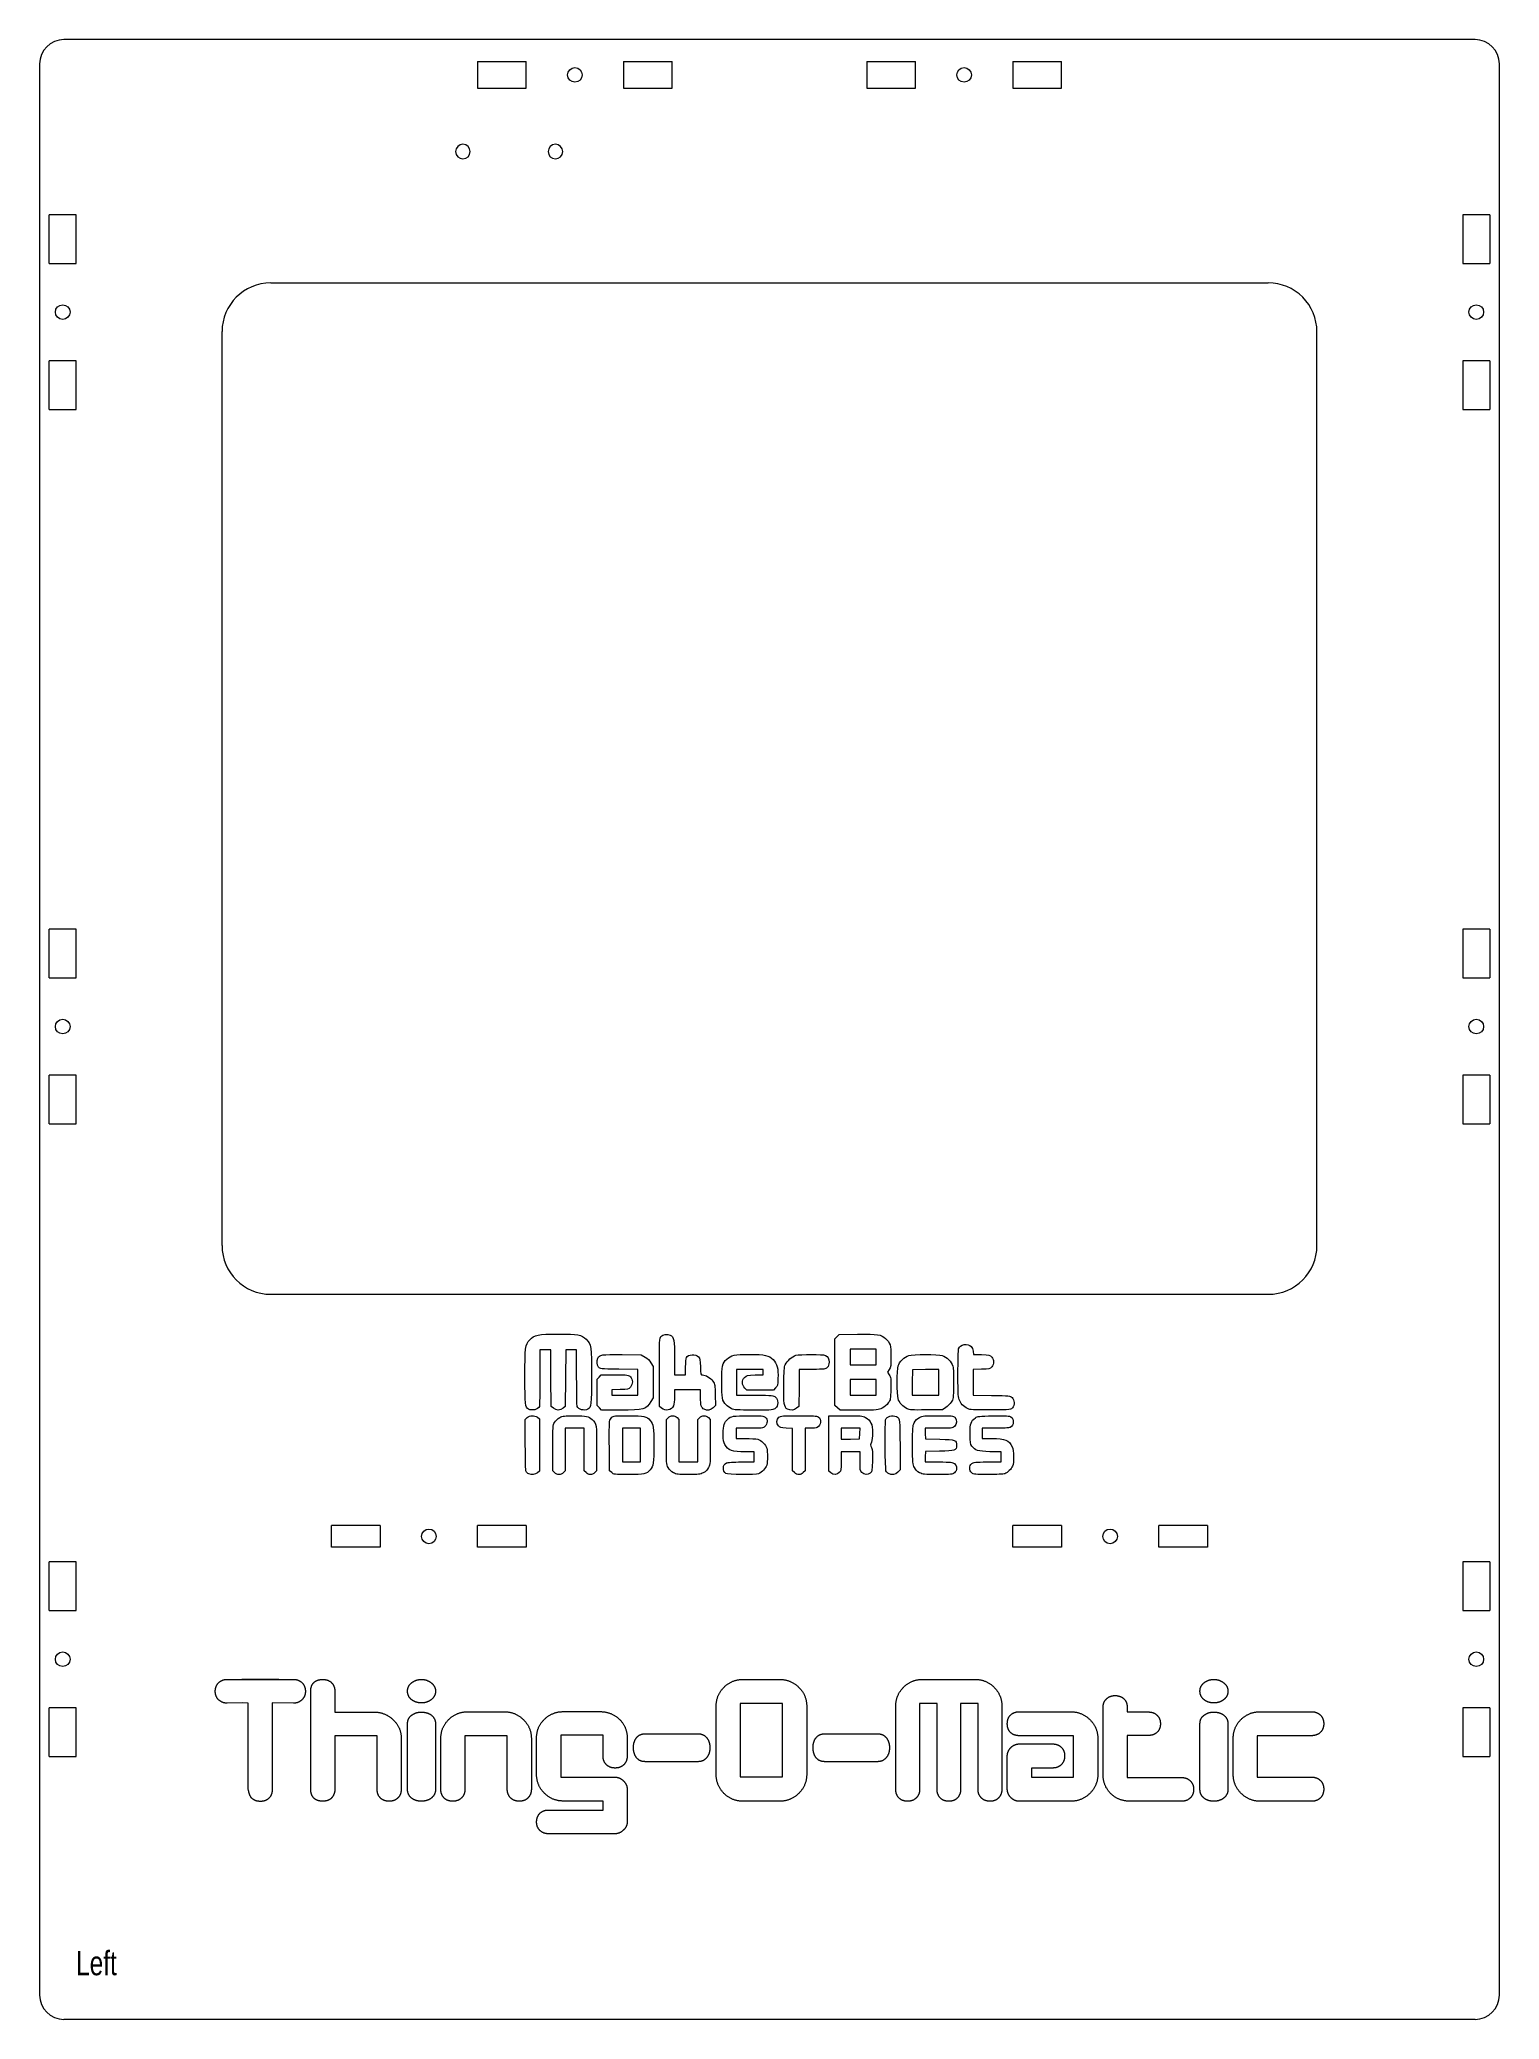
# Model space of a CAD drawing. Header units: millimetres. Extents: x -570 to 1260, y -948 to 580.
# Drawn here: x -570 to -270, y -204 to 202.8 of the extents above; entities that cross this region are included whole.
import ezdxf

# ---------------------------------------------------------------- set-up
doc = ezdxf.new("R2010")
doc.units = ezdxf.units.MM
doc.layers.get('0').update_dxf_attribs({"linetype": 'CONTINUOUS', "lineweight": 0, "true_color": 0x000000})
for name, color, linetype, lineweight, true_color in [('01 Front Panel', 7, 'CONTINUOUS', 0, 0x000000), ('02 Left Panel', 7, 'CONTINUOUS', 0, 0x000000), ('03 Right Panel', 7, 'CONTINUOUS', 0, 0x000000), ('Text', 1, 'CONTINUOUS', 0, 0xff0000)]:
    doc.layers.add(name, color=color, linetype=linetype, lineweight=lineweight, true_color=true_color)
doc.styles.get("Standard").update_dxf_attribs({"font": 'txt', "width": 0.75})

msp = doc.modelspace()

# ---------------------------------------------------------------- texts
at = {"layer": 'Text', "insert": (-562.5, -195), "char_height": 5, "width": 100, "attachment_point": 7}
msp.add_mtext('Left', dxfattribs=at)

# ---------------------------------------------------------------- blocks, each defined once
blk = doc.blocks.new('tslots-40')
for p, q in [((-20, 5.5), (-20, 0)), ((-20, 5.5), (-10, 5.5)), ((-10, 0), (-10, 5.5)), ((10, 5.5), (10, 0)), ((10, 5.5), (20, 5.5)), ((20, 0), (20, 5.5)), ((-20, 0), (-10, 0)), ((10, 0), (20, 0))]:
    blk.add_line(p, q)
blk.add_circle((0, 2.75), 1.5)
blk = doc.blocks.new('tslots-acrylic')
for p, q in [((-10, 4.5), (-20, 4.5)), ((-20, 0), (-20, 4.5)), ((-10, 4.5), (-10, 0)), ((20, 4.5), (10, 4.5)), ((10, 0), (10, 4.5)), ((20, 4.5), (20, 0)), ((20, 0), (10, 0)), ((-10, 0), (-20, 0))]:
    blk.add_line(p, q)
blk.add_circle((0, 2.25), 1.5)
blk = doc.blocks.new('Mechanical Endstop')
for centre in [(17, 13), (36, 13)]:
    blk.add_circle(centre, 1.5)

# ---------------------------------------------------------------- linework, layer by layer
at = {"layer": '02 Left Panel'}
for p, q in [((-275, 202.8), (-565, 202.8)), ((-570, 197.8), (-570, -199)), ((-270, -199), (-270, 197.8)), ((-522.5, 152.8), (-317.5, 152.8)), ((-522.5, -55), (-317.5, -55)), ((-275, -204), (-565, -204))]:
    msp.add_line(p, q, dxfattribs=at)
for centre, start, end in [((-565, 197.8), 90, 180), ((-275, 197.8), 0, 90), ((-565, -199), 180, 270), ((-275, -199), 270, 0)]:
    msp.add_arc(centre, 5, start, end, dxfattribs=at)
at = {"layer": '03 Right Panel'}
for p, q in [((-532.5, -45), (-532.5, 142.8)), ((-307.5, -45), (-307.5, 142.8))]:
    msp.add_line(p, q, dxfattribs=at)
for centre, start, end in [((-522.5, 142.8), 90.0003, 180), ((-317.5, 142.8), 0, 90.0003), ((-522.5, -45), 180, 270), ((-317.5, -45), 270, 0)]:
    msp.add_arc(centre, 10, start, end, dxfattribs=at)
at = {"layer": 'Text'}
for p, q in [((-406.56, -64.16), (-406.11, -63.71)), ((-406.56, -71.01), (-406.56, -64.16)), ((-406.11, -63.71), (-405.66, -63.27)), ((-405.66, -63.27), (-401.89, -63.22)), ((-466.08, -66.41), (-467.2, -66.41)), ((-467.2, -66.41), (-467.2, -72.11)), ((-464.96, -66.41), (-466.08, -66.41)), ((-464.91, -72.22), (-464.96, -66.41)), ((-461.88, -66.41), (-461.92, -72.22)), ((-460.75, -66.41), (-461.88, -66.41)), ((-459.63, -66.41), (-460.75, -66.41)), ((-459.63, -72.11), (-459.63, -66.41)), ((-450.27, -67.4), (-446.34, -67.45)), ((-446.34, -67.45), (-445.58, -67.9)), ((-444.37, -69.11), (-443.93, -69.87)), ((-439.5, -68.22), (-439.5, -71.56)), ((-400.76, -66.25), (-403.41, -66.25)), ((-403.41, -66.25), (-403.41, -67.86)), ((-403.41, -67.86), (-403.41, -69.47)), ((-398.1, -66.25), (-400.76, -66.25)), ((-398.1, -67.86), (-398.1, -66.25)), ((-398.1, -69.47), (-398.1, -67.86)), ((-398.1, -67.86), (-398.1, -67.86)), ((-378.17, -66.7), (-378.09, -67.35)), ((-378.09, -67.35), (-376.4, -67.4)), ((-464.87, -78.03), (-464.91, -72.22)), ((-461.92, -72.22), (-461.97, -78.03)), ((-455.44, -72.47), (-455.01, -72.01)), ((-455.44, -75.17), (-455.44, -72.47)), ((-455.01, -72.01), (-454.58, -71.56)), ((-454.58, -71.56), (-451.78, -71.56)), ((-447.07, -70.45), (-450.95, -70.4)), ((-447.07, -73.1), (-447.07, -70.45)), ((-447.07, -75.75), (-447.07, -73.1)), ((-443.93, -69.87), (-443.93, -73.09)), ((-443.93, -73.09), (-443.93, -76.31)), ((-442.64, -78.03), (-442.64, -71.03)), ((-439.5, -71.56), (-438.37, -71.56)), ((-438.37, -71.56), (-437.24, -71.56)), ((-437.24, -71.56), (-437.24, -69.94)), ((-424.03, -70.43), (-426.77, -70.43)), ((-426.77, -70.43), (-426.77, -73.09)), ((-426.77, -73.09), (-426.77, -75.75)), ((-421.3, -70.43), (-424.03, -70.43)), ((-422.98, -71.59), (-421.3, -71.53)), ((-421.3, -70.98), (-421.3, -70.43)), ((-421.3, -71.53), (-421.3, -70.98)), ((-413.87, -70.43), (-413.92, -74.23)), ((-411.21, -70.43), (-413.87, -70.43)), ((-406.56, -77.87), (-406.56, -71.01)), ((-403.41, -69.47), (-400.76, -69.47)), ((-400.76, -72.53), (-403.41, -72.53)), ((-403.41, -72.53), (-403.41, -74.14)), ((-400.76, -69.47), (-398.1, -69.47)), ((-398.1, -72.53), (-400.76, -72.53)), ((-398.1, -74.14), (-398.1, -72.53)), ((-395.41, -70.45), (-395.78, -71)), ((-395.78, -71), (-395.4, -71.56)), ((-390.65, -73.13), (-390.7, -75.75)), ((-390.61, -70.51), (-390.65, -73.13)), ((-387.91, -70.47), (-390.61, -70.51)), ((-385.21, -70.43), (-387.91, -70.47)), ((-385.21, -73.09), (-385.21, -70.43)), ((-385.21, -75.75), (-385.21, -73.09)), ((-385.21, -73.09), (-385.21, -73.09)), ((-376.42, -70.41), (-378.12, -70.46)), ((-378.12, -70.46), (-378.12, -73.1)), ((-378.12, -73.1), (-378.12, -75.73)), ((-455.44, -77.87), (-455.44, -75.17)), ((-450.68, -74.6), (-452.38, -74.65)), ((-452.38, -74.65), (-452.38, -75.2)), ((-452.38, -75.2), (-452.38, -75.75)), ((-452.38, -75.75), (-449.73, -75.75)), ((-449.73, -75.75), (-447.07, -75.75)), ((-443.93, -76.31), (-444.37, -77.07)), ((-436.84, -74.62), (-439.5, -74.62)), ((-439.5, -74.62), (-439.5, -76)), ((-434.18, -74.62), (-436.84, -74.62)), ((-434.18, -76.15), (-434.18, -74.62)), ((-431.15, -75.69), (-431.09, -77.84)), ((-426.77, -75.75), (-423, -75.75)), ((-424.67, -74.7), (-425.1, -74.28)), ((-421.94, -74.7), (-424.67, -74.7)), ((-419.21, -74.7), (-421.94, -74.7)), ((-418.76, -74.26), (-419.21, -74.7)), ((-413.92, -74.23), (-413.97, -78.03)), ((-403.41, -74.14), (-403.41, -75.75)), ((-403.41, -75.75), (-400.76, -75.75)), ((-400.76, -75.75), (-398.1, -75.75)), ((-398.1, -75.75), (-398.1, -74.14)), ((-398.1, -74.14), (-398.1, -74.14)), ((-390.7, -75.75), (-387.95, -75.75)), ((-387.95, -75.75), (-385.21, -75.75)), ((-378.12, -75.73), (-374.35, -75.78)), ((-470.18, -80.75), (-469.78, -80.35)), ((-470.18, -85.92), (-470.18, -80.75)), ((-469.51, -78.63), (-469.51, -78.63)), ((-467.7, -80.29), (-467.28, -80.63)), ((-467.28, -80.63), (-467.28, -86)), ((-464.42, -78.42), (-464.87, -78.03)), ((-461.97, -78.03), (-462.42, -78.42)), ((-454.97, -78.34), (-455.44, -77.87)), ((-454.5, -78.81), (-454.97, -78.34)), ((-454.97, -78.34), (-454.97, -78.34)), ((-450.65, -78.81), (-454.5, -78.81)), ((-442.19, -78.42), (-442.64, -78.03)), ((-442.19, -78.42), (-442.19, -78.42)), ((-441.18, -80.75), (-440.79, -80.35)), ((-441.18, -85.32), (-441.18, -80.75)), ((-439, -80.35), (-438.61, -80.75)), ((-438.61, -80.75), (-438.61, -85.11)), ((-434.74, -80.75), (-434.35, -80.35)), ((-434.74, -85.11), (-434.74, -80.75)), ((-432.56, -80.35), (-432.16, -80.75)), ((-432.16, -80.75), (-432.16, -85.31)), ((-431.09, -77.84), (-431.58, -78.32)), ((-427.82, -78.51), (-427.82, -78.51)), ((-416.3, -78.6), (-416.3, -78.6)), ((-413.97, -78.03), (-414.42, -78.42)), ((-407.84, -85.67), (-407.84, -79.96)), ((-407.84, -79.96), (-404.4, -79.96)), ((-406.03, -78.34), (-406.56, -77.87)), ((-405.5, -78.81), (-406.03, -78.34)), ((-406.03, -78.34), (-406.03, -78.34)), ((-401.59, -78.81), (-405.5, -78.81)), ((-391.74, -78.52), (-391.74, -78.52)), ((-384.46, -78.73), (-387.78, -78.77)), ((-383.79, -78.29), (-384.46, -78.73)), ((-379.01, -78.62), (-379.01, -78.62)), ((-460.03, -82.54), (-461.96, -82.54)), ((-461.96, -82.54), (-461.96, -86.89)), ((-458.1, -82.54), (-460.03, -82.54)), ((-458.1, -86.89), (-458.1, -82.54)), ((-448.35, -82.54), (-450.21, -82.54)), ((-450.21, -82.54), (-450.21, -86)), ((-446.5, -82.54), (-448.35, -82.54)), ((-446.5, -86), (-446.5, -82.54)), ((-438.61, -85.11), (-438.61, -89.46)), ((-434.74, -89.46), (-434.74, -85.11)), ((-424.12, -82.54), (-426.85, -82.54)), ((-426.85, -82.54), (-426.85, -83.58)), ((-426.85, -83.58), (-426.85, -84.63)), ((-426.85, -84.63), (-424.96, -84.63)), ((-415.25, -82.57), (-416.55, -82.51)), ((-415.25, -86.91), (-415.25, -82.57)), ((-411.63, -82.54), (-412.67, -82.54)), ((-412.67, -82.54), (-412.67, -86.89)), ((-403.32, -82.54), (-405.26, -82.54)), ((-405.26, -82.54), (-405.26, -83.67)), ((-405.26, -83.67), (-405.26, -84.8)), ((-405.26, -84.8), (-403.37, -84.76)), ((-403.37, -84.76), (-401.48, -84.71)), ((-401.38, -82.54), (-403.32, -82.54)), ((-401.48, -84.71), (-401.43, -83.62)), ((-401.43, -83.62), (-401.38, -82.54)), ((-401.43, -83.62), (-401.43, -83.62)), ((-385.24, -82.54), (-388.04, -82.54)), ((-388.04, -82.54), (-387.99, -83.62)), ((-387.99, -83.62), (-387.95, -84.71)), ((-387.95, -84.71), (-384.99, -84.79)), ((-373.62, -82.54), (-376.27, -82.54)), ((-376.27, -82.54), (-376.27, -83.58)), ((-376.27, -83.58), (-376.27, -84.63)), ((-376.27, -84.63), (-374.29, -84.64)), ((-467.28, -86), (-467.28, -91.37)), ((-464.54, -91.25), (-464.54, -86.61)), ((-461.96, -86.89), (-461.96, -91.25)), ((-458.1, -91.25), (-458.1, -86.89)), ((-455.52, -86.73), (-455.52, -91.25)), ((-452.86, -91.26), (-452.91, -86.46)), ((-450.21, -86), (-450.21, -89.46)), ((-450.21, -89.46), (-448.35, -89.46)), ((-448.35, -89.46), (-446.5, -89.46)), ((-446.5, -89.46), (-446.5, -86)), ((-446.5, -86), (-446.5, -86)), ((-438.61, -89.46), (-436.67, -89.46)), ((-436.67, -89.46), (-434.74, -89.46)), ((-425.79, -89.46), (-423.14, -89.46)), ((-423.14, -87.37), (-424.96, -87.37)), ((-423.14, -88.42), (-423.14, -87.37)), ((-423.14, -89.46), (-423.14, -88.42)), ((-415.25, -91.25), (-415.25, -86.91)), ((-412.67, -86.89), (-412.67, -91.25)), ((-407.84, -91.37), (-407.84, -85.67)), ((-403.33, -87.37), (-405.26, -87.37)), ((-405.26, -87.37), (-405.26, -89.31)), ((-401.4, -87.37), (-403.33, -87.37)), ((-401.4, -89.31), (-401.4, -87.37)), ((-393.18, -86.1), (-393.18, -91.1)), ((-387.99, -88.38), (-388.04, -89.46)), ((-388.04, -89.46), (-385.24, -89.46)), ((-387.95, -87.29), (-387.99, -88.38)), ((-385.06, -87.24), (-387.95, -87.29)), ((-375.2, -89.46), (-372.4, -89.46)), ((-372.4, -87.41), (-374.7, -87.35)), ((-372.4, -88.43), (-372.4, -87.41)), ((-372.4, -89.46), (-372.4, -88.43)), ((-469.48, -91.88), (-469.48, -91.88)), ((-467.28, -91.37), (-467.7, -91.71)), ((-464.15, -91.65), (-464.54, -91.25)), ((-464.15, -91.65), (-464.15, -91.65)), ((-461.96, -91.25), (-462.36, -91.65)), ((-457.7, -91.65), (-458.1, -91.25)), ((-455.52, -91.25), (-455.92, -91.65)), ((-452.41, -91.65), (-452.86, -91.26)), ((-452.41, -91.65), (-452.41, -91.65)), ((-439.74, -91.67), (-439.74, -91.67)), ((-428.98, -91.84), (-428.98, -91.84)), ((-414.85, -91.65), (-415.25, -91.25)), ((-414.85, -91.65), (-414.85, -91.65)), ((-412.67, -91.25), (-413.07, -91.65)), ((-407.42, -91.71), (-407.84, -91.37)), ((-407.42, -91.71), (-407.42, -91.71)), ((-395.54, -91.85), (-395.54, -91.85)), ((-393.18, -91.1), (-393.65, -91.57)), ((-389.16, -91.67), (-389.16, -91.67)), ((-378.42, -91.71), (-378.42, -91.71)), ((-532.22, -134.24), (-532.16, -134.23)), ((-532.16, -134.23), (-532.1, -134.21)), ((-532.1, -134.21), (-532.04, -134.2)), ((-532.04, -134.2), (-531.98, -134.19)), ((-531.98, -134.19), (-531.91, -134.18)), ((-531.91, -134.18), (-531.85, -134.17)), ((-531.85, -134.17), (-531.78, -134.16)), ((-531.78, -134.16), (-531.72, -134.15)), ((-531.72, -134.15), (-531.65, -134.15)), ((-531.65, -134.15), (-531.58, -134.14)), ((-531.58, -134.14), (-531.51, -134.14)), ((-531.51, -134.14), (-531.44, -134.14)), ((-531.44, -134.14), (-520.82, -134.14)), ((-528.45, -134.14), (-517.83, -134.14)), ((-520.82, -134.14), (-528.45, -134.14)), ((-517.83, -134.14), (-517.76, -134.14)), ((-517.76, -134.14), (-517.69, -134.14)), ((-517.69, -134.14), (-517.62, -134.15)), ((-517.62, -134.15), (-517.55, -134.15)), ((-517.55, -134.15), (-517.49, -134.16)), ((-517.49, -134.16), (-517.42, -134.17)), ((-517.42, -134.17), (-517.36, -134.18)), ((-517.36, -134.18), (-517.29, -134.19)), ((-517.29, -134.19), (-517.23, -134.2)), ((-517.23, -134.2), (-517.17, -134.21)), ((-517.17, -134.21), (-517.11, -134.23)), ((-517.11, -134.23), (-517.05, -134.24)), ((-512.69, -134.26), (-512.63, -134.24)), ((-512.63, -134.24), (-512.57, -134.22)), ((-512.57, -134.22), (-512.51, -134.21)), ((-512.51, -134.21), (-512.44, -134.2)), ((-512.44, -134.2), (-512.38, -134.18)), ((-512.38, -134.18), (-512.31, -134.17)), ((-512.31, -134.17), (-512.25, -134.17)), ((-512.25, -134.17), (-512.18, -134.16)), ((-512.18, -134.16), (-512.11, -134.15)), ((-512.11, -134.15), (-512.04, -134.15)), ((-512.04, -134.15), (-511.97, -134.14)), ((-511.97, -134.14), (-511.9, -134.14)), ((-511.9, -134.14), (-511.83, -134.14)), ((-511.83, -134.14), (-511.76, -134.14)), ((-511.76, -134.14), (-511.69, -134.14)), ((-511.69, -134.14), (-511.62, -134.15)), ((-511.62, -134.15), (-511.55, -134.15)), ((-511.55, -134.15), (-511.48, -134.16)), ((-511.48, -134.16), (-511.41, -134.17)), ((-511.41, -134.17), (-511.35, -134.17)), ((-511.35, -134.17), (-511.28, -134.18)), ((-511.28, -134.18), (-511.22, -134.2)), ((-511.22, -134.2), (-511.15, -134.21)), ((-511.15, -134.21), (-511.09, -134.22)), ((-511.09, -134.22), (-511.03, -134.24)), ((-511.03, -134.24), (-510.97, -134.26)), ((-492.36, -134.24), (-492.29, -134.23)), ((-492.29, -134.23), (-492.23, -134.21)), ((-492.23, -134.21), (-492.16, -134.2)), ((-492.16, -134.2), (-492.09, -134.19)), ((-492.09, -134.19), (-492.02, -134.18)), ((-492.02, -134.18), (-491.95, -134.17)), ((-491.95, -134.17), (-491.89, -134.16)), ((-491.89, -134.16), (-491.82, -134.15)), ((-491.82, -134.15), (-491.75, -134.15)), ((-491.75, -134.15), (-491.67, -134.14)), ((-491.67, -134.14), (-491.6, -134.14)), ((-491.6, -134.14), (-491.53, -134.14)), ((-491.53, -134.14), (-491.46, -134.14)), ((-491.46, -134.14), (-491.39, -134.14)), ((-491.39, -134.14), (-491.32, -134.15)), ((-491.32, -134.15), (-491.25, -134.15)), ((-491.25, -134.15), (-491.18, -134.16)), ((-491.18, -134.16), (-491.11, -134.17)), ((-491.11, -134.17), (-491.04, -134.18)), ((-491.04, -134.18), (-490.97, -134.19)), ((-490.97, -134.19), (-490.9, -134.2)), ((-490.9, -134.2), (-490.83, -134.21)), ((-490.83, -134.21), (-490.77, -134.23)), ((-490.77, -134.23), (-490.7, -134.24)), ((-426.58, -134.25), (-426.44, -134.22)), ((-426.44, -134.22), (-426.3, -134.2)), ((-426.3, -134.2), (-426.16, -134.18)), ((-426.16, -134.18), (-426.02, -134.17)), ((-426.02, -134.17), (-425.87, -134.16)), ((-425.87, -134.16), (-425.73, -134.15)), ((-425.73, -134.15), (-425.58, -134.14)), ((-425.58, -134.14), (-425.43, -134.14)), ((-425.43, -134.14), (-417.92, -134.14)), ((-417.92, -134.14), (-417.77, -134.14)), ((-417.77, -134.14), (-417.62, -134.15)), ((-417.62, -134.15), (-417.48, -134.16)), ((-417.48, -134.16), (-417.33, -134.17)), ((-417.33, -134.17), (-417.19, -134.18)), ((-417.19, -134.18), (-417.05, -134.2)), ((-417.05, -134.2), (-416.91, -134.22)), ((-416.91, -134.22), (-416.77, -134.25)), ((-389.71, -134.25), (-389.58, -134.22)), ((-389.58, -134.22), (-389.44, -134.2)), ((-389.44, -134.2), (-389.3, -134.18)), ((-389.3, -134.18), (-389.15, -134.17)), ((-389.15, -134.17), (-389.01, -134.16)), ((-389.01, -134.16), (-388.86, -134.15)), ((-388.86, -134.15), (-388.72, -134.14)), ((-388.72, -134.14), (-388.57, -134.14)), ((-388.57, -134.14), (-377.73, -134.14)), ((-377.73, -134.14), (-377.58, -134.14)), ((-377.58, -134.14), (-377.44, -134.15)), ((-377.44, -134.15), (-377.29, -134.16)), ((-377.29, -134.16), (-377.15, -134.17)), ((-377.15, -134.17), (-377, -134.18)), ((-377, -134.18), (-376.86, -134.2)), ((-376.86, -134.2), (-376.72, -134.22)), ((-376.72, -134.22), (-376.59, -134.25)), ((-329.52, -134.24), (-329.45, -134.23)), ((-329.45, -134.23), (-329.38, -134.21)), ((-329.38, -134.21), (-329.32, -134.2)), ((-329.32, -134.2), (-329.25, -134.19)), ((-329.25, -134.19), (-329.18, -134.18)), ((-329.18, -134.18), (-329.11, -134.17)), ((-329.11, -134.17), (-329.04, -134.16)), ((-329.04, -134.16), (-328.97, -134.15)), ((-328.97, -134.15), (-328.9, -134.15)), ((-328.9, -134.15), (-328.83, -134.14)), ((-328.83, -134.14), (-328.76, -134.14)), ((-328.76, -134.14), (-328.69, -134.14)), ((-328.69, -134.14), (-328.62, -134.14)), ((-328.62, -134.14), (-328.54, -134.14)), ((-328.54, -134.14), (-328.47, -134.15)), ((-328.47, -134.15), (-328.4, -134.15)), ((-328.4, -134.15), (-328.33, -134.16)), ((-328.33, -134.16), (-328.26, -134.17)), ((-328.26, -134.17), (-328.2, -134.18)), ((-328.2, -134.18), (-328.13, -134.19)), ((-328.13, -134.19), (-328.06, -134.2)), ((-328.06, -134.2), (-327.99, -134.21)), ((-327.99, -134.21), (-327.93, -134.23)), ((-327.93, -134.23), (-327.86, -134.24)), ((-533.9, -136.46), (-533.89, -136.39)), ((-533.9, -136.53), (-533.9, -136.46)), ((-533.9, -136.6), (-533.9, -136.53)), ((-533.9, -136.67), (-533.9, -136.6)), ((-533.9, -136.73), (-533.9, -136.67)), ((-533.89, -136.8), (-533.9, -136.73)), ((-533.89, -136.32), (-533.88, -136.26)), ((-533.89, -136.39), (-533.89, -136.32)), ((-533.89, -136.86), (-533.89, -136.8)), ((-533.88, -136.93), (-533.89, -136.86)), ((-533.88, -136.26), (-533.87, -136.19)), ((-533.87, -136.99), (-533.88, -136.93)), ((-533.87, -136.13), (-533.85, -136.06)), ((-533.87, -136.19), (-533.87, -136.13)), ((-533.87, -137.05), (-533.87, -136.99)), ((-533.85, -137.11), (-533.87, -137.05)), ((-533.85, -136.06), (-533.84, -136)), ((-533.84, -137.18), (-533.85, -137.11)), ((-533.84, -136), (-533.83, -135.94)), ((-533.83, -137.24), (-533.84, -137.18)), ((-533.83, -135.94), (-533.81, -135.88)), ((-533.81, -137.3), (-533.83, -137.24)), ((-533.81, -135.88), (-533.8, -135.82)), ((-533.8, -137.35), (-533.81, -137.3)), ((-533.8, -135.82), (-533.78, -135.76)), ((-533.78, -137.41), (-533.8, -137.35)), ((-533.78, -135.76), (-533.76, -135.7)), ((-533.76, -137.47), (-533.78, -137.41)), ((-533.76, -135.7), (-533.74, -135.64)), ((-533.74, -137.53), (-533.76, -137.47)), ((-533.74, -135.64), (-533.72, -135.59)), ((-533.72, -137.58), (-533.74, -137.53)), ((-533.72, -135.59), (-533.69, -135.53)), ((-533.69, -137.64), (-533.72, -137.58)), ((-533.69, -135.53), (-533.67, -135.47)), ((-533.67, -137.69), (-533.69, -137.64)), ((-533.67, -135.47), (-533.64, -135.42)), ((-533.64, -137.75), (-533.67, -137.69)), ((-533.64, -135.42), (-533.61, -135.36)), ((-533.61, -137.8), (-533.64, -137.75)), ((-533.61, -135.36), (-533.59, -135.31)), ((-533.59, -137.85), (-533.61, -137.8)), ((-533.59, -135.31), (-533.55, -135.26)), ((-533.55, -137.9), (-533.59, -137.85)), ((-533.55, -135.26), (-533.52, -135.21)), ((-533.52, -137.95), (-533.55, -137.9)), ((-533.52, -135.21), (-533.49, -135.16)), ((-533.49, -138), (-533.52, -137.95)), ((-533.49, -135.16), (-533.45, -135.11)), ((-533.45, -138.05), (-533.49, -138)), ((-533.45, -135.11), (-533.42, -135.06)), ((-533.42, -138.1), (-533.45, -138.05)), ((-533.42, -135.06), (-533.38, -135.01)), ((-533.38, -138.15), (-533.42, -138.1)), ((-533.38, -135.01), (-533.34, -134.96)), ((-533.34, -138.2), (-533.38, -138.15)), ((-533.34, -134.96), (-533.3, -134.92)), ((-533.3, -138.24), (-533.34, -138.2)), ((-533.3, -134.92), (-533.26, -134.87)), ((-533.26, -138.29), (-533.3, -138.24)), ((-533.26, -134.87), (-533.21, -134.83)), ((-533.21, -138.33), (-533.26, -138.29)), ((-533.21, -134.83), (-533.17, -134.78)), ((-533.17, -134.78), (-533.12, -134.74)), ((-533.12, -134.74), (-533.08, -134.7)), ((-533.08, -134.7), (-533.03, -134.66)), ((-533.03, -134.66), (-532.98, -134.62)), ((-532.98, -134.62), (-532.93, -134.59)), ((-532.93, -134.59), (-532.88, -134.55)), ((-532.88, -134.55), (-532.83, -134.52)), ((-532.83, -134.52), (-532.78, -134.49)), ((-532.78, -134.49), (-532.73, -134.46)), ((-532.73, -134.46), (-532.68, -134.43)), ((-532.68, -134.43), (-532.62, -134.4)), ((-532.62, -134.4), (-532.57, -134.37)), ((-532.57, -134.37), (-532.51, -134.35)), ((-532.51, -134.35), (-532.46, -134.32)), ((-532.46, -134.32), (-532.4, -134.3)), ((-532.4, -134.3), (-532.34, -134.28)), ((-532.34, -134.28), (-532.28, -134.26)), ((-532.28, -134.26), (-532.22, -134.24)), ((-517.05, -134.24), (-516.99, -134.26)), ((-516.99, -134.26), (-516.93, -134.28)), ((-516.93, -134.28), (-516.87, -134.3)), ((-516.87, -134.3), (-516.81, -134.32)), ((-516.81, -134.32), (-516.76, -134.35)), ((-516.76, -134.35), (-516.7, -134.37)), ((-516.7, -134.37), (-516.65, -134.4)), ((-516.65, -134.4), (-516.59, -134.43)), ((-516.59, -134.43), (-516.54, -134.46)), ((-516.54, -134.46), (-516.49, -134.49)), ((-516.49, -134.49), (-516.44, -134.52)), ((-516.44, -134.52), (-516.39, -134.55)), ((-516.39, -134.55), (-516.34, -134.59)), ((-516.34, -134.59), (-516.29, -134.62)), ((-516.29, -134.62), (-516.24, -134.66)), ((-516.24, -134.66), (-516.19, -134.7)), ((-516.19, -134.7), (-516.15, -134.74)), ((-516.15, -134.74), (-516.1, -134.78)), ((-516.1, -134.78), (-516.06, -134.83)), ((-516.05, -138.29), (-516.09, -138.33)), ((-516.06, -134.83), (-516.01, -134.87)), ((-516, -138.24), (-516.05, -138.29)), ((-516.01, -134.87), (-515.97, -134.92)), ((-515.96, -138.2), (-516, -138.24)), ((-515.97, -134.92), (-515.93, -134.96)), ((-515.92, -138.15), (-515.96, -138.2)), ((-515.93, -134.96), (-515.89, -135.01)), ((-515.88, -138.1), (-515.92, -138.15)), ((-515.89, -135.01), (-515.85, -135.06)), ((-515.84, -138.05), (-515.88, -138.1)), ((-515.85, -135.06), (-515.82, -135.11)), ((-515.8, -138), (-515.84, -138.05)), ((-515.82, -135.11), (-515.78, -135.16)), ((-515.77, -137.95), (-515.8, -138)), ((-515.78, -135.16), (-515.75, -135.21)), ((-515.73, -137.9), (-515.77, -137.95)), ((-515.75, -135.21), (-515.71, -135.26)), ((-515.7, -137.85), (-515.73, -137.9)), ((-515.71, -135.26), (-515.68, -135.31)), ((-515.67, -137.8), (-515.7, -137.85)), ((-515.68, -135.31), (-515.65, -135.36)), ((-515.64, -137.75), (-515.67, -137.8)), ((-515.65, -135.36), (-515.63, -135.42)), ((-515.61, -137.69), (-515.64, -137.75)), ((-515.63, -135.42), (-515.6, -135.47)), ((-515.59, -137.64), (-515.61, -137.69)), ((-515.6, -135.47), (-515.58, -135.53)), ((-515.56, -137.58), (-515.59, -137.64)), ((-515.58, -135.53), (-515.55, -135.59)), ((-515.54, -137.53), (-515.56, -137.58)), ((-515.55, -135.59), (-515.53, -135.64)), ((-515.52, -137.47), (-515.54, -137.53)), ((-515.53, -135.64), (-515.51, -135.7)), ((-515.5, -137.41), (-515.52, -137.47)), ((-515.51, -135.7), (-515.49, -135.76)), ((-515.48, -137.35), (-515.5, -137.41)), ((-515.49, -135.76), (-515.47, -135.82)), ((-515.46, -137.3), (-515.48, -137.35)), ((-515.47, -135.82), (-515.46, -135.88)), ((-515.46, -135.88), (-515.44, -135.94)), ((-515.44, -137.24), (-515.46, -137.3)), ((-515.44, -135.94), (-515.43, -136)), ((-515.43, -137.18), (-515.44, -137.24)), ((-515.43, -136), (-515.41, -136.06)), ((-515.42, -137.11), (-515.43, -137.18)), ((-515.41, -137.05), (-515.42, -137.11)), ((-515.41, -136.06), (-515.4, -136.13)), ((-515.4, -136.99), (-515.41, -137.05)), ((-515.4, -136.13), (-515.39, -136.19)), ((-515.39, -136.93), (-515.4, -136.99)), ((-515.39, -136.19), (-515.39, -136.26)), ((-515.39, -136.26), (-515.38, -136.32)), ((-515.38, -136.86), (-515.39, -136.93)), ((-515.38, -136.32), (-515.38, -136.39)), ((-515.38, -136.39), (-515.37, -136.46)), ((-515.37, -136.73), (-515.38, -136.8)), ((-515.38, -136.8), (-515.38, -136.86)), ((-515.37, -136.46), (-515.37, -136.53)), ((-515.37, -136.53), (-515.37, -136.6)), ((-515.37, -136.6), (-515.37, -136.67)), ((-515.37, -136.67), (-515.37, -136.73)), ((-514.29, -136.49), (-514.28, -136.42)), ((-514.29, -136.56), (-514.29, -136.49)), ((-514.29, -156.72), (-514.29, -136.56)), ((-514.28, -136.28), (-514.27, -136.21)), ((-514.28, -136.35), (-514.28, -136.28)), ((-514.28, -136.42), (-514.28, -136.35)), ((-514.27, -136.21), (-514.26, -136.15)), ((-514.26, -136.15), (-514.25, -136.08)), ((-514.25, -136.08), (-514.24, -136.02)), ((-514.24, -136.02), (-514.23, -135.95)), ((-514.23, -135.95), (-514.22, -135.89)), ((-514.22, -135.89), (-514.2, -135.83)), ((-514.2, -135.83), (-514.19, -135.77)), ((-514.19, -135.77), (-514.17, -135.71)), ((-514.17, -135.71), (-514.15, -135.65)), ((-514.15, -135.65), (-514.13, -135.59)), ((-514.13, -135.59), (-514.11, -135.53)), ((-514.11, -135.53), (-514.09, -135.47)), ((-514.09, -135.47), (-514.07, -135.42)), ((-514.07, -135.42), (-514.04, -135.37)), ((-514.04, -135.37), (-514.02, -135.31)), ((-514.02, -135.31), (-513.99, -135.26)), ((-513.99, -135.26), (-513.96, -135.21)), ((-513.96, -135.21), (-513.93, -135.16)), ((-513.93, -135.16), (-513.9, -135.11)), ((-513.9, -135.11), (-513.86, -135.06)), ((-513.86, -135.06), (-513.83, -135.01)), ((-513.83, -135.01), (-513.79, -134.97)), ((-513.79, -134.97), (-513.76, -134.92)), ((-513.76, -134.92), (-513.72, -134.88)), ((-513.72, -134.88), (-513.68, -134.83)), ((-513.68, -134.83), (-513.64, -134.79)), ((-513.64, -134.79), (-513.59, -134.75)), ((-513.59, -134.75), (-513.55, -134.71)), ((-513.55, -134.71), (-513.5, -134.67)), ((-513.5, -134.67), (-513.45, -134.63)), ((-513.45, -134.63), (-513.4, -134.6)), ((-513.4, -134.6), (-513.35, -134.56)), ((-513.35, -134.56), (-513.3, -134.53)), ((-513.3, -134.53), (-513.25, -134.5)), ((-513.25, -134.5), (-513.2, -134.47)), ((-513.2, -134.47), (-513.15, -134.44)), ((-513.15, -134.44), (-513.09, -134.41)), ((-513.09, -134.41), (-513.04, -134.39)), ((-513.04, -134.39), (-512.98, -134.36)), ((-512.98, -134.36), (-512.93, -134.34)), ((-512.93, -134.34), (-512.87, -134.31)), ((-512.87, -134.31), (-512.81, -134.29)), ((-512.81, -134.29), (-512.75, -134.27)), ((-512.75, -134.27), (-512.69, -134.26)), ((-510.97, -134.26), (-510.91, -134.27)), ((-510.91, -134.27), (-510.85, -134.29)), ((-510.85, -134.29), (-510.79, -134.31)), ((-510.79, -134.31), (-510.73, -134.34)), ((-510.73, -134.34), (-510.68, -134.36)), ((-510.68, -134.36), (-510.62, -134.39)), ((-510.62, -134.39), (-510.57, -134.41)), ((-510.57, -134.41), (-510.51, -134.44)), ((-510.51, -134.44), (-510.46, -134.47)), ((-510.46, -134.47), (-510.41, -134.5)), ((-510.41, -134.5), (-510.36, -134.53)), ((-510.36, -134.53), (-510.31, -134.56)), ((-510.31, -134.56), (-510.26, -134.6)), ((-510.26, -134.6), (-510.21, -134.63)), ((-510.21, -134.63), (-510.16, -134.67)), ((-510.16, -134.67), (-510.11, -134.71)), ((-510.11, -134.71), (-510.07, -134.75)), ((-510.07, -134.75), (-510.02, -134.79)), ((-510.02, -134.79), (-509.98, -134.83)), ((-509.98, -134.83), (-509.94, -134.88)), ((-509.94, -134.88), (-509.9, -134.92)), ((-509.9, -134.92), (-509.86, -134.97)), ((-509.86, -134.97), (-509.82, -135.01)), ((-509.82, -135.01), (-509.78, -135.06)), ((-509.78, -135.06), (-509.75, -135.11)), ((-509.75, -135.11), (-509.71, -135.16)), ((-509.71, -135.16), (-509.68, -135.21)), ((-509.68, -135.21), (-509.65, -135.26)), ((-509.65, -135.26), (-509.62, -135.31)), ((-509.62, -135.31), (-509.6, -135.37)), ((-509.6, -135.37), (-509.57, -135.42)), ((-509.57, -135.42), (-509.54, -135.47)), ((-509.54, -135.47), (-509.52, -135.53)), ((-509.52, -135.53), (-509.5, -135.59)), ((-509.5, -135.59), (-509.48, -135.65)), ((-509.48, -135.65), (-509.46, -135.71)), ((-509.46, -135.71), (-509.44, -135.77)), ((-509.44, -135.77), (-509.42, -135.83)), ((-509.42, -135.83), (-509.41, -135.89)), ((-509.41, -135.89), (-509.4, -135.95)), ((-509.4, -135.95), (-509.38, -136.02)), ((-509.38, -136.02), (-509.37, -136.08)), ((-509.37, -136.08), (-509.36, -136.15)), ((-509.36, -136.15), (-509.36, -136.21)), ((-509.36, -136.21), (-509.35, -136.28)), ((-509.35, -136.28), (-509.34, -136.35)), ((-509.34, -136.35), (-509.34, -136.42)), ((-509.34, -136.42), (-509.34, -136.49)), ((-509.34, -136.49), (-509.34, -136.56)), ((-509.34, -136.56), (-509.34, -140.86)), ((-494.38, -136.36), (-494.37, -136.29)), ((-494.38, -136.42), (-494.38, -136.36)), ((-494.38, -136.49), (-494.38, -136.42)), ((-494.38, -136.56), (-494.38, -136.49)), ((-494.38, -136.63), (-494.38, -136.56)), ((-494.38, -136.7), (-494.38, -136.63)), ((-494.38, -136.77), (-494.38, -136.7)), ((-494.37, -136.83), (-494.38, -136.77)), ((-494.37, -136.29), (-494.36, -136.22)), ((-494.36, -136.9), (-494.37, -136.83)), ((-494.36, -136.22), (-494.35, -136.16)), ((-494.35, -136.97), (-494.36, -136.9)), ((-494.35, -136.16), (-494.34, -136.09)), ((-494.34, -137.03), (-494.35, -136.97)), ((-494.34, -136.09), (-494.33, -136.03)), ((-494.33, -137.09), (-494.34, -137.03)), ((-494.33, -136.03), (-494.31, -135.97)), ((-494.31, -137.16), (-494.33, -137.09)), ((-494.31, -135.97), (-494.29, -135.91)), ((-494.29, -137.22), (-494.31, -137.16)), ((-494.29, -135.91), (-494.28, -135.85)), ((-494.28, -137.28), (-494.29, -137.22)), ((-494.28, -135.85), (-494.25, -135.79)), ((-494.25, -137.34), (-494.28, -137.28)), ((-494.25, -135.79), (-494.23, -135.73)), ((-494.23, -137.4), (-494.25, -137.34)), ((-494.23, -135.73), (-494.21, -135.67)), ((-494.21, -137.46), (-494.23, -137.4)), ((-494.21, -135.67), (-494.18, -135.61)), ((-494.18, -137.52), (-494.21, -137.46)), ((-494.18, -135.61), (-494.15, -135.56)), ((-494.15, -137.57), (-494.18, -137.52)), ((-494.15, -135.56), (-494.12, -135.5)), ((-494.12, -137.63), (-494.15, -137.57)), ((-494.12, -135.5), (-494.09, -135.45)), ((-494.09, -137.69), (-494.12, -137.63)), ((-494.09, -135.45), (-494.06, -135.4)), ((-494.06, -137.74), (-494.09, -137.69)), ((-494.06, -135.4), (-494.02, -135.34)), ((-494.02, -137.79), (-494.06, -137.74)), ((-494.02, -135.34), (-493.99, -135.29)), ((-493.99, -137.85), (-494.02, -137.79)), ((-493.99, -135.29), (-493.95, -135.24)), ((-493.95, -137.9), (-493.99, -137.85)), ((-493.95, -135.24), (-493.91, -135.19)), ((-493.91, -137.95), (-493.95, -137.9)), ((-493.91, -135.19), (-493.86, -135.14)), ((-493.86, -138), (-493.91, -137.95)), ((-493.86, -135.14), (-493.82, -135.1)), ((-493.82, -138.05), (-493.86, -138)), ((-493.82, -135.1), (-493.77, -135.05)), ((-493.77, -138.1), (-493.82, -138.05)), ((-493.77, -135.05), (-493.73, -135)), ((-493.73, -138.15), (-493.77, -138.1)), ((-493.73, -135), (-493.68, -134.96)), ((-493.68, -138.2), (-493.73, -138.15)), ((-493.68, -134.96), (-493.63, -134.91)), ((-493.63, -138.24), (-493.68, -138.2)), ((-493.63, -134.91), (-493.57, -134.87)), ((-493.57, -138.29), (-493.63, -138.24)), ((-493.57, -134.87), (-493.52, -134.83)), ((-493.52, -138.33), (-493.57, -138.29)), ((-493.52, -134.83), (-493.46, -134.78)), ((-493.46, -134.78), (-493.4, -134.74)), ((-493.4, -134.74), (-493.35, -134.7)), ((-493.35, -134.7), (-493.29, -134.66)), ((-493.29, -134.66), (-493.23, -134.62)), ((-493.23, -134.62), (-493.17, -134.59)), ((-493.17, -134.59), (-493.11, -134.55)), ((-493.11, -134.55), (-493.05, -134.52)), ((-493.05, -134.52), (-492.99, -134.49)), ((-492.99, -134.49), (-492.93, -134.46)), ((-492.93, -134.46), (-492.87, -134.43)), ((-492.87, -134.43), (-492.81, -134.4)), ((-492.81, -134.4), (-492.75, -134.37)), ((-492.75, -134.37), (-492.68, -134.35)), ((-492.68, -134.35), (-492.62, -134.32)), ((-492.62, -134.32), (-492.56, -134.3)), ((-492.56, -134.3), (-492.49, -134.28)), ((-492.49, -134.28), (-492.43, -134.26)), ((-492.43, -134.26), (-492.36, -134.24)), ((-490.7, -134.24), (-490.64, -134.26)), ((-490.64, -134.26), (-490.57, -134.28)), ((-490.57, -134.28), (-490.51, -134.3)), ((-490.51, -134.3), (-490.44, -134.32)), ((-490.44, -134.32), (-490.38, -134.35)), ((-490.38, -134.35), (-490.32, -134.37)), ((-490.32, -134.37), (-490.25, -134.4)), ((-490.25, -134.4), (-490.19, -134.43)), ((-490.19, -134.43), (-490.13, -134.46)), ((-490.13, -134.46), (-490.07, -134.49)), ((-490.07, -134.49), (-490.01, -134.52)), ((-490.01, -134.52), (-489.95, -134.55)), ((-489.95, -134.55), (-489.89, -134.59)), ((-489.89, -134.59), (-489.83, -134.62)), ((-489.83, -134.62), (-489.77, -134.66)), ((-489.77, -134.66), (-489.71, -134.7)), ((-489.71, -134.7), (-489.66, -134.74)), ((-489.66, -134.74), (-489.6, -134.78)), ((-489.6, -134.78), (-489.54, -134.83)), ((-489.54, -134.83), (-489.49, -134.87)), ((-489.49, -138.29), (-489.54, -138.33)), ((-489.49, -134.87), (-489.43, -134.91)), ((-489.43, -138.24), (-489.49, -138.29)), ((-489.43, -134.91), (-489.38, -134.96)), ((-489.38, -138.2), (-489.43, -138.24)), ((-489.38, -134.96), (-489.33, -135)), ((-489.33, -138.15), (-489.38, -138.2)), ((-489.33, -135), (-489.28, -135.05)), ((-489.28, -138.1), (-489.33, -138.15)), ((-489.28, -135.05), (-489.23, -135.1)), ((-489.23, -138.05), (-489.28, -138.1)), ((-489.23, -135.1), (-489.18, -135.14)), ((-489.18, -138), (-489.23, -138.05)), ((-489.18, -135.14), (-489.14, -135.19)), ((-489.14, -137.95), (-489.18, -138)), ((-489.14, -135.19), (-489.1, -135.24)), ((-489.1, -137.9), (-489.14, -137.95)), ((-489.1, -135.24), (-489.06, -135.29)), ((-489.06, -137.85), (-489.1, -137.9)), ((-489.06, -135.29), (-489.02, -135.34)), ((-489.02, -137.79), (-489.06, -137.85)), ((-489.02, -135.34), (-488.98, -135.4)), ((-488.98, -137.74), (-489.02, -137.79)), ((-488.98, -135.4), (-488.95, -135.45)), ((-488.95, -137.69), (-488.98, -137.74)), ((-488.95, -135.45), (-488.91, -135.5)), ((-488.91, -137.63), (-488.95, -137.69)), ((-488.91, -135.5), (-488.88, -135.56)), ((-488.88, -137.57), (-488.91, -137.63)), ((-488.88, -135.56), (-488.85, -135.61)), ((-488.85, -137.52), (-488.88, -137.57)), ((-488.85, -135.61), (-488.82, -135.67)), ((-488.82, -137.46), (-488.85, -137.52)), ((-488.82, -135.67), (-488.8, -135.73)), ((-488.8, -137.4), (-488.82, -137.46)), ((-488.8, -135.73), (-488.78, -135.79)), ((-488.78, -137.34), (-488.8, -137.4)), ((-488.78, -135.79), (-488.75, -135.85)), ((-488.75, -137.28), (-488.78, -137.34)), ((-488.75, -135.85), (-488.73, -135.91)), ((-488.73, -137.22), (-488.75, -137.28)), ((-488.73, -135.91), (-488.72, -135.97)), ((-488.72, -137.16), (-488.73, -137.22)), ((-488.72, -135.97), (-488.7, -136.03)), ((-488.7, -137.09), (-488.72, -137.16)), ((-488.7, -136.03), (-488.69, -136.09)), ((-488.69, -137.03), (-488.7, -137.09)), ((-488.69, -136.09), (-488.67, -136.16)), ((-488.67, -136.97), (-488.69, -137.03)), ((-488.67, -136.16), (-488.66, -136.22)), ((-488.66, -136.9), (-488.67, -136.97)), ((-488.66, -136.22), (-488.66, -136.29)), ((-488.66, -136.29), (-488.65, -136.36)), ((-488.65, -136.77), (-488.66, -136.83)), ((-488.66, -136.83), (-488.66, -136.9)), ((-488.65, -136.36), (-488.64, -136.42)), ((-488.64, -136.7), (-488.65, -136.77)), ((-488.64, -136.42), (-488.64, -136.49)), ((-488.64, -136.49), (-488.64, -136.56)), ((-488.64, -136.56), (-488.64, -136.63)), ((-488.64, -136.63), (-488.64, -136.7)), ((-430.83, -138.39), (-430.79, -138.25)), ((-430.79, -138.25), (-430.76, -138.12)), ((-430.76, -138.12), (-430.72, -137.99)), ((-430.72, -137.99), (-430.68, -137.86)), ((-430.68, -137.86), (-430.64, -137.73)), ((-430.64, -137.73), (-430.59, -137.6)), ((-430.59, -137.6), (-430.54, -137.47)), ((-430.54, -137.47), (-430.48, -137.35)), ((-430.48, -137.35), (-430.42, -137.23)), ((-430.42, -137.23), (-430.36, -137.11)), ((-430.36, -137.11), (-430.3, -136.99)), ((-430.3, -136.99), (-430.23, -136.87)), ((-430.23, -136.87), (-430.16, -136.75)), ((-430.16, -136.75), (-430.09, -136.64)), ((-430.09, -136.64), (-430.01, -136.52)), ((-430.01, -136.52), (-429.93, -136.41)), ((-429.93, -136.41), (-429.84, -136.3)), ((-429.84, -136.3), (-429.75, -136.19)), ((-429.75, -136.19), (-429.66, -136.08)), ((-429.66, -136.08), (-429.57, -135.98)), ((-429.57, -135.98), (-429.47, -135.87)), ((-429.47, -135.87), (-429.37, -135.77)), ((-429.37, -135.77), (-429.27, -135.66)), ((-429.27, -135.66), (-429.16, -135.56)), ((-429.16, -135.56), (-429.05, -135.47)), ((-429.05, -135.47), (-428.94, -135.37)), ((-428.94, -135.37), (-428.83, -135.28)), ((-428.83, -135.28), (-428.72, -135.2)), ((-428.72, -135.2), (-428.6, -135.12)), ((-428.6, -135.12), (-428.49, -135.04)), ((-428.49, -135.04), (-428.37, -134.96)), ((-428.37, -134.96), (-428.25, -134.89)), ((-428.25, -134.89), (-428.13, -134.82)), ((-428.13, -134.82), (-428.01, -134.75)), ((-428.01, -134.75), (-427.89, -134.69)), ((-427.89, -134.69), (-427.76, -134.63)), ((-427.76, -134.63), (-427.64, -134.57)), ((-427.64, -134.57), (-427.51, -134.52)), ((-427.51, -134.52), (-427.38, -134.47)), ((-427.38, -134.47), (-427.25, -134.43)), ((-427.25, -134.43), (-427.12, -134.38)), ((-427.12, -134.38), (-426.99, -134.35)), ((-426.99, -134.35), (-426.85, -134.31)), ((-426.85, -134.31), (-426.72, -134.28)), ((-426.72, -134.28), (-426.58, -134.25)), ((-416.77, -134.25), (-416.63, -134.28)), ((-416.63, -134.28), (-416.5, -134.31)), ((-416.5, -134.31), (-416.36, -134.35)), ((-416.36, -134.35), (-416.23, -134.38)), ((-416.23, -134.38), (-416.1, -134.43)), ((-416.1, -134.43), (-415.97, -134.47)), ((-415.97, -134.47), (-415.84, -134.52)), ((-415.84, -134.52), (-415.72, -134.57)), ((-415.72, -134.57), (-415.59, -134.63)), ((-415.59, -134.63), (-415.47, -134.69)), ((-415.47, -134.69), (-415.34, -134.75)), ((-415.34, -134.75), (-415.22, -134.82)), ((-415.22, -134.82), (-415.1, -134.89)), ((-415.1, -134.89), (-414.98, -134.96)), ((-414.98, -134.96), (-414.87, -135.04)), ((-414.87, -135.04), (-414.75, -135.12)), ((-414.75, -135.12), (-414.64, -135.2)), ((-414.64, -135.2), (-414.52, -135.28)), ((-414.52, -135.28), (-414.41, -135.37)), ((-414.41, -135.37), (-414.3, -135.47)), ((-414.3, -135.47), (-414.19, -135.56)), ((-414.19, -135.56), (-414.09, -135.66)), ((-414.09, -135.66), (-413.98, -135.77)), ((-413.98, -135.77), (-413.88, -135.87)), ((-413.88, -135.87), (-413.78, -135.98)), ((-413.78, -135.98), (-413.68, -136.08)), ((-413.68, -136.08), (-413.59, -136.19)), ((-413.59, -136.19), (-413.5, -136.3)), ((-413.5, -136.3), (-413.41, -136.41)), ((-413.41, -136.41), (-413.33, -136.52)), ((-413.33, -136.52), (-413.25, -136.64)), ((-413.25, -136.64), (-413.17, -136.75)), ((-413.17, -136.75), (-413.1, -136.87)), ((-413.1, -136.87), (-413.03, -136.99)), ((-413.03, -136.99), (-412.97, -137.11)), ((-412.97, -137.11), (-412.9, -137.23)), ((-412.9, -137.23), (-412.84, -137.35)), ((-412.84, -137.35), (-412.79, -137.47)), ((-412.79, -137.47), (-412.74, -137.6)), ((-412.74, -137.6), (-412.69, -137.73)), ((-412.69, -137.73), (-412.64, -137.86)), ((-412.64, -137.86), (-412.6, -137.99)), ((-412.6, -137.99), (-412.56, -138.12)), ((-412.56, -138.12), (-412.53, -138.25)), ((-412.53, -138.25), (-412.49, -138.39)), ((-393.93, -138.4), (-393.89, -138.27)), ((-393.89, -138.27), (-393.86, -138.14)), ((-393.86, -138.14), (-393.82, -138)), ((-393.82, -138), (-393.78, -137.87)), ((-393.78, -137.87), (-393.74, -137.75)), ((-393.74, -137.75), (-393.69, -137.62)), ((-393.69, -137.62), (-393.64, -137.49)), ((-393.64, -137.49), (-393.58, -137.37)), ((-393.58, -137.37), (-393.52, -137.24)), ((-393.52, -137.24), (-393.46, -137.12)), ((-393.46, -137.12), (-393.4, -137)), ((-393.4, -137), (-393.33, -136.88)), ((-393.33, -136.88), (-393.26, -136.77)), ((-393.26, -136.77), (-393.18, -136.65)), ((-393.18, -136.65), (-393.11, -136.53)), ((-393.11, -136.53), (-393.03, -136.42)), ((-393.03, -136.42), (-392.94, -136.31)), ((-392.94, -136.31), (-392.85, -136.2)), ((-392.85, -136.2), (-392.76, -136.09)), ((-392.76, -136.09), (-392.67, -135.98)), ((-392.67, -135.98), (-392.57, -135.87)), ((-392.57, -135.87), (-392.47, -135.77)), ((-392.47, -135.77), (-392.37, -135.66)), ((-392.37, -135.66), (-392.26, -135.56)), ((-392.26, -135.56), (-392.16, -135.47)), ((-392.16, -135.47), (-392.05, -135.37)), ((-392.05, -135.37), (-391.94, -135.28)), ((-391.94, -135.28), (-391.83, -135.2)), ((-391.83, -135.2), (-391.72, -135.12)), ((-391.72, -135.12), (-391.6, -135.04)), ((-391.6, -135.04), (-391.49, -134.96)), ((-391.49, -134.96), (-391.37, -134.89)), ((-391.37, -134.89), (-391.25, -134.82)), ((-391.25, -134.82), (-391.13, -134.75)), ((-391.13, -134.75), (-391.01, -134.69)), ((-391.01, -134.69), (-390.89, -134.63)), ((-390.89, -134.63), (-390.76, -134.57)), ((-390.76, -134.57), (-390.64, -134.52)), ((-390.64, -134.52), (-390.51, -134.47)), ((-390.51, -134.47), (-390.38, -134.43)), ((-390.38, -134.43), (-390.25, -134.38)), ((-390.25, -134.38), (-390.12, -134.35)), ((-390.12, -134.35), (-389.99, -134.31)), ((-389.99, -134.31), (-389.85, -134.28)), ((-389.85, -134.28), (-389.71, -134.25)), ((-376.59, -134.25), (-376.45, -134.28)), ((-376.45, -134.28), (-376.31, -134.31)), ((-376.31, -134.31), (-376.18, -134.35)), ((-376.18, -134.35), (-376.05, -134.38)), ((-376.05, -134.38), (-375.92, -134.43)), ((-375.92, -134.43), (-375.79, -134.47)), ((-375.79, -134.47), (-375.66, -134.52)), ((-375.66, -134.52), (-375.54, -134.57)), ((-375.54, -134.57), (-375.41, -134.63)), ((-375.41, -134.63), (-375.29, -134.69)), ((-375.29, -134.69), (-375.17, -134.75)), ((-375.17, -134.75), (-375.05, -134.82)), ((-375.05, -134.82), (-374.93, -134.89)), ((-374.93, -134.89), (-374.81, -134.96)), ((-374.81, -134.96), (-374.7, -135.04)), ((-374.7, -135.04), (-374.58, -135.12)), ((-374.58, -135.12), (-374.47, -135.2)), ((-374.47, -135.2), (-374.36, -135.28)), ((-374.36, -135.28), (-374.25, -135.37)), ((-374.25, -135.37), (-374.14, -135.47)), ((-374.14, -135.47), (-374.04, -135.56)), ((-374.04, -135.56), (-373.93, -135.66)), ((-373.93, -135.66), (-373.83, -135.77)), ((-373.83, -135.77), (-373.73, -135.87)), ((-373.73, -135.87), (-373.63, -135.98)), ((-373.63, -135.98), (-373.54, -136.09)), ((-373.54, -136.09), (-373.45, -136.2)), ((-373.45, -136.2), (-373.36, -136.31)), ((-373.36, -136.31), (-373.27, -136.42)), ((-373.27, -136.42), (-373.19, -136.53)), ((-373.19, -136.53), (-373.12, -136.65)), ((-373.12, -136.65), (-373.04, -136.77)), ((-373.04, -136.77), (-372.97, -136.88)), ((-372.97, -136.88), (-372.9, -137)), ((-372.9, -137), (-372.84, -137.12)), ((-372.84, -137.12), (-372.78, -137.24)), ((-372.78, -137.24), (-372.72, -137.37)), ((-372.72, -137.37), (-372.66, -137.49)), ((-372.66, -137.49), (-372.61, -137.62)), ((-372.61, -137.62), (-372.56, -137.75)), ((-372.56, -137.75), (-372.52, -137.87)), ((-372.52, -137.87), (-372.48, -138)), ((-372.48, -138), (-372.44, -138.14)), ((-372.44, -138.14), (-372.41, -138.27)), ((-372.41, -138.27), (-372.37, -138.4)), ((-350.92, -138.33), (-350.88, -138.28)), ((-350.88, -138.28), (-350.84, -138.24)), ((-350.84, -138.24), (-350.8, -138.19)), ((-350.8, -138.19), (-350.76, -138.15)), ((-350.76, -138.15), (-350.71, -138.11)), ((-350.71, -138.11), (-350.67, -138.07)), ((-350.67, -138.07), (-350.62, -138.02)), ((-350.62, -138.02), (-350.57, -137.99)), ((-350.57, -137.99), (-350.53, -137.95)), ((-350.53, -137.95), (-350.48, -137.91)), ((-350.48, -137.91), (-350.43, -137.88)), ((-350.43, -137.88), (-350.38, -137.84)), ((-350.38, -137.84), (-350.33, -137.81)), ((-350.33, -137.81), (-350.27, -137.78)), ((-350.27, -137.78), (-350.22, -137.75)), ((-350.22, -137.75), (-350.17, -137.72)), ((-350.17, -137.72), (-350.11, -137.7)), ((-350.11, -137.7), (-350.06, -137.67)), ((-350.06, -137.67), (-350, -137.65)), ((-350, -137.65), (-349.94, -137.63)), ((-349.94, -137.63), (-349.89, -137.6)), ((-349.89, -137.6), (-349.83, -137.59)), ((-349.83, -137.59), (-349.77, -137.57)), ((-349.77, -137.57), (-349.71, -137.55)), ((-349.71, -137.55), (-349.65, -137.54)), ((-349.65, -137.54), (-349.58, -137.52)), ((-349.58, -137.52), (-349.52, -137.51)), ((-349.52, -137.51), (-349.46, -137.5)), ((-349.46, -137.5), (-349.39, -137.49)), ((-349.39, -137.49), (-349.33, -137.48)), ((-349.33, -137.48), (-349.26, -137.48)), ((-349.26, -137.48), (-349.19, -137.47)), ((-349.19, -137.47), (-349.13, -137.47)), ((-349.13, -137.47), (-349.06, -137.47)), ((-349.06, -137.47), (-348.99, -137.46)), ((-348.99, -137.46), (-348.92, -137.47)), ((-348.92, -137.47), (-348.84, -137.47)), ((-348.84, -137.47), (-348.77, -137.47)), ((-348.77, -137.47), (-348.71, -137.48)), ((-348.71, -137.48), (-348.64, -137.48)), ((-348.64, -137.48), (-348.57, -137.49)), ((-348.57, -137.49), (-348.5, -137.5)), ((-348.5, -137.5), (-348.44, -137.51)), ((-348.44, -137.51), (-348.37, -137.52)), ((-348.37, -137.52), (-348.31, -137.53)), ((-348.31, -137.53), (-348.25, -137.55)), ((-348.25, -137.55), (-348.19, -137.56)), ((-348.19, -137.56), (-348.12, -137.58)), ((-348.12, -137.58), (-348.06, -137.6)), ((-348.06, -137.6), (-348.01, -137.62)), ((-348.01, -137.62), (-347.95, -137.64)), ((-347.95, -137.64), (-347.89, -137.66)), ((-347.89, -137.66), (-347.83, -137.68)), ((-347.83, -137.68), (-347.78, -137.71)), ((-347.78, -137.71), (-347.72, -137.74)), ((-347.72, -137.74), (-347.67, -137.76)), ((-347.67, -137.76), (-347.62, -137.79)), ((-347.62, -137.79), (-347.56, -137.82)), ((-347.56, -137.82), (-347.51, -137.85)), ((-347.51, -137.85), (-347.46, -137.89)), ((-347.46, -137.89), (-347.41, -137.92)), ((-347.41, -137.92), (-347.37, -137.96)), ((-347.37, -137.96), (-347.32, -138)), ((-347.32, -138), (-347.27, -138.03)), ((-347.27, -138.03), (-347.23, -138.07)), ((-347.23, -138.07), (-347.18, -138.12)), ((-347.18, -138.12), (-347.14, -138.16)), ((-347.14, -138.16), (-347.1, -138.2)), ((-347.1, -138.2), (-347.05, -138.25)), ((-347.05, -138.25), (-347.02, -138.29)), ((-347.02, -138.29), (-346.98, -138.34)), ((-331.54, -136.42), (-331.53, -136.36)), ((-331.54, -136.49), (-331.54, -136.42)), ((-331.54, -136.56), (-331.54, -136.49)), ((-331.54, -136.63), (-331.54, -136.56)), ((-331.54, -136.7), (-331.54, -136.63)), ((-331.53, -136.77), (-331.54, -136.7)), ((-331.53, -136.29), (-331.52, -136.22)), ((-331.53, -136.36), (-331.53, -136.29)), ((-331.53, -136.83), (-331.53, -136.77)), ((-331.52, -136.9), (-331.53, -136.83)), ((-331.52, -136.22), (-331.51, -136.16)), ((-331.51, -136.97), (-331.52, -136.9)), ((-331.51, -136.16), (-331.5, -136.09)), ((-331.5, -137.03), (-331.51, -136.97)), ((-331.5, -136.09), (-331.48, -136.03)), ((-331.48, -137.09), (-331.5, -137.03)), ((-331.48, -136.03), (-331.47, -135.97)), ((-331.47, -137.16), (-331.48, -137.09)), ((-331.47, -135.97), (-331.45, -135.91)), ((-331.45, -137.22), (-331.47, -137.16)), ((-331.45, -135.91), (-331.43, -135.85)), ((-331.43, -137.28), (-331.45, -137.22)), ((-331.43, -135.85), (-331.41, -135.79)), ((-331.41, -137.34), (-331.43, -137.28)), ((-331.41, -135.79), (-331.39, -135.73)), ((-331.39, -137.4), (-331.41, -137.34)), ((-331.39, -135.73), (-331.37, -135.67)), ((-331.37, -137.46), (-331.39, -137.4)), ((-331.37, -135.67), (-331.34, -135.61)), ((-331.34, -137.52), (-331.37, -137.46)), ((-331.34, -135.61), (-331.31, -135.56)), ((-331.31, -137.57), (-331.34, -137.52)), ((-331.31, -135.56), (-331.28, -135.5)), ((-331.28, -137.63), (-331.31, -137.57)), ((-331.28, -135.5), (-331.25, -135.45)), ((-331.25, -137.69), (-331.28, -137.63)), ((-331.25, -135.45), (-331.22, -135.4)), ((-331.22, -137.74), (-331.25, -137.69)), ((-331.22, -135.4), (-331.18, -135.34)), ((-331.18, -137.79), (-331.22, -137.74)), ((-331.18, -135.34), (-331.14, -135.29)), ((-331.14, -137.85), (-331.18, -137.79)), ((-331.14, -135.29), (-331.11, -135.24)), ((-331.11, -137.9), (-331.14, -137.85)), ((-331.11, -135.24), (-331.06, -135.19)), ((-331.06, -137.95), (-331.11, -137.9)), ((-331.06, -135.19), (-331.02, -135.14)), ((-331.02, -138), (-331.06, -137.95)), ((-331.02, -135.14), (-330.98, -135.1)), ((-330.98, -138.05), (-331.02, -138)), ((-330.98, -135.1), (-330.93, -135.05)), ((-330.93, -138.1), (-330.98, -138.05)), ((-330.93, -135.05), (-330.88, -135)), ((-330.88, -138.15), (-330.93, -138.1)), ((-330.88, -135), (-330.83, -134.96)), ((-330.83, -138.2), (-330.88, -138.15)), ((-330.83, -134.96), (-330.78, -134.91)), ((-330.78, -138.24), (-330.83, -138.2)), ((-330.78, -134.91), (-330.73, -134.87)), ((-330.73, -138.29), (-330.78, -138.24)), ((-330.73, -134.87), (-330.68, -134.83)), ((-330.68, -138.33), (-330.73, -138.29)), ((-330.68, -134.83), (-330.62, -134.78)), ((-330.62, -134.78), (-330.56, -134.74)), ((-330.56, -134.74), (-330.51, -134.7)), ((-330.51, -134.7), (-330.45, -134.66)), ((-330.45, -134.66), (-330.39, -134.62)), ((-330.39, -134.62), (-330.33, -134.59)), ((-330.33, -134.59), (-330.27, -134.55)), ((-330.27, -134.55), (-330.21, -134.52)), ((-330.21, -134.52), (-330.15, -134.49)), ((-330.15, -134.49), (-330.09, -134.46)), ((-330.09, -134.46), (-330.03, -134.43)), ((-330.03, -134.43), (-329.97, -134.4)), ((-329.97, -134.4), (-329.9, -134.37)), ((-329.9, -134.37), (-329.84, -134.35)), ((-329.84, -134.35), (-329.78, -134.32)), ((-329.78, -134.32), (-329.71, -134.3)), ((-329.71, -134.3), (-329.65, -134.28)), ((-329.65, -134.28), (-329.58, -134.26)), ((-329.58, -134.26), (-329.52, -134.24)), ((-327.86, -134.24), (-327.79, -134.26)), ((-327.79, -134.26), (-327.73, -134.28)), ((-327.73, -134.28), (-327.66, -134.3)), ((-327.66, -134.3), (-327.6, -134.32)), ((-327.6, -134.32), (-327.54, -134.35)), ((-327.54, -134.35), (-327.47, -134.37)), ((-327.47, -134.37), (-327.41, -134.4)), ((-327.41, -134.4), (-327.35, -134.43)), ((-327.35, -134.43), (-327.29, -134.46)), ((-327.29, -134.46), (-327.23, -134.49)), ((-327.23, -134.49), (-327.17, -134.52)), ((-327.17, -134.52), (-327.11, -134.55)), ((-327.11, -134.55), (-327.05, -134.59)), ((-327.05, -134.59), (-326.99, -134.62)), ((-326.99, -134.62), (-326.93, -134.66)), ((-326.93, -134.66), (-326.87, -134.7)), ((-326.87, -134.7), (-326.81, -134.74)), ((-326.81, -134.74), (-326.76, -134.78)), ((-326.76, -134.78), (-326.7, -134.83)), ((-326.7, -134.83), (-326.64, -134.87)), ((-326.64, -138.29), (-326.7, -138.33)), ((-326.64, -134.87), (-326.59, -134.91)), ((-326.59, -138.24), (-326.64, -138.29)), ((-326.59, -134.91), (-326.54, -134.96)), ((-326.54, -138.2), (-326.59, -138.24)), ((-326.54, -134.96), (-326.48, -135)), ((-326.48, -138.15), (-326.54, -138.2)), ((-326.48, -135), (-326.43, -135.05)), ((-326.43, -138.1), (-326.48, -138.15)), ((-326.43, -135.05), (-326.39, -135.1)), ((-326.39, -138.05), (-326.43, -138.1)), ((-326.39, -135.1), (-326.34, -135.14)), ((-326.34, -138), (-326.39, -138.05)), ((-326.34, -135.14), (-326.3, -135.19)), ((-326.3, -137.95), (-326.34, -138)), ((-326.3, -135.19), (-326.25, -135.24)), ((-326.25, -137.9), (-326.3, -137.95)), ((-326.25, -135.24), (-326.21, -135.29)), ((-326.21, -137.85), (-326.25, -137.9)), ((-326.21, -135.29), (-326.17, -135.34)), ((-326.17, -137.79), (-326.21, -137.85)), ((-326.17, -135.34), (-326.14, -135.4)), ((-326.14, -137.74), (-326.17, -137.79)), ((-326.14, -135.4), (-326.1, -135.45)), ((-326.1, -137.69), (-326.14, -137.74)), ((-326.1, -135.45), (-326.07, -135.5)), ((-326.07, -137.63), (-326.1, -137.69)), ((-326.07, -135.5), (-326.04, -135.56)), ((-326.04, -137.57), (-326.07, -137.63)), ((-326.04, -135.56), (-326.01, -135.61)), ((-326.01, -137.52), (-326.04, -137.57)), ((-326.01, -135.61), (-325.98, -135.67)), ((-325.98, -137.46), (-326.01, -137.52)), ((-325.98, -135.67), (-325.96, -135.73)), ((-325.96, -137.4), (-325.98, -137.46)), ((-325.96, -135.73), (-325.93, -135.79)), ((-325.93, -137.34), (-325.96, -137.4)), ((-325.93, -135.79), (-325.91, -135.85)), ((-325.91, -137.28), (-325.93, -137.34)), ((-325.91, -135.85), (-325.89, -135.91)), ((-325.89, -137.22), (-325.91, -137.28)), ((-325.89, -135.91), (-325.87, -135.97)), ((-325.87, -137.16), (-325.89, -137.22)), ((-325.87, -135.97), (-325.86, -136.03)), ((-325.86, -137.09), (-325.87, -137.16)), ((-325.86, -136.03), (-325.84, -136.09)), ((-325.84, -137.03), (-325.86, -137.09)), ((-325.84, -136.09), (-325.83, -136.16)), ((-325.83, -136.97), (-325.84, -137.03)), ((-325.83, -136.16), (-325.82, -136.22)), ((-325.82, -136.9), (-325.83, -136.97)), ((-325.82, -136.22), (-325.81, -136.29)), ((-325.81, -136.83), (-325.82, -136.9)), ((-325.81, -136.29), (-325.81, -136.36)), ((-325.81, -136.36), (-325.8, -136.42)), ((-325.8, -136.7), (-325.81, -136.77)), ((-325.81, -136.77), (-325.81, -136.83)), ((-325.8, -136.42), (-325.8, -136.49)), ((-325.8, -136.49), (-325.8, -136.56)), ((-325.8, -136.56), (-325.8, -136.63)), ((-325.8, -136.63), (-325.8, -136.7)), ((-533.17, -138.38), (-533.21, -138.33)), ((-533.12, -138.42), (-533.17, -138.38)), ((-533.07, -138.46), (-533.12, -138.42)), ((-533.02, -138.5), (-533.07, -138.46)), ((-532.97, -138.54), (-533.02, -138.5)), ((-532.92, -138.57), (-532.97, -138.54)), ((-532.87, -138.61), (-532.92, -138.57)), ((-532.82, -138.64), (-532.87, -138.61)), ((-532.77, -138.67), (-532.82, -138.64)), ((-532.71, -138.7), (-532.77, -138.67)), ((-532.66, -138.73), (-532.71, -138.7)), ((-532.61, -138.76), (-532.66, -138.73)), ((-532.55, -138.79), (-532.61, -138.76)), ((-532.5, -138.81), (-532.55, -138.79)), ((-532.44, -138.84), (-532.5, -138.81)), ((-532.38, -138.86), (-532.44, -138.84)), ((-532.32, -138.88), (-532.38, -138.86)), ((-532.27, -138.9), (-532.32, -138.88)), ((-532.21, -138.92), (-532.27, -138.9)), ((-532.15, -138.93), (-532.21, -138.92)), ((-532.09, -138.95), (-532.15, -138.93)), ((-532.03, -138.96), (-532.09, -138.95)), ((-531.96, -138.97), (-532.03, -138.96)), ((-531.9, -138.98), (-531.96, -138.97)), ((-531.84, -138.99), (-531.9, -138.98)), ((-531.77, -139), (-531.84, -138.99)), ((-531.71, -139.01), (-531.77, -139)), ((-531.64, -139.01), (-531.71, -139.01)), ((-531.58, -139.02), (-531.64, -139.01)), ((-531.51, -139.02), (-531.58, -139.02)), ((-531.44, -139.02), (-531.51, -139.02)), ((-528.37, -138.98), (-531.44, -139.02)), ((-527.11, -139.02), (-528.37, -138.98)), ((-527.11, -156.79), (-527.11, -139.02)), ((-517.83, -139.02), (-522.2, -138.98)), ((-522.2, -138.98), (-522.2, -156.79)), ((-517.76, -139.02), (-517.83, -139.02)), ((-517.69, -139.02), (-517.76, -139.02)), ((-517.63, -139.01), (-517.69, -139.02)), ((-517.56, -139.01), (-517.63, -139.01)), ((-517.5, -139), (-517.56, -139.01)), ((-517.43, -138.99), (-517.5, -139)), ((-517.37, -138.98), (-517.43, -138.99)), ((-517.31, -138.97), (-517.37, -138.98)), ((-517.25, -138.96), (-517.31, -138.97)), ((-517.19, -138.95), (-517.25, -138.96)), ((-517.13, -138.93), (-517.19, -138.95)), ((-517.07, -138.92), (-517.13, -138.93)), ((-517.01, -138.9), (-517.07, -138.92)), ((-516.95, -138.88), (-517.01, -138.9)), ((-516.9, -138.86), (-516.95, -138.88)), ((-516.84, -138.84), (-516.9, -138.86)), ((-516.78, -138.81), (-516.84, -138.84)), ((-516.73, -138.79), (-516.78, -138.81)), ((-516.68, -138.76), (-516.73, -138.79)), ((-516.62, -138.73), (-516.68, -138.76)), ((-516.57, -138.7), (-516.62, -138.73)), ((-516.52, -138.67), (-516.57, -138.7)), ((-516.47, -138.64), (-516.52, -138.67)), ((-516.42, -138.61), (-516.47, -138.64)), ((-516.37, -138.57), (-516.42, -138.61)), ((-516.32, -138.54), (-516.37, -138.57)), ((-516.27, -138.5), (-516.32, -138.54)), ((-516.23, -138.46), (-516.27, -138.5)), ((-516.18, -138.42), (-516.23, -138.46)), ((-516.14, -138.38), (-516.18, -138.42)), ((-516.09, -138.33), (-516.14, -138.38)), ((-509.34, -140.86), (-501.25, -140.86)), ((-501.25, -140.86), (-501.1, -140.86)), ((-501.1, -140.86), (-500.95, -140.87)), ((-500.95, -140.87), (-500.8, -140.88)), ((-500.8, -140.88), (-500.66, -140.89)), ((-500.66, -140.89), (-500.52, -140.9)), ((-500.52, -140.9), (-500.38, -140.92)), ((-500.38, -140.92), (-500.24, -140.94)), ((-500.24, -140.94), (-500.1, -140.97)), ((-500.1, -140.97), (-499.96, -140.99)), ((-499.96, -140.99), (-499.83, -141.03)), ((-499.83, -141.03), (-499.69, -141.06)), ((-499.69, -141.06), (-499.56, -141.1)), ((-499.56, -141.1), (-499.43, -141.14)), ((-499.43, -141.14), (-499.3, -141.18)), ((-499.3, -141.18), (-499.17, -141.23)), ((-499.17, -141.23), (-499.04, -141.28)), ((-499.04, -141.28), (-498.92, -141.34)), ((-498.92, -141.34), (-498.79, -141.4)), ((-498.79, -141.4), (-498.67, -141.46)), ((-498.67, -141.46), (-498.55, -141.52)), ((-498.55, -141.52), (-498.43, -141.59)), ((-498.43, -141.59), (-498.31, -141.66)), ((-498.31, -141.66), (-498.19, -141.74)), ((-498.19, -141.74), (-498.08, -141.81)), ((-498.08, -141.81), (-497.96, -141.89)), ((-497.96, -141.89), (-497.85, -141.98)), ((-497.85, -141.98), (-497.74, -142.07)), ((-497.74, -142.07), (-497.63, -142.16)), ((-497.63, -142.16), (-497.52, -142.25)), ((-497.52, -142.25), (-497.41, -142.35)), ((-497.41, -142.35), (-497.31, -142.45)), ((-494.24, -142.41), (-494.22, -142.35)), ((-494.22, -142.35), (-494.19, -142.29)), ((-494.19, -142.29), (-494.16, -142.23)), ((-494.16, -142.23), (-494.13, -142.18)), ((-494.13, -142.18), (-494.1, -142.12)), ((-494.1, -142.12), (-494.07, -142.07)), ((-494.07, -142.07), (-494.04, -142.01)), ((-494.04, -142.01), (-494, -141.96)), ((-494, -141.96), (-493.97, -141.91)), ((-493.97, -141.91), (-493.93, -141.86)), ((-493.93, -141.86), (-493.89, -141.82)), ((-493.89, -141.82), (-493.84, -141.77)), ((-493.84, -141.77), (-493.8, -141.72)), ((-493.8, -141.72), (-493.75, -141.68)), ((-493.75, -141.68), (-493.71, -141.63)), ((-493.71, -141.63), (-493.66, -141.59)), ((-493.66, -141.59), (-493.61, -141.55)), ((-493.61, -141.55), (-493.55, -141.51)), ((-493.55, -141.51), (-493.5, -141.47)), ((-493.46, -138.37), (-493.52, -138.33)), ((-493.5, -141.47), (-493.44, -141.43)), ((-493.4, -138.41), (-493.46, -138.37)), ((-493.44, -141.43), (-493.39, -141.39)), ((-493.35, -138.45), (-493.4, -138.41)), ((-493.39, -141.39), (-493.33, -141.35)), ((-493.29, -138.49), (-493.35, -138.45)), ((-493.33, -141.35), (-493.28, -141.32)), ((-493.23, -138.52), (-493.29, -138.49)), ((-493.28, -141.32), (-493.22, -141.28)), ((-493.17, -138.56), (-493.23, -138.52)), ((-493.22, -141.28), (-493.16, -141.25)), ((-493.11, -138.59), (-493.17, -138.56)), ((-493.16, -141.25), (-493.1, -141.22)), ((-493.05, -138.62), (-493.11, -138.59)), ((-493.1, -141.22), (-493.04, -141.19)), ((-492.99, -138.65), (-493.05, -138.62)), ((-493.04, -141.19), (-492.98, -141.16)), ((-492.93, -138.68), (-492.99, -138.65)), ((-492.98, -141.16), (-492.92, -141.13)), ((-492.87, -138.71), (-492.93, -138.68)), ((-492.92, -141.13), (-492.86, -141.1)), ((-492.81, -138.74), (-492.87, -138.71)), ((-492.86, -141.1), (-492.79, -141.08)), ((-492.75, -138.76), (-492.81, -138.74)), ((-492.79, -141.08), (-492.73, -141.06)), ((-492.68, -138.79), (-492.75, -138.76)), ((-492.73, -141.06), (-492.66, -141.03)), ((-492.62, -138.81), (-492.68, -138.79)), ((-492.66, -141.03), (-492.6, -141.01)), ((-492.56, -138.83), (-492.62, -138.81)), ((-492.6, -141.01), (-492.53, -140.99)), ((-492.49, -138.85), (-492.56, -138.83)), ((-492.53, -140.99), (-492.47, -140.97)), ((-492.43, -138.87), (-492.49, -138.85)), ((-492.47, -140.97), (-492.4, -140.96)), ((-492.36, -138.88), (-492.43, -138.87)), ((-492.4, -140.96), (-492.33, -140.94)), ((-492.29, -138.9), (-492.36, -138.88)), ((-492.33, -140.94), (-492.26, -140.93)), ((-492.23, -138.91), (-492.29, -138.9)), ((-492.26, -140.93), (-492.19, -140.92)), ((-492.16, -138.93), (-492.23, -138.91)), ((-492.19, -140.92), (-492.12, -140.9)), ((-492.09, -138.94), (-492.16, -138.93)), ((-492.12, -140.9), (-492.05, -140.89)), ((-492.02, -138.95), (-492.09, -138.94)), ((-492.05, -140.89), (-491.98, -140.88)), ((-491.95, -138.96), (-492.02, -138.95)), ((-491.98, -140.88), (-491.91, -140.88)), ((-491.89, -138.97), (-491.95, -138.96)), ((-491.91, -140.88), (-491.83, -140.87)), ((-491.82, -138.97), (-491.89, -138.97)), ((-491.83, -140.87), (-491.76, -140.87)), ((-491.75, -138.98), (-491.82, -138.97)), ((-491.76, -140.87), (-491.68, -140.86)), ((-491.67, -138.98), (-491.75, -138.98)), ((-491.68, -140.86), (-491.61, -140.86)), ((-491.6, -138.98), (-491.67, -138.98)), ((-491.61, -140.86), (-491.53, -140.86)), ((-491.53, -138.98), (-491.6, -138.98)), ((-491.46, -138.98), (-491.53, -138.98)), ((-491.53, -140.86), (-491.45, -140.86)), ((-491.39, -138.98), (-491.46, -138.98)), ((-491.45, -140.86), (-491.38, -140.86)), ((-491.32, -138.98), (-491.39, -138.98)), ((-491.38, -140.86), (-491.3, -140.87)), ((-491.25, -138.97), (-491.32, -138.98)), ((-491.3, -140.87), (-491.23, -140.87)), ((-491.18, -138.97), (-491.25, -138.97)), ((-491.23, -140.87), (-491.16, -140.88)), ((-491.11, -138.96), (-491.18, -138.97)), ((-491.16, -140.88), (-491.08, -140.88)), ((-491.04, -138.95), (-491.11, -138.96)), ((-491.08, -140.88), (-491.01, -140.89)), ((-490.97, -138.94), (-491.04, -138.95)), ((-491.01, -140.89), (-490.94, -140.9)), ((-490.9, -138.93), (-490.97, -138.94)), ((-490.94, -140.9), (-490.87, -140.91)), ((-490.83, -138.91), (-490.9, -138.93)), ((-490.87, -140.91), (-490.8, -140.92)), ((-490.77, -138.9), (-490.83, -138.91)), ((-490.8, -140.92), (-490.73, -140.93)), ((-490.7, -138.88), (-490.77, -138.9)), ((-490.73, -140.93), (-490.67, -140.95)), ((-490.64, -138.87), (-490.7, -138.88)), ((-490.67, -140.95), (-490.6, -140.96)), ((-490.57, -138.85), (-490.64, -138.87)), ((-490.6, -140.96), (-490.53, -140.98)), ((-490.51, -138.83), (-490.57, -138.85)), ((-490.53, -140.98), (-490.47, -141)), ((-490.44, -138.81), (-490.51, -138.83)), ((-490.47, -141), (-490.41, -141.01)), ((-490.38, -138.79), (-490.44, -138.81)), ((-490.41, -141.01), (-490.34, -141.03)), ((-490.32, -138.76), (-490.38, -138.79)), ((-490.34, -141.03), (-490.28, -141.06)), ((-490.25, -138.74), (-490.32, -138.76)), ((-490.28, -141.06), (-490.22, -141.08)), ((-490.19, -138.71), (-490.25, -138.74)), ((-490.22, -141.08), (-490.16, -141.1)), ((-490.13, -138.68), (-490.19, -138.71)), ((-490.16, -141.1), (-490.1, -141.13)), ((-490.07, -138.65), (-490.13, -138.68)), ((-490.1, -141.13), (-490.04, -141.15)), ((-490.01, -138.62), (-490.07, -138.65)), ((-490.04, -141.15), (-489.98, -141.18)), ((-489.95, -138.59), (-490.01, -138.62)), ((-489.98, -141.18), (-489.92, -141.21)), ((-489.89, -138.56), (-489.95, -138.59)), ((-489.92, -141.21), (-489.87, -141.24)), ((-489.83, -138.52), (-489.89, -138.56)), ((-489.87, -141.24), (-489.81, -141.27)), ((-489.77, -138.49), (-489.83, -138.52)), ((-489.81, -141.27), (-489.76, -141.3)), ((-489.71, -138.45), (-489.77, -138.49)), ((-489.76, -141.3), (-489.7, -141.33)), ((-489.66, -138.41), (-489.71, -138.45)), ((-489.7, -141.33), (-489.65, -141.37)), ((-489.6, -138.37), (-489.66, -138.41)), ((-489.65, -141.37), (-489.6, -141.4)), ((-489.54, -138.33), (-489.6, -138.37)), ((-489.6, -141.4), (-489.54, -141.44)), ((-489.54, -141.44), (-489.49, -141.48)), ((-489.49, -141.48), (-489.43, -141.53)), ((-489.43, -141.53), (-489.38, -141.58)), ((-489.38, -141.58), (-489.33, -141.62)), ((-489.33, -141.62), (-489.28, -141.67)), ((-489.28, -141.67), (-489.23, -141.72)), ((-489.23, -141.72), (-489.18, -141.77)), ((-489.18, -141.77), (-489.14, -141.82)), ((-489.14, -141.82), (-489.1, -141.88)), ((-489.1, -141.88), (-489.06, -141.93)), ((-489.06, -141.93), (-489.02, -141.98)), ((-489.02, -141.98), (-488.98, -142.04)), ((-488.98, -142.04), (-488.95, -142.1)), ((-488.95, -142.1), (-488.91, -142.15)), ((-488.91, -142.15), (-488.88, -142.21)), ((-488.88, -142.21), (-488.85, -142.27)), ((-488.85, -142.27), (-488.82, -142.33)), ((-488.82, -142.33), (-488.8, -142.39)), ((-485.96, -142.41), (-485.85, -142.31)), ((-485.85, -142.31), (-485.74, -142.21)), ((-485.74, -142.21), (-485.64, -142.11)), ((-485.64, -142.11), (-485.53, -142.02)), ((-485.53, -142.02), (-485.41, -141.93)), ((-485.41, -141.93), (-485.3, -141.85)), ((-485.3, -141.85), (-485.19, -141.76)), ((-485.19, -141.76), (-485.07, -141.68)), ((-485.07, -141.68), (-484.95, -141.61)), ((-484.95, -141.61), (-484.84, -141.53)), ((-484.84, -141.53), (-484.72, -141.46)), ((-484.72, -141.46), (-484.59, -141.4)), ((-484.59, -141.4), (-484.47, -141.34)), ((-484.47, -141.34), (-484.35, -141.28)), ((-484.35, -141.28), (-484.22, -141.22)), ((-484.22, -141.22), (-484.1, -141.17)), ((-484.1, -141.17), (-483.97, -141.12)), ((-483.97, -141.12), (-483.84, -141.07)), ((-483.84, -141.07), (-483.71, -141.03)), ((-483.71, -141.03), (-483.57, -140.99)), ((-483.57, -140.99), (-483.44, -140.96)), ((-483.44, -140.96), (-483.3, -140.93)), ((-483.3, -140.93), (-483.17, -140.9)), ((-483.17, -140.9), (-483.03, -140.87)), ((-483.03, -140.87), (-482.89, -140.85)), ((-482.89, -140.85), (-482.75, -140.83)), ((-482.75, -140.83), (-482.6, -140.82)), ((-482.6, -140.82), (-482.46, -140.8)), ((-482.46, -140.8), (-482.31, -140.8)), ((-482.31, -140.8), (-482.17, -140.79)), ((-482.17, -140.79), (-482.02, -140.79)), ((-482.02, -140.79), (-474.5, -140.79)), ((-474.5, -140.79), (-474.36, -140.79)), ((-474.36, -140.79), (-474.21, -140.8)), ((-474.21, -140.8), (-474.06, -140.8)), ((-474.06, -140.8), (-473.92, -140.82)), ((-473.92, -140.82), (-473.78, -140.83)), ((-473.78, -140.83), (-473.64, -140.85)), ((-473.64, -140.85), (-473.5, -140.87)), ((-473.5, -140.87), (-473.36, -140.9)), ((-473.36, -140.9), (-473.22, -140.93)), ((-473.22, -140.93), (-473.08, -140.96)), ((-473.08, -140.96), (-472.95, -140.99)), ((-472.95, -140.99), (-472.82, -141.03)), ((-472.82, -141.03), (-472.69, -141.07)), ((-472.69, -141.07), (-472.56, -141.12)), ((-472.56, -141.12), (-472.43, -141.17)), ((-472.43, -141.17), (-472.3, -141.22)), ((-472.3, -141.22), (-472.18, -141.28)), ((-472.18, -141.28), (-472.05, -141.34)), ((-472.05, -141.34), (-471.93, -141.4)), ((-471.93, -141.4), (-471.81, -141.46)), ((-471.81, -141.46), (-471.69, -141.53)), ((-471.69, -141.53), (-471.57, -141.61)), ((-471.57, -141.61), (-471.45, -141.68)), ((-471.45, -141.68), (-471.34, -141.76)), ((-471.34, -141.76), (-471.22, -141.85)), ((-471.22, -141.85), (-471.11, -141.93)), ((-471.11, -141.93), (-471, -142.02)), ((-471, -142.02), (-470.89, -142.11)), ((-470.89, -142.11), (-470.78, -142.21)), ((-470.78, -142.21), (-470.67, -142.31)), ((-470.67, -142.31), (-470.57, -142.41)), ((-466.37, -142.44), (-466.27, -142.34)), ((-466.27, -142.34), (-466.17, -142.24)), ((-466.17, -142.24), (-466.06, -142.14)), ((-466.06, -142.14), (-465.95, -142.05)), ((-465.95, -142.05), (-465.84, -141.96)), ((-465.84, -141.96), (-465.73, -141.87)), ((-465.73, -141.87), (-465.62, -141.79)), ((-465.62, -141.79), (-465.5, -141.7)), ((-465.5, -141.7), (-465.39, -141.63)), ((-465.39, -141.63), (-465.27, -141.55)), ((-465.27, -141.55), (-465.15, -141.48)), ((-465.15, -141.48), (-465.03, -141.41)), ((-465.03, -141.41), (-464.91, -141.35)), ((-464.91, -141.35), (-464.79, -141.29)), ((-464.79, -141.29), (-464.66, -141.23)), ((-464.66, -141.23), (-464.54, -141.18)), ((-464.54, -141.18), (-464.41, -141.12)), ((-464.41, -141.12), (-464.28, -141.08)), ((-464.28, -141.08), (-464.15, -141.03)), ((-464.15, -141.03), (-464.02, -140.99)), ((-464.02, -140.99), (-463.89, -140.95)), ((-463.89, -140.95), (-463.75, -140.92)), ((-463.75, -140.92), (-463.62, -140.89)), ((-463.62, -140.89), (-463.48, -140.86)), ((-463.48, -140.86), (-463.34, -140.83)), ((-463.34, -140.83), (-463.2, -140.81)), ((-463.2, -140.81), (-463.06, -140.79)), ((-463.06, -140.79), (-462.92, -140.78)), ((-462.92, -140.78), (-462.77, -140.77)), ((-462.77, -140.77), (-462.63, -140.76)), ((-462.63, -140.76), (-462.48, -140.75)), ((-462.48, -140.75), (-462.33, -140.75)), ((-462.33, -140.75), (-454.82, -140.75)), ((-454.82, -140.75), (-454.67, -140.75)), ((-454.67, -140.75), (-454.52, -140.76)), ((-454.52, -140.76), (-454.38, -140.77)), ((-454.38, -140.77), (-454.23, -140.78)), ((-454.23, -140.78), (-454.09, -140.79)), ((-454.09, -140.79), (-453.95, -140.81)), ((-453.95, -140.81), (-453.81, -140.83)), ((-453.81, -140.83), (-453.67, -140.86)), ((-453.67, -140.86), (-453.54, -140.88)), ((-453.54, -140.88), (-453.4, -140.91)), ((-453.4, -140.91), (-453.27, -140.95)), ((-453.27, -140.95), (-453.13, -140.98)), ((-453.13, -140.98), (-453, -141.03)), ((-453, -141.03), (-452.87, -141.07)), ((-452.87, -141.07), (-452.74, -141.12)), ((-452.74, -141.12), (-452.62, -141.17)), ((-452.62, -141.17), (-452.49, -141.22)), ((-452.49, -141.22), (-452.37, -141.28)), ((-452.37, -141.28), (-452.24, -141.34)), ((-452.24, -141.34), (-452.12, -141.4)), ((-452.12, -141.4), (-452, -141.46)), ((-452, -141.46), (-451.88, -141.53)), ((-451.88, -141.53), (-451.77, -141.61)), ((-451.77, -141.61), (-451.65, -141.68)), ((-451.65, -141.68), (-451.54, -141.76)), ((-451.54, -141.76), (-451.42, -141.84)), ((-451.42, -141.84), (-451.31, -141.93)), ((-451.31, -141.93), (-451.2, -142.02)), ((-451.2, -142.02), (-451.09, -142.11)), ((-451.09, -142.11), (-450.99, -142.21)), ((-450.99, -142.21), (-450.88, -142.31)), ((-450.88, -142.31), (-450.78, -142.41)), ((-430.96, -139.52), (-430.95, -139.37)), ((-430.96, -139.67), (-430.96, -139.52)), ((-430.96, -153.61), (-430.96, -139.67)), ((-430.95, -139.23), (-430.93, -139.08)), ((-430.95, -139.37), (-430.95, -139.23)), ((-430.93, -139.08), (-430.92, -138.94)), ((-430.92, -138.94), (-430.9, -138.8)), ((-430.9, -138.8), (-430.88, -138.66)), ((-430.88, -138.66), (-430.85, -138.52)), ((-430.85, -138.52), (-430.83, -138.39)), ((-417.34, -139.09), (-426.01, -139.09)), ((-426.01, -139.09), (-426.01, -154.19)), ((-417.34, -154.19), (-417.34, -139.09)), ((-412.49, -138.39), (-412.46, -138.52)), ((-412.46, -138.52), (-412.44, -138.66)), ((-412.44, -138.66), (-412.42, -138.8)), ((-412.42, -138.8), (-412.4, -138.94)), ((-412.4, -138.94), (-412.38, -139.08)), ((-412.38, -139.08), (-412.37, -139.23)), ((-412.37, -139.23), (-412.36, -139.37)), ((-412.36, -139.37), (-412.36, -139.52)), ((-412.36, -139.52), (-412.36, -139.67)), ((-412.36, -139.67), (-412.36, -153.61)), ((-394.06, -139.52), (-394.05, -139.38)), ((-394.06, -139.67), (-394.06, -139.52)), ((-394.06, -156.68), (-394.06, -139.67)), ((-394.05, -139.38), (-394.04, -139.23)), ((-394.04, -139.23), (-394.03, -139.09)), ((-394.03, -139.09), (-394.02, -138.95)), ((-394.02, -138.95), (-394, -138.81)), ((-394, -138.81), (-393.98, -138.67)), ((-393.98, -138.67), (-393.95, -138.54)), ((-393.95, -138.54), (-393.93, -138.4)), ((-385.57, -139.09), (-389.15, -139.09)), ((-389.15, -139.09), (-389.15, -156.68)), ((-385.57, -156.68), (-385.57, -139.09)), ((-377.15, -139.09), (-380.73, -139.09)), ((-380.73, -139.09), (-380.73, -156.68)), ((-377.15, -156.68), (-377.15, -139.09)), ((-372.37, -138.4), (-372.35, -138.54)), ((-372.35, -138.54), (-372.32, -138.67)), ((-372.32, -138.67), (-372.3, -138.81)), ((-372.3, -138.81), (-372.28, -138.95)), ((-372.28, -138.95), (-372.27, -139.09)), ((-372.27, -139.09), (-372.26, -139.23)), ((-372.26, -139.23), (-372.25, -139.38)), ((-372.25, -139.38), (-372.24, -139.52)), ((-372.24, -139.52), (-372.24, -139.67)), ((-372.24, -139.67), (-372.24, -156.68)), ((-371.01, -142.39), (-371, -142.33)), ((-371, -142.33), (-370.98, -142.27)), ((-370.98, -142.27), (-370.96, -142.21)), ((-370.96, -142.21), (-370.93, -142.16)), ((-370.93, -142.16), (-370.91, -142.1)), ((-370.91, -142.1), (-370.88, -142.05)), ((-370.88, -142.05), (-370.86, -142)), ((-370.86, -142), (-370.83, -141.94)), ((-370.83, -141.94), (-370.8, -141.89)), ((-370.8, -141.89), (-370.77, -141.84)), ((-370.77, -141.84), (-370.74, -141.79)), ((-370.74, -141.79), (-370.71, -141.74)), ((-370.71, -141.74), (-370.67, -141.7)), ((-370.67, -141.7), (-370.64, -141.65)), ((-370.64, -141.65), (-370.6, -141.6)), ((-370.6, -141.6), (-370.56, -141.56)), ((-370.56, -141.56), (-370.52, -141.52)), ((-370.52, -141.52), (-370.48, -141.47)), ((-370.48, -141.47), (-370.43, -141.43)), ((-370.43, -141.43), (-370.39, -141.39)), ((-370.39, -141.39), (-370.34, -141.35)), ((-370.34, -141.35), (-370.29, -141.31)), ((-370.29, -141.31), (-370.25, -141.27)), ((-370.25, -141.27), (-370.2, -141.23)), ((-370.2, -141.23), (-370.15, -141.2)), ((-370.15, -141.2), (-370.1, -141.17)), ((-370.1, -141.17), (-370.04, -141.13)), ((-370.04, -141.13), (-369.99, -141.1)), ((-369.99, -141.1), (-369.94, -141.07)), ((-369.94, -141.07), (-369.88, -141.05)), ((-369.88, -141.05), (-369.83, -141.02)), ((-369.83, -141.02), (-369.77, -140.99)), ((-369.77, -140.99), (-369.71, -140.97)), ((-369.71, -140.97), (-369.65, -140.95)), ((-369.65, -140.95), (-369.6, -140.93)), ((-369.6, -140.93), (-369.54, -140.91)), ((-369.54, -140.91), (-369.47, -140.89)), ((-369.47, -140.89), (-369.41, -140.87)), ((-369.41, -140.87), (-369.35, -140.86)), ((-369.35, -140.86), (-369.29, -140.85)), ((-369.29, -140.85), (-369.22, -140.83)), ((-369.22, -140.83), (-369.16, -140.82)), ((-369.16, -140.82), (-369.09, -140.81)), ((-369.09, -140.81), (-369.02, -140.81)), ((-369.02, -140.81), (-368.95, -140.8)), ((-368.95, -140.8), (-368.89, -140.79)), ((-368.89, -140.79), (-368.82, -140.79)), ((-368.82, -140.79), (-368.74, -140.79)), ((-368.74, -140.79), (-368.67, -140.79)), ((-368.67, -140.79), (-358.09, -140.79)), ((-358.09, -140.79), (-357.94, -140.79)), ((-357.94, -140.79), (-357.79, -140.8)), ((-357.79, -140.8), (-357.65, -140.8)), ((-357.65, -140.8), (-357.5, -140.82)), ((-357.5, -140.82), (-357.36, -140.83)), ((-357.36, -140.83), (-357.22, -140.85)), ((-357.22, -140.85), (-357.08, -140.87)), ((-357.08, -140.87), (-356.94, -140.9)), ((-356.94, -140.9), (-356.8, -140.93)), ((-356.8, -140.93), (-356.67, -140.96)), ((-356.67, -140.96), (-356.53, -140.99)), ((-356.53, -140.99), (-356.4, -141.03)), ((-356.4, -141.03), (-356.27, -141.07)), ((-356.27, -141.07), (-356.14, -141.12)), ((-356.14, -141.12), (-356.01, -141.17)), ((-356.01, -141.17), (-355.88, -141.22)), ((-355.88, -141.22), (-355.76, -141.28)), ((-355.76, -141.28), (-355.63, -141.34)), ((-355.63, -141.34), (-355.51, -141.4)), ((-355.51, -141.4), (-355.39, -141.46)), ((-355.39, -141.46), (-355.27, -141.53)), ((-355.27, -141.53), (-355.15, -141.61)), ((-355.15, -141.61), (-355.04, -141.68)), ((-355.04, -141.68), (-354.92, -141.76)), ((-354.92, -141.76), (-354.81, -141.85)), ((-354.81, -141.85), (-354.69, -141.93)), ((-354.69, -141.93), (-354.58, -142.02)), ((-354.58, -142.02), (-354.47, -142.11)), ((-354.47, -142.11), (-354.36, -142.21)), ((-354.36, -142.21), (-354.26, -142.31)), ((-354.26, -142.31), (-354.15, -142.41)), ((-351.44, -139.68), (-351.43, -139.61)), ((-351.44, -139.75), (-351.44, -139.68)), ((-351.44, -139.82), (-351.44, -139.75)), ((-351.44, -139.89), (-351.44, -139.82)), ((-351.44, -153.72), (-351.44, -139.89)), ((-351.43, -139.55), (-351.42, -139.48)), ((-351.43, -139.61), (-351.43, -139.55)), ((-351.42, -139.48), (-351.41, -139.42)), ((-351.41, -139.42), (-351.4, -139.35)), ((-351.4, -139.35), (-351.39, -139.29)), ((-351.39, -139.29), (-351.37, -139.23)), ((-351.37, -139.23), (-351.36, -139.17)), ((-351.36, -139.17), (-351.34, -139.11)), ((-351.34, -139.11), (-351.32, -139.05)), ((-351.32, -139.05), (-351.3, -138.99)), ((-351.3, -138.99), (-351.28, -138.94)), ((-351.28, -138.94), (-351.26, -138.88)), ((-351.26, -138.88), (-351.24, -138.83)), ((-351.24, -138.83), (-351.21, -138.77)), ((-351.21, -138.77), (-351.19, -138.72)), ((-351.19, -138.72), (-351.16, -138.67)), ((-351.16, -138.67), (-351.13, -138.62)), ((-351.13, -138.62), (-351.1, -138.57)), ((-351.1, -138.57), (-351.07, -138.52)), ((-351.07, -138.52), (-351.03, -138.47)), ((-351.03, -138.47), (-351, -138.42)), ((-351, -138.42), (-350.96, -138.37)), ((-350.96, -138.37), (-350.92, -138.33)), ((-346.98, -138.34), (-346.94, -138.38)), ((-346.94, -138.38), (-346.91, -138.43)), ((-346.91, -138.43), (-346.87, -138.48)), ((-346.87, -138.48), (-346.84, -138.53)), ((-346.84, -138.53), (-346.81, -138.58)), ((-346.81, -138.58), (-346.78, -138.64)), ((-346.78, -138.64), (-346.75, -138.69)), ((-346.75, -138.69), (-346.73, -138.74)), ((-346.73, -138.74), (-346.7, -138.8)), ((-346.7, -138.8), (-346.68, -138.85)), ((-346.68, -138.85), (-346.66, -138.91)), ((-346.66, -138.91), (-346.63, -138.97)), ((-346.63, -138.97), (-346.62, -139.03)), ((-346.62, -139.03), (-346.6, -139.09)), ((-346.6, -139.09), (-346.58, -139.15)), ((-346.58, -139.15), (-346.57, -139.21)), ((-346.57, -139.21), (-346.55, -139.27)), ((-346.55, -139.27), (-346.54, -139.34)), ((-346.54, -139.34), (-346.53, -139.4)), ((-346.53, -139.4), (-346.52, -139.47)), ((-346.52, -139.47), (-346.51, -139.54)), ((-346.51, -139.54), (-346.51, -139.6)), ((-346.51, -139.6), (-346.5, -139.67)), ((-346.5, -139.67), (-346.5, -139.74)), ((-346.5, -139.74), (-346.5, -139.81)), ((-346.5, -139.81), (-346.49, -139.89)), ((-346.49, -139.89), (-346.49, -140.82)), ((-346.49, -140.82), (-342.16, -140.82)), ((-342.16, -140.82), (-342.09, -140.83)), ((-342.09, -140.83), (-342.02, -140.83)), ((-342.02, -140.83), (-341.95, -140.83)), ((-341.95, -140.83), (-341.88, -140.84)), ((-341.88, -140.84), (-341.81, -140.84)), ((-341.81, -140.84), (-341.74, -140.85)), ((-341.74, -140.85), (-341.68, -140.86)), ((-341.68, -140.86), (-341.61, -140.87)), ((-341.61, -140.87), (-341.55, -140.88)), ((-341.55, -140.88), (-341.48, -140.9)), ((-341.48, -140.9), (-341.42, -140.91)), ((-341.42, -140.91), (-341.36, -140.93)), ((-341.36, -140.93), (-341.3, -140.95)), ((-341.3, -140.95), (-341.24, -140.96)), ((-341.24, -140.96), (-341.18, -140.99)), ((-341.18, -140.99), (-341.12, -141.01)), ((-341.12, -141.01), (-341.06, -141.03)), ((-341.06, -141.03), (-341.01, -141.06)), ((-341.01, -141.06), (-340.95, -141.08)), ((-340.95, -141.08), (-340.9, -141.11)), ((-340.9, -141.11), (-340.84, -141.14)), ((-340.84, -141.14), (-340.79, -141.17)), ((-340.79, -141.17), (-340.74, -141.2)), ((-340.74, -141.2), (-340.69, -141.24)), ((-340.69, -141.24), (-340.64, -141.27)), ((-340.64, -141.27), (-340.59, -141.31)), ((-340.59, -141.31), (-340.54, -141.35)), ((-340.54, -141.35), (-340.49, -141.38)), ((-340.49, -141.38), (-340.44, -141.43)), ((-340.44, -141.43), (-340.4, -141.47)), ((-340.4, -141.47), (-340.35, -141.51)), ((-340.35, -141.51), (-340.31, -141.55)), ((-340.31, -141.55), (-340.27, -141.6)), ((-340.27, -141.6), (-340.23, -141.64)), ((-340.23, -141.64), (-340.19, -141.69)), ((-340.19, -141.69), (-340.15, -141.73)), ((-340.15, -141.73), (-340.11, -141.78)), ((-340.11, -141.78), (-340.08, -141.83)), ((-340.08, -141.83), (-340.05, -141.88)), ((-340.05, -141.88), (-340.01, -141.92)), ((-340.01, -141.92), (-339.98, -141.98)), ((-339.98, -141.98), (-339.95, -142.03)), ((-339.95, -142.03), (-339.93, -142.08)), ((-339.93, -142.08), (-339.9, -142.13)), ((-339.9, -142.13), (-339.87, -142.19)), ((-339.87, -142.19), (-339.85, -142.24)), ((-339.85, -142.24), (-339.83, -142.3)), ((-339.83, -142.3), (-339.81, -142.35)), ((-339.81, -142.35), (-339.79, -142.41)), ((-331.4, -142.41), (-331.37, -142.35)), ((-331.37, -142.35), (-331.35, -142.29)), ((-331.35, -142.29), (-331.32, -142.23)), ((-331.32, -142.23), (-331.29, -142.18)), ((-331.29, -142.18), (-331.26, -142.12)), ((-331.26, -142.12), (-331.23, -142.07)), ((-331.23, -142.07), (-331.2, -142.01)), ((-331.2, -142.01), (-331.16, -141.96)), ((-331.16, -141.96), (-331.12, -141.91)), ((-331.12, -141.91), (-331.08, -141.86)), ((-331.08, -141.86), (-331.04, -141.82)), ((-331.04, -141.82), (-331, -141.77)), ((-331, -141.77), (-330.96, -141.72)), ((-330.96, -141.72), (-330.91, -141.68)), ((-330.91, -141.68), (-330.86, -141.63)), ((-330.86, -141.63), (-330.82, -141.59)), ((-330.82, -141.59), (-330.76, -141.55)), ((-330.76, -141.55), (-330.71, -141.51)), ((-330.71, -141.51), (-330.66, -141.47)), ((-330.62, -138.37), (-330.68, -138.33)), ((-330.66, -141.47), (-330.6, -141.43)), ((-330.56, -138.41), (-330.62, -138.37)), ((-330.6, -141.43), (-330.55, -141.39)), ((-330.51, -138.45), (-330.56, -138.41)), ((-330.55, -141.39), (-330.49, -141.35)), ((-330.45, -138.49), (-330.51, -138.45)), ((-330.49, -141.35), (-330.43, -141.32)), ((-330.39, -138.52), (-330.45, -138.49)), ((-330.43, -141.32), (-330.38, -141.28)), ((-330.33, -138.56), (-330.39, -138.52)), ((-330.38, -141.28), (-330.32, -141.25)), ((-330.27, -138.59), (-330.33, -138.56)), ((-330.32, -141.25), (-330.26, -141.22)), ((-330.21, -138.62), (-330.27, -138.59)), ((-330.26, -141.22), (-330.2, -141.19)), ((-330.15, -138.65), (-330.21, -138.62)), ((-330.2, -141.19), (-330.14, -141.16)), ((-330.09, -138.68), (-330.15, -138.65)), ((-330.14, -141.16), (-330.08, -141.13)), ((-330.03, -138.71), (-330.09, -138.68)), ((-330.08, -141.13), (-330.01, -141.1)), ((-329.97, -138.74), (-330.03, -138.71)), ((-330.01, -141.1), (-329.95, -141.08)), ((-329.9, -138.76), (-329.97, -138.74)), ((-329.95, -141.08), (-329.89, -141.06)), ((-329.84, -138.79), (-329.9, -138.76)), ((-329.89, -141.06), (-329.82, -141.03)), ((-329.78, -138.81), (-329.84, -138.79)), ((-329.82, -141.03), (-329.76, -141.01)), ((-329.71, -138.83), (-329.78, -138.81)), ((-329.76, -141.01), (-329.69, -140.99)), ((-329.65, -138.85), (-329.71, -138.83)), ((-329.69, -140.99), (-329.62, -140.97)), ((-329.58, -138.87), (-329.65, -138.85)), ((-329.62, -140.97), (-329.56, -140.96)), ((-329.52, -138.88), (-329.58, -138.87)), ((-329.56, -140.96), (-329.49, -140.94)), ((-329.45, -138.9), (-329.52, -138.88)), ((-329.49, -140.94), (-329.42, -140.93)), ((-329.38, -138.91), (-329.45, -138.9)), ((-329.42, -140.93), (-329.35, -140.92)), ((-329.32, -138.93), (-329.38, -138.91)), ((-329.35, -140.92), (-329.28, -140.9)), ((-329.25, -138.94), (-329.32, -138.93)), ((-329.28, -140.9), (-329.21, -140.89)), ((-329.18, -138.95), (-329.25, -138.94)), ((-329.21, -140.89), (-329.14, -140.88)), ((-329.11, -138.96), (-329.18, -138.95)), ((-329.14, -140.88), (-329.06, -140.88)), ((-329.04, -138.97), (-329.11, -138.96)), ((-329.06, -140.88), (-328.99, -140.87)), ((-328.97, -138.97), (-329.04, -138.97)), ((-328.99, -140.87), (-328.92, -140.87)), ((-328.9, -138.98), (-328.97, -138.97)), ((-328.92, -140.87), (-328.84, -140.86)), ((-328.83, -138.98), (-328.9, -138.98)), ((-328.84, -140.86), (-328.76, -140.86)), ((-328.76, -138.98), (-328.83, -138.98)), ((-328.69, -138.98), (-328.76, -138.98)), ((-328.76, -140.86), (-328.69, -140.86)), ((-328.62, -138.98), (-328.69, -138.98)), ((-328.69, -140.86), (-328.61, -140.86)), ((-328.54, -138.98), (-328.62, -138.98)), ((-328.61, -140.86), (-328.54, -140.86)), ((-328.47, -138.98), (-328.54, -138.98)), ((-328.54, -140.86), (-328.46, -140.87)), ((-328.4, -138.97), (-328.47, -138.98)), ((-328.46, -140.87), (-328.39, -140.87)), ((-328.33, -138.97), (-328.4, -138.97)), ((-328.39, -140.87), (-328.31, -140.88)), ((-328.26, -138.96), (-328.33, -138.97)), ((-328.31, -140.88), (-328.24, -140.88)), ((-328.2, -138.95), (-328.26, -138.96)), ((-328.24, -140.88), (-328.17, -140.89)), ((-328.13, -138.94), (-328.2, -138.95)), ((-328.17, -140.89), (-328.1, -140.9)), ((-328.06, -138.93), (-328.13, -138.94)), ((-328.1, -140.9), (-328.03, -140.91)), ((-327.99, -138.91), (-328.06, -138.93)), ((-328.03, -140.91), (-327.96, -140.92)), ((-327.93, -138.9), (-327.99, -138.91)), ((-327.96, -140.92), (-327.89, -140.93)), ((-327.86, -138.88), (-327.93, -138.9)), ((-327.89, -140.93), (-327.83, -140.95)), ((-327.79, -138.87), (-327.86, -138.88)), ((-327.83, -140.95), (-327.76, -140.96)), ((-327.73, -138.85), (-327.79, -138.87)), ((-327.76, -140.96), (-327.69, -140.98)), ((-327.66, -138.83), (-327.73, -138.85)), ((-327.69, -140.98), (-327.63, -141)), ((-327.6, -138.81), (-327.66, -138.83)), ((-327.63, -141), (-327.56, -141.01)), ((-327.54, -138.79), (-327.6, -138.81)), ((-327.56, -141.01), (-327.5, -141.03)), ((-327.47, -138.76), (-327.54, -138.79)), ((-327.5, -141.03), (-327.44, -141.06)), ((-327.41, -138.74), (-327.47, -138.76)), ((-327.44, -141.06), (-327.38, -141.08)), ((-327.35, -138.71), (-327.41, -138.74)), ((-327.38, -141.08), (-327.32, -141.1)), ((-327.29, -138.68), (-327.35, -138.71)), ((-327.32, -141.1), (-327.26, -141.13)), ((-327.23, -138.65), (-327.29, -138.68)), ((-327.26, -141.13), (-327.2, -141.15)), ((-327.17, -138.62), (-327.23, -138.65)), ((-327.2, -141.15), (-327.14, -141.18)), ((-327.11, -138.59), (-327.17, -138.62)), ((-327.14, -141.18), (-327.08, -141.21)), ((-327.05, -138.56), (-327.11, -138.59)), ((-327.08, -141.21), (-327.02, -141.24)), ((-326.99, -138.52), (-327.05, -138.56)), ((-327.02, -141.24), (-326.97, -141.27)), ((-326.93, -138.49), (-326.99, -138.52)), ((-326.97, -141.27), (-326.91, -141.3)), ((-326.87, -138.45), (-326.93, -138.49)), ((-326.91, -141.3), (-326.86, -141.33)), ((-326.81, -138.41), (-326.87, -138.45)), ((-326.86, -141.33), (-326.81, -141.37)), ((-326.76, -138.37), (-326.81, -138.41)), ((-326.81, -141.37), (-326.75, -141.4)), ((-326.7, -138.33), (-326.76, -138.37)), ((-326.75, -141.4), (-326.7, -141.44)), ((-326.7, -141.44), (-326.64, -141.48)), ((-326.64, -141.48), (-326.59, -141.53)), ((-326.59, -141.53), (-326.54, -141.58)), ((-326.54, -141.58), (-326.48, -141.62)), ((-326.48, -141.62), (-326.43, -141.67)), ((-326.43, -141.67), (-326.39, -141.72)), ((-326.39, -141.72), (-326.34, -141.77)), ((-326.34, -141.77), (-326.3, -141.82)), ((-326.3, -141.82), (-326.25, -141.88)), ((-326.25, -141.88), (-326.21, -141.93)), ((-326.21, -141.93), (-326.17, -141.98)), ((-326.17, -141.98), (-326.14, -142.04)), ((-326.14, -142.04), (-326.1, -142.1)), ((-326.1, -142.1), (-326.07, -142.15)), ((-326.07, -142.15), (-326.04, -142.21)), ((-326.04, -142.21), (-326.01, -142.27)), ((-326.01, -142.27), (-325.98, -142.33)), ((-325.98, -142.33), (-325.96, -142.39)), ((-323.21, -142.48), (-323.11, -142.38)), ((-323.11, -142.38), (-323.01, -142.28)), ((-323.01, -142.28), (-322.9, -142.18)), ((-322.9, -142.18), (-322.79, -142.08)), ((-322.79, -142.08), (-322.68, -141.99)), ((-322.68, -141.99), (-322.57, -141.91)), ((-322.57, -141.91), (-322.46, -141.82)), ((-322.46, -141.82), (-322.34, -141.74)), ((-322.34, -141.74), (-322.23, -141.66)), ((-322.23, -141.66), (-322.11, -141.59)), ((-322.11, -141.59), (-321.99, -141.52)), ((-321.99, -141.52), (-321.87, -141.45)), ((-321.87, -141.45), (-321.75, -141.39)), ((-321.75, -141.39), (-321.63, -141.32)), ((-321.63, -141.32), (-321.51, -141.27)), ((-321.51, -141.27), (-321.38, -141.21)), ((-321.38, -141.21), (-321.25, -141.16)), ((-321.25, -141.16), (-321.12, -141.11)), ((-321.12, -141.11), (-320.99, -141.07)), ((-320.99, -141.07), (-320.86, -141.03)), ((-320.86, -141.03), (-320.73, -140.99)), ((-320.73, -140.99), (-320.6, -140.95)), ((-320.6, -140.95), (-320.46, -140.92)), ((-320.46, -140.92), (-320.32, -140.89)), ((-320.32, -140.89), (-320.19, -140.87)), ((-320.19, -140.87), (-320.05, -140.85)), ((-320.05, -140.85), (-319.9, -140.83)), ((-319.9, -140.83), (-319.76, -140.81)), ((-319.76, -140.81), (-319.62, -140.8)), ((-319.62, -140.8), (-319.47, -140.79)), ((-319.47, -140.79), (-319.32, -140.79)), ((-319.32, -140.79), (-319.18, -140.79)), ((-319.18, -140.79), (-308.56, -140.79)), ((-308.56, -140.79), (-308.49, -140.79)), ((-308.49, -140.79), (-308.42, -140.79)), ((-308.42, -140.79), (-308.35, -140.79)), ((-308.35, -140.79), (-308.28, -140.8)), ((-308.28, -140.8), (-308.22, -140.81)), ((-308.22, -140.81), (-308.15, -140.81)), ((-308.15, -140.81), (-308.09, -140.82)), ((-308.09, -140.82), (-308.02, -140.83)), ((-308.02, -140.83), (-307.96, -140.85)), ((-307.96, -140.85), (-307.9, -140.86)), ((-307.9, -140.86), (-307.84, -140.87)), ((-307.84, -140.87), (-307.78, -140.89)), ((-307.78, -140.89), (-307.72, -140.91)), ((-307.72, -140.91), (-307.66, -140.93)), ((-307.66, -140.93), (-307.6, -140.95)), ((-307.6, -140.95), (-307.54, -140.97)), ((-307.54, -140.97), (-307.49, -140.99)), ((-307.49, -140.99), (-307.43, -141.02)), ((-307.43, -141.02), (-307.38, -141.05)), ((-307.38, -141.05), (-307.32, -141.07)), ((-307.32, -141.07), (-307.27, -141.1)), ((-307.27, -141.1), (-307.22, -141.13)), ((-307.22, -141.13), (-307.17, -141.17)), ((-307.17, -141.17), (-307.12, -141.2)), ((-307.12, -141.2), (-307.07, -141.23)), ((-307.07, -141.23), (-307.02, -141.27)), ((-307.02, -141.27), (-306.97, -141.31)), ((-306.97, -141.31), (-306.92, -141.35)), ((-306.92, -141.35), (-306.88, -141.39)), ((-306.88, -141.39), (-306.83, -141.43)), ((-306.83, -141.43), (-306.79, -141.47)), ((-306.79, -141.47), (-306.74, -141.52)), ((-306.74, -141.52), (-306.7, -141.56)), ((-306.7, -141.56), (-306.66, -141.61)), ((-306.66, -141.61), (-306.62, -141.66)), ((-306.62, -141.66), (-306.58, -141.71)), ((-306.58, -141.71), (-306.55, -141.76)), ((-306.55, -141.76), (-306.51, -141.8)), ((-306.51, -141.8), (-306.48, -141.86)), ((-306.48, -141.86), (-306.45, -141.91)), ((-306.45, -141.91), (-306.41, -141.96)), ((-306.41, -141.96), (-306.39, -142.01)), ((-306.39, -142.01), (-306.36, -142.07)), ((-306.36, -142.07), (-306.33, -142.12)), ((-306.33, -142.12), (-306.31, -142.18)), ((-306.31, -142.18), (-306.28, -142.23)), ((-306.28, -142.23), (-306.26, -142.29)), ((-306.26, -142.29), (-306.24, -142.35)), ((-306.24, -142.35), (-306.22, -142.41)), ((-500.63, -145.7), (-509.34, -145.7)), ((-509.34, -145.7), (-509.34, -156.72)), ((-500.63, -156.72), (-500.63, -145.7)), ((-497.31, -142.45), (-497.2, -142.55)), ((-497.2, -142.55), (-497.1, -142.65)), ((-497.1, -142.65), (-497.01, -142.76)), ((-497.01, -142.76), (-496.92, -142.86)), ((-496.92, -142.86), (-496.83, -142.97)), ((-496.83, -142.97), (-496.74, -143.08)), ((-496.74, -143.08), (-496.66, -143.19)), ((-496.66, -143.19), (-496.58, -143.3)), ((-496.58, -143.3), (-496.5, -143.42)), ((-496.5, -143.42), (-496.43, -143.53)), ((-496.43, -143.53), (-496.36, -143.65)), ((-496.36, -143.65), (-496.29, -143.77)), ((-496.29, -143.77), (-496.23, -143.89)), ((-496.23, -143.89), (-496.17, -144.01)), ((-496.17, -144.01), (-496.12, -144.13)), ((-496.12, -144.13), (-496.06, -144.26)), ((-496.06, -144.26), (-496.01, -144.38)), ((-496.01, -144.38), (-495.97, -144.51)), ((-495.97, -144.51), (-495.93, -144.64)), ((-495.93, -144.64), (-495.89, -144.77)), ((-495.89, -144.77), (-495.85, -144.9)), ((-495.85, -144.9), (-495.82, -145.04)), ((-495.82, -145.04), (-495.79, -145.17)), ((-495.79, -145.17), (-495.77, -145.31)), ((-495.77, -145.31), (-495.74, -145.45)), ((-495.74, -145.45), (-495.72, -145.59)), ((-495.72, -145.59), (-495.71, -145.73)), ((-495.71, -145.73), (-495.7, -145.87)), ((-495.7, -145.87), (-495.69, -146.02)), ((-495.69, -146.02), (-495.68, -146.17)), ((-495.68, -146.17), (-495.68, -146.32)), ((-495.68, -146.32), (-495.68, -156.72)), ((-494.38, -143.06), (-494.37, -142.99)), ((-494.38, -143.13), (-494.38, -143.06)), ((-494.38, -143.21), (-494.38, -143.13)), ((-494.38, -143.28), (-494.38, -143.21)), ((-494.38, -156.72), (-494.38, -143.28)), ((-494.37, -142.99), (-494.36, -142.92)), ((-494.36, -142.92), (-494.35, -142.85)), ((-494.35, -142.85), (-494.34, -142.79)), ((-494.34, -142.79), (-494.33, -142.72)), ((-494.33, -142.72), (-494.31, -142.66)), ((-494.31, -142.66), (-494.3, -142.59)), ((-494.3, -142.59), (-494.28, -142.53)), ((-494.28, -142.53), (-494.26, -142.47)), ((-494.26, -142.47), (-494.24, -142.41)), ((-488.8, -142.39), (-488.78, -142.46)), ((-488.78, -142.46), (-488.75, -142.52)), ((-488.75, -142.52), (-488.73, -142.58)), ((-488.73, -142.58), (-488.72, -142.65)), ((-488.72, -142.65), (-488.7, -142.72)), ((-488.7, -142.72), (-488.69, -142.78)), ((-488.69, -142.78), (-488.67, -142.85)), ((-488.67, -142.85), (-488.66, -142.92)), ((-488.66, -142.92), (-488.66, -142.99)), ((-488.66, -142.99), (-488.65, -143.06)), ((-488.65, -143.06), (-488.64, -143.13)), ((-488.64, -143.13), (-488.64, -143.21)), ((-488.64, -143.21), (-488.64, -143.28)), ((-488.64, -143.28), (-488.64, -156.72)), ((-487.55, -146.32), (-487.54, -146.17)), ((-487.55, -156.68), (-487.55, -146.32)), ((-487.54, -146.02), (-487.53, -145.87)), ((-487.54, -146.17), (-487.54, -146.02)), ((-487.53, -145.87), (-487.52, -145.73)), ((-487.52, -145.73), (-487.5, -145.59)), ((-487.5, -145.59), (-487.49, -145.45)), ((-487.49, -145.45), (-487.46, -145.31)), ((-487.46, -145.31), (-487.44, -145.17)), ((-487.44, -145.17), (-487.41, -145.03)), ((-487.41, -145.03), (-487.38, -144.9)), ((-487.38, -144.9), (-487.35, -144.77)), ((-487.35, -144.77), (-487.31, -144.63)), ((-487.31, -144.63), (-487.27, -144.5)), ((-487.27, -144.5), (-487.22, -144.37)), ((-487.22, -144.37), (-487.17, -144.25)), ((-487.17, -144.25), (-487.12, -144.12)), ((-487.12, -144.12), (-487.07, -144)), ((-487.07, -144), (-487.01, -143.87)), ((-487.01, -143.87), (-486.95, -143.75)), ((-486.95, -143.75), (-486.88, -143.63)), ((-486.88, -143.63), (-486.82, -143.51)), ((-486.82, -143.51), (-486.75, -143.4)), ((-486.75, -143.4), (-486.67, -143.28)), ((-486.67, -143.28), (-486.59, -143.17)), ((-486.59, -143.17), (-486.51, -143.06)), ((-486.51, -143.06), (-486.43, -142.95)), ((-486.43, -142.95), (-486.34, -142.84)), ((-486.34, -142.84), (-486.25, -142.73)), ((-486.25, -142.73), (-486.15, -142.62)), ((-486.15, -142.62), (-486.06, -142.52)), ((-486.06, -142.52), (-485.96, -142.41)), ((-473.89, -145.74), (-482.6, -145.74)), ((-482.6, -145.74), (-482.6, -156.68)), ((-473.89, -156.68), (-473.89, -145.74)), ((-470.57, -142.41), (-470.46, -142.52)), ((-470.46, -142.52), (-470.36, -142.62)), ((-470.36, -142.62), (-470.27, -142.73)), ((-470.27, -142.73), (-470.17, -142.84)), ((-470.17, -142.84), (-470.09, -142.95)), ((-470.09, -142.95), (-470, -143.06)), ((-470, -143.06), (-469.92, -143.17)), ((-469.92, -143.17), (-469.84, -143.28)), ((-469.84, -143.28), (-469.76, -143.4)), ((-469.76, -143.4), (-469.69, -143.51)), ((-469.69, -143.51), (-469.62, -143.63)), ((-469.62, -143.63), (-469.55, -143.75)), ((-469.55, -143.75), (-469.49, -143.87)), ((-469.49, -143.87), (-469.43, -144)), ((-469.43, -144), (-469.37, -144.12)), ((-469.37, -144.12), (-469.32, -144.25)), ((-469.32, -144.25), (-469.27, -144.37)), ((-469.27, -144.37), (-469.23, -144.5)), ((-469.23, -144.5), (-469.19, -144.63)), ((-469.19, -144.63), (-469.15, -144.77)), ((-469.15, -144.77), (-469.11, -144.9)), ((-469.11, -144.9), (-469.08, -145.03)), ((-469.08, -145.03), (-469.05, -145.17)), ((-469.05, -145.17), (-469.02, -145.31)), ((-469.02, -145.31), (-469, -145.45)), ((-469, -145.45), (-468.98, -145.59)), ((-468.98, -145.59), (-468.97, -145.73)), ((-468.97, -145.73), (-468.96, -145.87)), ((-468.96, -145.87), (-468.95, -146.02)), ((-468.95, -146.02), (-468.94, -146.17)), ((-468.94, -146.17), (-468.94, -146.32)), ((-468.94, -146.32), (-468.94, -156.68)), ((-467.86, -145.99), (-467.85, -145.85)), ((-467.86, -146.13), (-467.86, -145.99)), ((-467.86, -153.65), (-467.86, -146.13)), ((-467.85, -145.71), (-467.83, -145.58)), ((-467.85, -145.85), (-467.85, -145.71)), ((-467.83, -145.58), (-467.82, -145.44)), ((-467.82, -145.44), (-467.8, -145.3)), ((-467.8, -145.3), (-467.78, -145.17)), ((-467.78, -145.17), (-467.75, -145.04)), ((-467.75, -145.04), (-467.73, -144.91)), ((-467.73, -144.91), (-467.7, -144.78)), ((-467.7, -144.78), (-467.66, -144.65)), ((-467.66, -144.65), (-467.62, -144.52)), ((-467.62, -144.52), (-467.58, -144.39)), ((-467.58, -144.39), (-467.54, -144.27)), ((-467.54, -144.27), (-467.49, -144.15)), ((-467.49, -144.15), (-467.44, -144.02)), ((-467.44, -144.02), (-467.38, -143.9)), ((-467.38, -143.9), (-467.32, -143.78)), ((-467.32, -143.78), (-467.26, -143.66)), ((-467.26, -143.66), (-467.2, -143.55)), ((-467.2, -143.55), (-467.13, -143.43)), ((-467.13, -143.43), (-467.06, -143.32)), ((-467.06, -143.32), (-466.99, -143.2)), ((-466.99, -143.2), (-466.91, -143.09)), ((-466.91, -143.09), (-466.83, -142.98)), ((-466.83, -142.98), (-466.74, -142.87)), ((-466.74, -142.87), (-466.65, -142.76)), ((-466.65, -142.76), (-466.56, -142.66)), ((-466.56, -142.66), (-466.47, -142.55)), ((-466.47, -142.55), (-466.37, -142.44)), ((-454.21, -145.59), (-462.91, -145.59)), ((-462.91, -145.59), (-462.91, -154.23)), ((-454.21, -149.89), (-454.21, -145.59)), ((-450.78, -142.41), (-450.68, -142.51)), ((-450.68, -142.51), (-450.58, -142.61)), ((-450.58, -142.61), (-450.49, -142.72)), ((-450.49, -142.72), (-450.4, -142.83)), ((-450.4, -142.83), (-450.31, -142.93)), ((-450.31, -142.93), (-450.23, -143.04)), ((-450.23, -143.04), (-450.15, -143.16)), ((-450.15, -143.16), (-450.08, -143.27)), ((-450.08, -143.27), (-450, -143.38)), ((-450, -143.38), (-449.93, -143.5)), ((-449.93, -143.5), (-449.87, -143.62)), ((-449.87, -143.62), (-449.8, -143.74)), ((-449.8, -143.74), (-449.75, -143.86)), ((-449.75, -143.86), (-449.69, -143.98)), ((-449.69, -143.98), (-449.64, -144.1)), ((-449.64, -144.1), (-449.59, -144.23)), ((-449.59, -144.23), (-449.54, -144.35)), ((-449.54, -144.35), (-449.5, -144.48)), ((-449.5, -144.48), (-449.46, -144.61)), ((-449.46, -144.61), (-449.43, -144.74)), ((-449.43, -144.74), (-449.39, -144.87)), ((-449.39, -144.87), (-449.36, -145.01)), ((-449.36, -145.01), (-449.34, -145.14)), ((-449.34, -145.14), (-449.32, -145.28)), ((-449.32, -145.28), (-449.3, -145.42)), ((-449.3, -145.42), (-449.28, -145.56)), ((-449.28, -145.56), (-449.27, -145.7)), ((-449.27, -145.7), (-449.26, -145.84)), ((-449.26, -145.84), (-449.26, -145.99)), ((-449.26, -145.99), (-449.26, -146.13)), ((-449.26, -146.13), (-449.26, -149.89)), ((-447.56, -146.46), (-447.53, -146.4)), ((-447.53, -146.4), (-447.49, -146.35)), ((-447.49, -146.35), (-447.46, -146.29)), ((-447.46, -146.29), (-447.42, -146.24)), ((-447.42, -146.24), (-447.38, -146.19)), ((-447.38, -146.19), (-447.34, -146.13)), ((-447.34, -146.13), (-447.3, -146.08)), ((-447.3, -146.08), (-447.26, -146.03)), ((-447.26, -146.03), (-447.21, -145.98)), ((-447.21, -145.98), (-447.17, -145.93)), ((-447.17, -145.93), (-447.12, -145.89)), ((-447.12, -145.89), (-447.07, -145.84)), ((-447.07, -145.84), (-447.02, -145.8)), ((-447.02, -145.8), (-446.97, -145.76)), ((-446.97, -145.76), (-446.92, -145.72)), ((-446.92, -145.72), (-446.87, -145.69)), ((-446.87, -145.69), (-446.82, -145.65)), ((-446.82, -145.65), (-446.76, -145.62)), ((-446.76, -145.62), (-446.7, -145.58)), ((-446.7, -145.58), (-446.65, -145.55)), ((-446.65, -145.55), (-446.59, -145.53)), ((-446.59, -145.53), (-446.53, -145.5)), ((-446.53, -145.5), (-446.47, -145.47)), ((-446.47, -145.47), (-446.41, -145.45)), ((-446.41, -145.45), (-446.34, -145.43)), ((-446.34, -145.43), (-446.28, -145.41)), ((-446.28, -145.41), (-446.22, -145.39)), ((-446.22, -145.39), (-446.15, -145.37)), ((-446.15, -145.37), (-446.08, -145.36)), ((-446.08, -145.36), (-446.01, -145.35)), ((-446.01, -145.35), (-445.94, -145.33)), ((-445.94, -145.33), (-445.87, -145.33)), ((-445.87, -145.33), (-445.8, -145.32)), ((-445.8, -145.32), (-445.73, -145.31)), ((-445.73, -145.31), (-445.65, -145.31)), ((-445.65, -145.31), (-445.58, -145.3)), ((-445.58, -145.3), (-445.5, -145.3)), ((-445.5, -145.3), (-434.7, -145.3)), ((-434.7, -145.3), (-434.63, -145.3)), ((-434.63, -145.3), (-434.55, -145.31)), ((-434.55, -145.31), (-434.48, -145.31)), ((-434.48, -145.31), (-434.41, -145.32)), ((-434.41, -145.32), (-434.34, -145.33)), ((-434.34, -145.33), (-434.27, -145.33)), ((-434.27, -145.33), (-434.2, -145.35)), ((-434.2, -145.35), (-434.14, -145.36)), ((-434.14, -145.36), (-434.07, -145.37)), ((-434.07, -145.37), (-434.01, -145.39)), ((-434.01, -145.39), (-433.94, -145.41)), ((-433.94, -145.41), (-433.88, -145.43)), ((-433.88, -145.43), (-433.82, -145.45)), ((-433.82, -145.45), (-433.76, -145.47)), ((-433.76, -145.47), (-433.7, -145.5)), ((-433.7, -145.5), (-433.64, -145.53)), ((-433.64, -145.53), (-433.59, -145.55)), ((-433.59, -145.55), (-433.53, -145.58)), ((-433.53, -145.58), (-433.47, -145.62)), ((-433.47, -145.62), (-433.42, -145.65)), ((-433.42, -145.65), (-433.37, -145.69)), ((-433.37, -145.69), (-433.32, -145.72)), ((-433.32, -145.72), (-433.26, -145.76)), ((-433.26, -145.76), (-433.21, -145.8)), ((-433.21, -145.8), (-433.17, -145.84)), ((-433.17, -145.84), (-433.12, -145.89)), ((-433.12, -145.89), (-433.07, -145.93)), ((-433.07, -145.93), (-433.03, -145.98)), ((-433.03, -145.98), (-432.98, -146.03)), ((-432.98, -146.03), (-432.94, -146.08)), ((-432.94, -146.08), (-432.9, -146.13)), ((-432.9, -146.13), (-432.85, -146.19)), ((-432.85, -146.19), (-432.81, -146.24)), ((-432.81, -146.24), (-432.78, -146.3)), ((-432.78, -146.3), (-432.74, -146.36)), ((-432.74, -146.36), (-432.7, -146.41)), ((-432.7, -146.41), (-432.67, -146.47)), ((-410.66, -146.46), (-410.63, -146.4)), ((-410.63, -146.4), (-410.59, -146.35)), ((-410.59, -146.35), (-410.56, -146.29)), ((-410.56, -146.29), (-410.52, -146.24)), ((-410.52, -146.24), (-410.48, -146.19)), ((-410.48, -146.19), (-410.44, -146.13)), ((-410.44, -146.13), (-410.4, -146.08)), ((-410.4, -146.08), (-410.36, -146.03)), ((-410.36, -146.03), (-410.31, -145.98)), ((-410.31, -145.98), (-410.27, -145.93)), ((-410.27, -145.93), (-410.22, -145.89)), ((-410.22, -145.89), (-410.17, -145.84)), ((-410.17, -145.84), (-410.12, -145.8)), ((-410.12, -145.8), (-410.07, -145.76)), ((-410.07, -145.76), (-410.02, -145.72)), ((-410.02, -145.72), (-409.97, -145.69)), ((-409.97, -145.69), (-409.91, -145.65)), ((-409.91, -145.65), (-409.86, -145.62)), ((-409.86, -145.62), (-409.8, -145.58)), ((-409.8, -145.58), (-409.75, -145.55)), ((-409.75, -145.55), (-409.69, -145.53)), ((-409.69, -145.53), (-409.63, -145.5)), ((-409.63, -145.5), (-409.57, -145.47)), ((-409.57, -145.47), (-409.51, -145.45)), ((-409.51, -145.45), (-409.44, -145.43)), ((-409.44, -145.43), (-409.38, -145.41)), ((-409.38, -145.41), (-409.31, -145.39)), ((-409.31, -145.39), (-409.25, -145.37)), ((-409.25, -145.37), (-409.18, -145.36)), ((-409.18, -145.36), (-409.11, -145.35)), ((-409.11, -145.35), (-409.04, -145.33)), ((-409.04, -145.33), (-408.97, -145.33)), ((-408.97, -145.33), (-408.9, -145.32)), ((-408.9, -145.32), (-408.83, -145.31)), ((-408.83, -145.31), (-408.75, -145.31)), ((-408.75, -145.31), (-408.68, -145.3)), ((-408.68, -145.3), (-408.6, -145.3)), ((-408.6, -145.3), (-397.8, -145.3)), ((-397.8, -145.3), (-397.73, -145.3)), ((-397.73, -145.3), (-397.65, -145.31)), ((-397.65, -145.31), (-397.58, -145.31)), ((-397.58, -145.31), (-397.51, -145.32)), ((-397.51, -145.32), (-397.44, -145.33)), ((-397.44, -145.33), (-397.37, -145.33)), ((-397.37, -145.33), (-397.3, -145.35)), ((-397.3, -145.35), (-397.24, -145.36)), ((-397.24, -145.36), (-397.17, -145.37)), ((-397.17, -145.37), (-397.11, -145.39)), ((-397.11, -145.39), (-397.04, -145.41)), ((-397.04, -145.41), (-396.98, -145.43)), ((-396.98, -145.43), (-396.92, -145.45)), ((-396.92, -145.45), (-396.86, -145.47)), ((-396.86, -145.47), (-396.8, -145.5)), ((-396.8, -145.5), (-396.74, -145.53)), ((-396.74, -145.53), (-396.68, -145.55)), ((-396.68, -145.55), (-396.63, -145.58)), ((-396.63, -145.58), (-396.57, -145.62)), ((-396.57, -145.62), (-396.52, -145.65)), ((-396.52, -145.65), (-396.47, -145.69)), ((-396.47, -145.69), (-396.41, -145.72)), ((-396.41, -145.72), (-396.36, -145.76)), ((-396.36, -145.76), (-396.31, -145.8)), ((-396.31, -145.8), (-396.27, -145.84)), ((-396.27, -145.84), (-396.22, -145.89)), ((-396.22, -145.89), (-396.17, -145.93)), ((-396.17, -145.93), (-396.13, -145.98)), ((-396.13, -145.98), (-396.08, -146.03)), ((-396.08, -146.03), (-396.04, -146.08)), ((-396.04, -146.08), (-395.99, -146.13)), ((-395.99, -146.13), (-395.95, -146.19)), ((-395.95, -146.19), (-395.91, -146.24)), ((-395.91, -146.24), (-395.87, -146.3)), ((-395.87, -146.3), (-395.84, -146.36)), ((-395.84, -146.36), (-395.8, -146.41)), ((-395.8, -146.41), (-395.77, -146.47)), ((-371.13, -143.1), (-371.12, -143.03)), ((-371.13, -143.17), (-371.13, -143.1)), ((-371.13, -143.24), (-371.13, -143.17)), ((-371.13, -143.32), (-371.13, -143.24)), ((-371.13, -143.39), (-371.13, -143.32)), ((-371.12, -143.46), (-371.13, -143.39)), ((-371.12, -142.96), (-371.11, -142.9)), ((-371.12, -143.03), (-371.12, -142.96)), ((-371.12, -143.53), (-371.12, -143.46)), ((-371.11, -143.59), (-371.12, -143.53)), ((-371.11, -142.9), (-371.1, -142.83)), ((-371.1, -143.66), (-371.11, -143.59)), ((-371.1, -142.76), (-371.09, -142.7)), ((-371.1, -142.83), (-371.1, -142.76)), ((-371.1, -143.73), (-371.1, -143.66)), ((-371.09, -143.79), (-371.1, -143.73)), ((-371.09, -142.7), (-371.07, -142.63)), ((-371.07, -143.86), (-371.09, -143.79)), ((-371.07, -142.63), (-371.06, -142.57)), ((-371.06, -143.92), (-371.07, -143.86)), ((-371.06, -142.57), (-371.05, -142.51)), ((-371.05, -143.98), (-371.06, -143.92)), ((-371.05, -142.51), (-371.03, -142.45)), ((-371.03, -144.05), (-371.05, -143.98)), ((-371.03, -142.45), (-371.01, -142.39)), ((-371.01, -144.11), (-371.03, -144.05)), ((-371, -144.17), (-371.01, -144.11)), ((-370.98, -144.23), (-371, -144.17)), ((-370.96, -144.29), (-370.98, -144.23)), ((-370.93, -144.34), (-370.96, -144.29)), ((-370.91, -144.4), (-370.93, -144.34)), ((-370.88, -144.45), (-370.91, -144.4)), ((-370.86, -144.51), (-370.88, -144.45)), ((-370.83, -144.56), (-370.86, -144.51)), ((-370.8, -144.62), (-370.83, -144.56)), ((-370.77, -144.67), (-370.8, -144.62)), ((-370.74, -144.72), (-370.77, -144.67)), ((-370.71, -144.77), (-370.74, -144.72)), ((-370.67, -144.82), (-370.71, -144.77)), ((-370.64, -144.87), (-370.67, -144.82)), ((-370.6, -144.91), (-370.64, -144.87)), ((-370.56, -144.96), (-370.6, -144.91)), ((-370.52, -145.01), (-370.56, -144.96)), ((-370.48, -145.05), (-370.52, -145.01)), ((-370.43, -145.09), (-370.48, -145.05)), ((-370.39, -145.13), (-370.43, -145.09)), ((-370.34, -145.17), (-370.39, -145.13)), ((-370.29, -145.21), (-370.34, -145.17)), ((-370.25, -145.24), (-370.29, -145.21)), ((-370.2, -145.28), (-370.25, -145.24)), ((-370.15, -145.31), (-370.2, -145.28)), ((-370.1, -145.34), (-370.15, -145.31)), ((-370.04, -145.37), (-370.1, -145.34)), ((-369.99, -145.4), (-370.04, -145.37)), ((-369.94, -145.43), (-369.99, -145.4)), ((-369.88, -145.46), (-369.94, -145.43)), ((-369.83, -145.48), (-369.88, -145.46)), ((-369.77, -145.51), (-369.83, -145.48)), ((-369.71, -145.53), (-369.77, -145.51)), ((-369.65, -145.55), (-369.71, -145.53)), ((-369.6, -145.57), (-369.65, -145.55)), ((-369.54, -145.59), (-369.6, -145.57)), ((-369.47, -145.6), (-369.54, -145.59)), ((-369.41, -145.62), (-369.47, -145.6)), ((-369.35, -145.63), (-369.41, -145.62)), ((-369.29, -145.65), (-369.35, -145.63)), ((-369.22, -145.66), (-369.29, -145.65)), ((-369.16, -145.67), (-369.22, -145.66)), ((-369.09, -145.68), (-369.16, -145.67)), ((-369.02, -145.68), (-369.09, -145.68)), ((-368.95, -145.69), (-369.02, -145.68)), ((-368.89, -145.7), (-368.95, -145.69)), ((-368.82, -145.7), (-368.89, -145.7)), ((-368.74, -145.7), (-368.82, -145.7)), ((-368.67, -145.7), (-368.74, -145.7)), ((-357.51, -145.7), (-368.67, -145.7)), ((-357.51, -154.23), (-357.51, -145.7)), ((-354.15, -142.41), (-354.05, -142.52)), ((-354.05, -142.52), (-353.95, -142.62)), ((-353.95, -142.62), (-353.85, -142.73)), ((-353.85, -142.73), (-353.76, -142.84)), ((-353.76, -142.84), (-353.67, -142.95)), ((-353.67, -142.95), (-353.58, -143.06)), ((-353.58, -143.06), (-353.5, -143.17)), ((-353.5, -143.17), (-353.42, -143.28)), ((-353.42, -143.28), (-353.34, -143.4)), ((-353.34, -143.4), (-353.27, -143.51)), ((-353.27, -143.51), (-353.2, -143.63)), ((-353.2, -143.63), (-353.14, -143.75)), ((-353.14, -143.75), (-353.07, -143.87)), ((-353.07, -143.87), (-353.01, -144)), ((-353.01, -144), (-352.96, -144.12)), ((-352.96, -144.12), (-352.91, -144.25)), ((-352.91, -144.25), (-352.86, -144.37)), ((-352.86, -144.37), (-352.81, -144.5)), ((-352.81, -144.5), (-352.77, -144.63)), ((-352.77, -144.63), (-352.73, -144.77)), ((-352.73, -144.77), (-352.69, -144.9)), ((-352.69, -144.9), (-352.66, -145.03)), ((-352.66, -145.03), (-352.63, -145.17)), ((-352.63, -145.17), (-352.61, -145.31)), ((-352.61, -145.31), (-352.59, -145.45)), ((-352.59, -145.45), (-352.57, -145.59)), ((-352.57, -145.59), (-352.55, -145.73)), ((-352.55, -145.73), (-352.54, -145.87)), ((-352.54, -145.87), (-352.53, -146.02)), ((-352.53, -146.02), (-352.53, -146.17)), ((-352.53, -146.17), (-352.52, -146.32)), ((-352.52, -146.32), (-352.52, -153.61)), ((-342.16, -145.67), (-346.49, -145.67)), ((-346.49, -145.67), (-346.49, -154.3)), ((-342.09, -145.66), (-342.16, -145.67)), ((-342.02, -145.66), (-342.09, -145.66)), ((-341.95, -145.66), (-342.02, -145.66)), ((-341.88, -145.65), (-341.95, -145.66)), ((-341.81, -145.65), (-341.88, -145.65)), ((-341.74, -145.64), (-341.81, -145.65)), ((-341.68, -145.63), (-341.74, -145.64)), ((-341.61, -145.62), (-341.68, -145.63)), ((-341.55, -145.61), (-341.61, -145.62)), ((-341.48, -145.6), (-341.55, -145.61)), ((-341.42, -145.58), (-341.48, -145.6)), ((-341.36, -145.57), (-341.42, -145.58)), ((-341.3, -145.55), (-341.36, -145.57)), ((-341.24, -145.53), (-341.3, -145.55)), ((-341.18, -145.51), (-341.24, -145.53)), ((-341.12, -145.49), (-341.18, -145.51)), ((-341.06, -145.47), (-341.12, -145.49)), ((-341.01, -145.45), (-341.06, -145.47)), ((-340.95, -145.42), (-341.01, -145.45)), ((-340.9, -145.39), (-340.95, -145.42)), ((-340.84, -145.37), (-340.9, -145.39)), ((-340.79, -145.34), (-340.84, -145.37)), ((-340.74, -145.31), (-340.79, -145.34)), ((-340.69, -145.28), (-340.74, -145.31)), ((-340.64, -145.24), (-340.69, -145.28)), ((-340.59, -145.21), (-340.64, -145.24)), ((-340.54, -145.17), (-340.59, -145.21)), ((-340.49, -145.13), (-340.54, -145.17)), ((-340.44, -145.1), (-340.49, -145.13)), ((-340.4, -145.06), (-340.44, -145.1)), ((-340.35, -145.01), (-340.4, -145.06)), ((-340.31, -144.97), (-340.35, -145.01)), ((-340.27, -144.92), (-340.31, -144.97)), ((-340.23, -144.88), (-340.27, -144.92)), ((-340.19, -144.83), (-340.23, -144.88)), ((-340.15, -144.78), (-340.19, -144.83)), ((-340.11, -144.73), (-340.15, -144.78)), ((-340.08, -144.68), (-340.11, -144.73)), ((-340.05, -144.63), (-340.08, -144.68)), ((-340.01, -144.58), (-340.05, -144.63)), ((-339.98, -144.53), (-340.01, -144.58)), ((-339.95, -144.48), (-339.98, -144.53)), ((-339.93, -144.42), (-339.95, -144.48)), ((-339.9, -144.37), (-339.93, -144.42)), ((-339.87, -144.31), (-339.9, -144.37)), ((-339.85, -144.26), (-339.87, -144.31)), ((-339.83, -144.2), (-339.85, -144.26)), ((-339.81, -144.14), (-339.83, -144.2)), ((-339.79, -144.08), (-339.81, -144.14)), ((-339.79, -142.41), (-339.77, -142.47)), ((-339.77, -144.02), (-339.79, -144.08)), ((-339.77, -142.47), (-339.75, -142.53)), ((-339.75, -143.96), (-339.77, -144.02)), ((-339.75, -142.53), (-339.74, -142.59)), ((-339.74, -143.9), (-339.75, -143.96)), ((-339.74, -142.59), (-339.73, -142.65)), ((-339.73, -143.84), (-339.74, -143.9)), ((-339.73, -142.65), (-339.71, -142.71)), ((-339.71, -143.78), (-339.73, -143.84)), ((-339.71, -142.71), (-339.7, -142.78)), ((-339.7, -143.71), (-339.71, -143.78)), ((-339.7, -142.78), (-339.69, -142.84)), ((-339.69, -143.65), (-339.7, -143.71)), ((-339.69, -142.84), (-339.69, -142.91)), ((-339.69, -142.91), (-339.68, -142.97)), ((-339.68, -143.52), (-339.69, -143.58)), ((-339.69, -143.58), (-339.69, -143.65)), ((-339.68, -142.97), (-339.67, -143.04)), ((-339.67, -143.45), (-339.68, -143.52)), ((-339.67, -143.04), (-339.67, -143.11)), ((-339.67, -143.11), (-339.67, -143.18)), ((-339.67, -143.18), (-339.67, -143.24)), ((-339.67, -143.24), (-339.67, -143.31)), ((-339.67, -143.31), (-339.67, -143.38)), ((-339.67, -143.38), (-339.67, -143.45)), ((-331.54, -143.13), (-331.53, -143.06)), ((-331.54, -143.21), (-331.54, -143.13)), ((-331.54, -143.28), (-331.54, -143.21)), ((-331.54, -156.72), (-331.54, -143.28)), ((-331.53, -142.99), (-331.52, -142.92)), ((-331.53, -143.06), (-331.53, -142.99)), ((-331.52, -142.92), (-331.51, -142.85)), ((-331.51, -142.85), (-331.5, -142.79)), ((-331.5, -142.79), (-331.49, -142.72)), ((-331.49, -142.72), (-331.47, -142.66)), ((-331.47, -142.66), (-331.46, -142.59)), ((-331.46, -142.59), (-331.44, -142.53)), ((-331.44, -142.53), (-331.42, -142.47)), ((-331.42, -142.47), (-331.4, -142.41)), ((-325.96, -142.39), (-325.93, -142.46)), ((-325.93, -142.46), (-325.91, -142.52)), ((-325.91, -142.52), (-325.89, -142.58)), ((-325.89, -142.58), (-325.87, -142.65)), ((-325.87, -142.65), (-325.86, -142.72)), ((-325.86, -142.72), (-325.84, -142.78)), ((-325.84, -142.78), (-325.83, -142.85)), ((-325.83, -142.85), (-325.82, -142.92)), ((-325.82, -142.92), (-325.81, -142.99)), ((-325.81, -142.99), (-325.81, -143.06)), ((-325.81, -143.06), (-325.8, -143.13)), ((-325.8, -143.13), (-325.8, -143.21)), ((-325.8, -143.21), (-325.8, -143.28)), ((-325.8, -143.28), (-325.8, -156.72)), ((-324.7, -145.98), (-324.69, -145.84)), ((-324.7, -146.13), (-324.7, -145.98)), ((-324.7, -146.28), (-324.7, -146.13)), ((-324.7, -153.61), (-324.7, -146.28)), ((-324.69, -145.84), (-324.68, -145.69)), ((-324.68, -145.69), (-324.66, -145.55)), ((-324.66, -145.55), (-324.64, -145.41)), ((-324.64, -145.41), (-324.62, -145.27)), ((-324.62, -145.27), (-324.6, -145.13)), ((-324.6, -145.13), (-324.57, -145)), ((-324.57, -145), (-324.54, -144.86)), ((-324.54, -144.86), (-324.5, -144.73)), ((-324.5, -144.73), (-324.47, -144.6)), ((-324.47, -144.6), (-324.42, -144.47)), ((-324.42, -144.47), (-324.38, -144.34)), ((-324.38, -144.34), (-324.33, -144.21)), ((-324.33, -144.21), (-324.28, -144.09)), ((-324.28, -144.09), (-324.23, -143.96)), ((-324.23, -143.96), (-324.17, -143.84)), ((-324.17, -143.84), (-324.11, -143.72)), ((-324.11, -143.72), (-324.04, -143.6)), ((-324.04, -143.6), (-323.97, -143.48)), ((-323.97, -143.48), (-323.9, -143.36)), ((-323.9, -143.36), (-323.83, -143.25)), ((-323.83, -143.25), (-323.75, -143.13)), ((-323.75, -143.13), (-323.67, -143.02)), ((-323.67, -143.02), (-323.59, -142.91)), ((-323.59, -142.91), (-323.5, -142.8)), ((-323.5, -142.8), (-323.41, -142.69)), ((-323.41, -142.69), (-323.31, -142.59)), ((-323.31, -142.59), (-323.21, -142.48)), ((-308.56, -145.7), (-319.75, -145.7)), ((-319.75, -145.7), (-319.75, -154.23)), ((-308.49, -145.7), (-308.56, -145.7)), ((-308.42, -145.7), (-308.49, -145.7)), ((-308.35, -145.69), (-308.42, -145.7)), ((-308.28, -145.69), (-308.35, -145.69)), ((-308.22, -145.68), (-308.28, -145.69)), ((-308.15, -145.68), (-308.22, -145.68)), ((-308.09, -145.67), (-308.15, -145.68)), ((-308.02, -145.66), (-308.09, -145.67)), ((-307.96, -145.64), (-308.02, -145.66)), ((-307.9, -145.63), (-307.96, -145.64)), ((-307.84, -145.61), (-307.9, -145.63)), ((-307.78, -145.6), (-307.84, -145.61)), ((-307.72, -145.58), (-307.78, -145.6)), ((-307.66, -145.56), (-307.72, -145.58)), ((-307.6, -145.54), (-307.66, -145.56)), ((-307.54, -145.52), (-307.6, -145.54)), ((-307.49, -145.49), (-307.54, -145.52)), ((-307.43, -145.47), (-307.49, -145.49)), ((-307.38, -145.44), (-307.43, -145.47)), ((-307.32, -145.42), (-307.38, -145.44)), ((-307.27, -145.39), (-307.32, -145.42)), ((-307.22, -145.36), (-307.27, -145.39)), ((-307.17, -145.32), (-307.22, -145.36)), ((-307.12, -145.29), (-307.17, -145.32)), ((-307.07, -145.25), (-307.12, -145.29)), ((-307.02, -145.22), (-307.07, -145.25)), ((-306.97, -145.18), (-307.02, -145.22)), ((-306.92, -145.14), (-306.97, -145.18)), ((-306.88, -145.1), (-306.92, -145.14)), ((-306.83, -145.06), (-306.88, -145.1)), ((-306.79, -145.01), (-306.83, -145.06)), ((-306.74, -144.97), (-306.79, -145.01)), ((-306.7, -144.92), (-306.74, -144.97)), ((-306.66, -144.88), (-306.7, -144.92)), ((-306.62, -144.83), (-306.66, -144.88)), ((-306.58, -144.78), (-306.62, -144.83)), ((-306.55, -144.73), (-306.58, -144.78)), ((-306.51, -144.68), (-306.55, -144.73)), ((-306.48, -144.63), (-306.51, -144.68)), ((-306.45, -144.58), (-306.48, -144.63)), ((-306.41, -144.53), (-306.45, -144.58)), ((-306.39, -144.48), (-306.41, -144.53)), ((-306.36, -144.42), (-306.39, -144.48)), ((-306.33, -144.37), (-306.36, -144.42)), ((-306.31, -144.31), (-306.33, -144.37)), ((-306.28, -144.26), (-306.31, -144.31)), ((-306.26, -144.2), (-306.28, -144.26)), ((-306.24, -144.14), (-306.26, -144.2)), ((-306.22, -144.08), (-306.24, -144.14)), ((-306.22, -142.41), (-306.2, -142.47)), ((-306.2, -144.02), (-306.22, -144.08)), ((-306.2, -142.47), (-306.19, -142.53)), ((-306.19, -143.96), (-306.2, -144.02)), ((-306.19, -142.53), (-306.17, -142.59)), ((-306.17, -143.9), (-306.19, -143.96)), ((-306.17, -142.59), (-306.16, -142.65)), ((-306.16, -143.84), (-306.17, -143.9)), ((-306.16, -142.65), (-306.15, -142.71)), ((-306.15, -143.78), (-306.16, -143.84)), ((-306.15, -142.71), (-306.13, -142.78)), ((-306.13, -143.71), (-306.15, -143.78)), ((-306.13, -142.78), (-306.13, -142.84)), ((-306.13, -142.84), (-306.12, -142.91)), ((-306.12, -143.58), (-306.13, -143.65)), ((-306.13, -143.65), (-306.13, -143.71)), ((-306.12, -142.91), (-306.11, -142.97)), ((-306.11, -143.52), (-306.12, -143.58)), ((-306.11, -142.97), (-306.11, -143.04)), ((-306.11, -143.04), (-306.1, -143.11)), ((-306.1, -143.38), (-306.11, -143.45)), ((-306.11, -143.45), (-306.11, -143.52)), ((-306.1, -143.11), (-306.1, -143.18)), ((-306.1, -143.18), (-306.1, -143.24)), ((-306.1, -143.24), (-306.1, -143.31)), ((-306.1, -143.31), (-306.1, -143.38)), ((-454.2, -149.96), (-454.21, -149.89)), ((-454.2, -150.03), (-454.2, -149.96)), ((-454.2, -150.1), (-454.2, -150.03)), ((-454.19, -150.16), (-454.2, -150.1)), ((-454.19, -150.23), (-454.19, -150.16)), ((-454.18, -150.3), (-454.19, -150.23)), ((-454.17, -150.36), (-454.18, -150.3)), ((-454.16, -150.42), (-454.17, -150.36)), ((-454.15, -150.49), (-454.16, -150.42)), ((-454.13, -150.55), (-454.15, -150.49)), ((-449.31, -150.49), (-449.33, -150.55)), ((-449.3, -150.42), (-449.31, -150.49)), ((-449.29, -150.36), (-449.3, -150.42)), ((-449.28, -150.3), (-449.29, -150.36)), ((-449.27, -150.23), (-449.28, -150.3)), ((-449.26, -150.1), (-449.27, -150.16)), ((-449.27, -150.16), (-449.27, -150.23)), ((-449.26, -149.89), (-449.26, -149.96)), ((-449.26, -149.96), (-449.26, -150.03)), ((-449.26, -150.03), (-449.26, -150.1)), ((-447.96, -148), (-447.95, -147.92)), ((-447.96, -148.08), (-447.96, -148)), ((-447.96, -148.16), (-447.96, -148.08)), ((-447.96, -148.23), (-447.96, -148.16)), ((-447.96, -148.31), (-447.96, -148.23)), ((-447.95, -148.39), (-447.96, -148.31)), ((-447.95, -147.85), (-447.94, -147.77)), ((-447.95, -147.92), (-447.95, -147.85)), ((-447.95, -148.46), (-447.95, -148.39)), ((-447.94, -148.53), (-447.95, -148.46)), ((-447.94, -147.7), (-447.93, -147.63)), ((-447.94, -147.77), (-447.94, -147.7)), ((-447.94, -148.61), (-447.94, -148.53)), ((-447.93, -148.68), (-447.94, -148.61)), ((-447.93, -147.63), (-447.92, -147.55)), ((-447.92, -148.75), (-447.93, -148.68)), ((-447.92, -147.55), (-447.91, -147.48)), ((-447.91, -148.82), (-447.92, -148.75)), ((-447.91, -147.48), (-447.9, -147.41)), ((-447.9, -148.89), (-447.91, -148.82)), ((-447.9, -147.41), (-447.88, -147.34)), ((-447.88, -148.96), (-447.9, -148.89)), ((-447.88, -147.34), (-447.87, -147.27)), ((-447.87, -149.03), (-447.88, -148.96)), ((-447.87, -147.27), (-447.85, -147.2)), ((-447.85, -149.1), (-447.87, -149.03)), ((-447.85, -147.2), (-447.83, -147.14)), ((-447.83, -149.17), (-447.85, -149.1)), ((-447.83, -147.14), (-447.82, -147.07)), ((-447.82, -149.24), (-447.83, -149.17)), ((-447.82, -147.07), (-447.8, -147.01)), ((-447.8, -149.3), (-447.82, -149.24)), ((-447.8, -147.01), (-447.77, -146.94)), ((-447.77, -149.37), (-447.8, -149.3)), ((-447.77, -146.94), (-447.75, -146.88)), ((-447.75, -149.43), (-447.77, -149.37)), ((-447.75, -146.88), (-447.73, -146.81)), ((-447.73, -149.5), (-447.75, -149.43)), ((-447.73, -146.81), (-447.7, -146.75)), ((-447.7, -149.56), (-447.73, -149.5)), ((-447.7, -146.75), (-447.68, -146.69)), ((-447.68, -149.62), (-447.7, -149.56)), ((-447.68, -146.69), (-447.65, -146.63)), ((-447.65, -149.69), (-447.68, -149.62)), ((-447.65, -146.63), (-447.62, -146.57)), ((-447.62, -149.75), (-447.65, -149.69)), ((-447.62, -146.57), (-447.59, -146.52)), ((-447.59, -149.81), (-447.62, -149.75)), ((-447.59, -146.52), (-447.56, -146.46)), ((-447.56, -149.87), (-447.59, -149.81)), ((-447.53, -149.93), (-447.56, -149.87)), ((-447.49, -149.99), (-447.53, -149.93)), ((-447.46, -150.05), (-447.49, -149.99)), ((-447.42, -150.1), (-447.46, -150.05)), ((-447.38, -150.16), (-447.42, -150.1)), ((-447.34, -150.22), (-447.38, -150.16)), ((-447.3, -150.27), (-447.34, -150.22)), ((-447.26, -150.32), (-447.3, -150.27)), ((-447.21, -150.37), (-447.26, -150.32)), ((-447.17, -150.42), (-447.21, -150.37)), ((-447.12, -150.46), (-447.17, -150.42)), ((-447.07, -150.51), (-447.12, -150.46)), ((-447.02, -150.55), (-447.07, -150.51)), ((-433.19, -150.51), (-433.24, -150.55)), ((-433.14, -150.46), (-433.19, -150.51)), ((-433.09, -150.41), (-433.14, -150.46)), ((-433.04, -150.36), (-433.09, -150.41)), ((-433, -150.31), (-433.04, -150.36)), ((-432.95, -150.26), (-433, -150.31)), ((-432.9, -150.2), (-432.95, -150.26)), ((-432.86, -150.14), (-432.9, -150.2)), ((-432.82, -150.09), (-432.86, -150.14)), ((-432.78, -150.04), (-432.82, -150.09)), ((-432.75, -149.99), (-432.78, -150.04)), ((-432.71, -149.93), (-432.75, -149.99)), ((-432.68, -149.88), (-432.71, -149.93)), ((-432.64, -149.82), (-432.68, -149.88)), ((-432.67, -146.47), (-432.63, -146.53)), ((-432.61, -149.77), (-432.64, -149.82)), ((-432.63, -146.53), (-432.6, -146.59)), ((-432.58, -149.71), (-432.61, -149.77)), ((-432.6, -146.59), (-432.57, -146.65)), ((-432.55, -149.65), (-432.58, -149.71)), ((-432.57, -146.65), (-432.54, -146.71)), ((-432.53, -149.59), (-432.55, -149.65)), ((-432.54, -146.71), (-432.52, -146.77)), ((-432.5, -149.53), (-432.53, -149.59)), ((-432.52, -146.77), (-432.49, -146.83)), ((-432.48, -149.47), (-432.5, -149.53)), ((-432.49, -146.83), (-432.46, -146.9)), ((-432.45, -149.41), (-432.48, -149.47)), ((-432.46, -146.9), (-432.44, -146.96)), ((-432.43, -149.35), (-432.45, -149.41)), ((-432.44, -146.96), (-432.42, -147.02)), ((-432.41, -149.28), (-432.43, -149.35)), ((-432.42, -147.02), (-432.4, -147.09)), ((-432.39, -149.22), (-432.41, -149.28)), ((-432.4, -147.09), (-432.38, -147.15)), ((-432.37, -149.15), (-432.39, -149.22)), ((-432.38, -147.15), (-432.36, -147.22)), ((-432.35, -149.09), (-432.37, -149.15)), ((-432.36, -147.22), (-432.34, -147.29)), ((-432.34, -149.02), (-432.35, -149.09)), ((-432.34, -147.29), (-432.33, -147.36)), ((-432.32, -148.95), (-432.34, -149.02)), ((-432.33, -147.36), (-432.31, -147.43)), ((-432.31, -148.89), (-432.32, -148.95)), ((-432.31, -147.43), (-432.3, -147.5)), ((-432.3, -148.82), (-432.31, -148.89)), ((-432.3, -147.5), (-432.29, -147.57)), ((-432.29, -148.75), (-432.3, -148.82)), ((-432.29, -147.57), (-432.28, -147.64)), ((-432.28, -148.68), (-432.29, -148.75)), ((-432.28, -147.64), (-432.27, -147.71)), ((-432.27, -148.6), (-432.28, -148.68)), ((-432.27, -147.71), (-432.26, -147.78)), ((-432.26, -148.53), (-432.27, -148.6)), ((-432.26, -147.78), (-432.26, -147.86)), ((-432.26, -147.86), (-432.25, -147.93)), ((-432.25, -148.38), (-432.26, -148.46)), ((-432.26, -148.46), (-432.26, -148.53)), ((-432.25, -147.93), (-432.25, -148.01)), ((-432.25, -148.01), (-432.25, -148.08)), ((-432.25, -148.08), (-432.24, -148.16)), ((-432.24, -148.16), (-432.25, -148.23)), ((-432.25, -148.23), (-432.25, -148.31)), ((-432.25, -148.31), (-432.25, -148.38)), ((-411.06, -148), (-411.05, -147.92)), ((-411.06, -148.08), (-411.06, -148)), ((-411.06, -148.16), (-411.06, -148.08)), ((-411.06, -148.23), (-411.06, -148.16)), ((-411.06, -148.31), (-411.06, -148.23)), ((-411.05, -148.39), (-411.06, -148.31)), ((-411.05, -147.85), (-411.04, -147.77)), ((-411.05, -147.92), (-411.05, -147.85)), ((-411.05, -148.46), (-411.05, -148.39)), ((-411.04, -148.53), (-411.05, -148.46)), ((-411.04, -147.7), (-411.03, -147.63)), ((-411.04, -147.77), (-411.04, -147.7)), ((-411.04, -148.61), (-411.04, -148.53)), ((-411.03, -148.68), (-411.04, -148.61)), ((-411.03, -147.63), (-411.02, -147.55)), ((-411.02, -148.75), (-411.03, -148.68)), ((-411.02, -147.55), (-411.01, -147.48)), ((-411.01, -148.82), (-411.02, -148.75)), ((-411.01, -147.48), (-410.99, -147.41)), ((-410.99, -148.89), (-411.01, -148.82)), ((-410.99, -147.41), (-410.98, -147.34)), ((-410.98, -148.96), (-410.99, -148.89)), ((-410.98, -147.34), (-410.97, -147.27)), ((-410.97, -149.03), (-410.98, -148.96)), ((-410.97, -147.27), (-410.95, -147.2)), ((-410.95, -149.1), (-410.97, -149.03)), ((-410.95, -147.2), (-410.93, -147.14)), ((-410.93, -149.17), (-410.95, -149.1)), ((-410.93, -147.14), (-410.91, -147.07)), ((-410.91, -149.24), (-410.93, -149.17)), ((-410.91, -147.07), (-410.89, -147.01)), ((-410.89, -149.3), (-410.91, -149.24)), ((-410.89, -147.01), (-410.87, -146.94)), ((-410.87, -149.37), (-410.89, -149.3)), ((-410.87, -146.94), (-410.85, -146.88)), ((-410.85, -149.43), (-410.87, -149.37)), ((-410.85, -146.88), (-410.83, -146.81)), ((-410.83, -149.5), (-410.85, -149.43)), ((-410.83, -146.81), (-410.8, -146.75)), ((-410.8, -149.56), (-410.83, -149.5)), ((-410.8, -146.75), (-410.78, -146.69)), ((-410.78, -149.62), (-410.8, -149.56)), ((-410.78, -146.69), (-410.75, -146.63)), ((-410.75, -149.69), (-410.78, -149.62)), ((-410.75, -146.63), (-410.72, -146.57)), ((-410.72, -149.75), (-410.75, -149.69)), ((-410.72, -146.57), (-410.69, -146.52)), ((-410.69, -149.81), (-410.72, -149.75)), ((-410.69, -146.52), (-410.66, -146.46)), ((-410.66, -149.87), (-410.69, -149.81)), ((-410.63, -149.93), (-410.66, -149.87)), ((-410.59, -149.99), (-410.63, -149.93)), ((-410.56, -150.05), (-410.59, -149.99)), ((-410.52, -150.1), (-410.56, -150.05)), ((-410.48, -150.16), (-410.52, -150.1)), ((-410.44, -150.22), (-410.48, -150.16)), ((-410.4, -150.27), (-410.44, -150.22)), ((-410.36, -150.32), (-410.4, -150.27)), ((-410.31, -150.37), (-410.36, -150.32)), ((-410.27, -150.42), (-410.31, -150.37)), ((-410.22, -150.46), (-410.27, -150.42)), ((-410.17, -150.51), (-410.22, -150.46)), ((-410.12, -150.55), (-410.17, -150.51)), ((-396.29, -150.51), (-396.34, -150.55)), ((-396.24, -150.46), (-396.29, -150.51)), ((-396.19, -150.41), (-396.24, -150.46)), ((-396.14, -150.36), (-396.19, -150.41)), ((-396.1, -150.31), (-396.14, -150.36)), ((-396.05, -150.26), (-396.1, -150.31)), ((-396, -150.2), (-396.05, -150.26)), ((-395.96, -150.14), (-396, -150.2)), ((-395.92, -150.09), (-395.96, -150.14)), ((-395.88, -150.04), (-395.92, -150.09)), ((-395.85, -149.99), (-395.88, -150.04)), ((-395.81, -149.93), (-395.85, -149.99)), ((-395.78, -149.88), (-395.81, -149.93)), ((-395.74, -149.82), (-395.78, -149.88)), ((-395.77, -146.47), (-395.73, -146.53)), ((-395.71, -149.77), (-395.74, -149.82)), ((-395.73, -146.53), (-395.7, -146.59)), ((-395.68, -149.71), (-395.71, -149.77)), ((-395.7, -146.59), (-395.67, -146.65)), ((-395.65, -149.65), (-395.68, -149.71)), ((-395.67, -146.65), (-395.64, -146.71)), ((-395.63, -149.59), (-395.65, -149.65)), ((-395.64, -146.71), (-395.61, -146.77)), ((-395.6, -149.53), (-395.63, -149.59)), ((-395.61, -146.77), (-395.59, -146.83)), ((-395.57, -149.47), (-395.6, -149.53)), ((-395.59, -146.83), (-395.56, -146.9)), ((-395.55, -149.41), (-395.57, -149.47)), ((-395.56, -146.9), (-395.54, -146.96)), ((-395.53, -149.35), (-395.55, -149.41)), ((-395.54, -146.96), (-395.52, -147.02)), ((-395.51, -149.28), (-395.53, -149.35)), ((-395.52, -147.02), (-395.5, -147.09)), ((-395.49, -149.22), (-395.51, -149.28)), ((-395.5, -147.09), (-395.48, -147.15)), ((-395.47, -149.15), (-395.49, -149.22)), ((-395.48, -147.15), (-395.46, -147.22)), ((-395.45, -149.09), (-395.47, -149.15)), ((-395.46, -147.22), (-395.44, -147.29)), ((-395.44, -149.02), (-395.45, -149.09)), ((-395.44, -147.29), (-395.43, -147.36)), ((-395.42, -148.95), (-395.44, -149.02)), ((-395.43, -147.36), (-395.41, -147.43)), ((-395.41, -148.89), (-395.42, -148.95)), ((-395.41, -147.43), (-395.4, -147.5)), ((-395.4, -148.82), (-395.41, -148.89)), ((-395.4, -147.5), (-395.39, -147.57)), ((-395.39, -148.75), (-395.4, -148.82)), ((-395.39, -147.57), (-395.38, -147.64)), ((-395.38, -148.68), (-395.39, -148.75)), ((-395.38, -147.64), (-395.37, -147.71)), ((-395.37, -148.6), (-395.38, -148.68)), ((-395.37, -147.71), (-395.36, -147.78)), ((-395.36, -148.53), (-395.37, -148.6)), ((-395.36, -147.78), (-395.36, -147.86)), ((-395.36, -147.86), (-395.35, -147.93)), ((-395.35, -148.46), (-395.36, -148.53)), ((-395.35, -147.93), (-395.35, -148.01)), ((-395.35, -148.01), (-395.34, -148.08)), ((-395.34, -148.23), (-395.35, -148.31)), ((-395.35, -148.31), (-395.35, -148.38)), ((-395.35, -148.38), (-395.35, -148.46)), ((-395.34, -148.08), (-395.34, -148.16)), ((-395.34, -148.16), (-395.34, -148.23)), ((-371.13, -149.73), (-371.12, -149.67)), ((-371.13, -149.79), (-371.13, -149.73)), ((-371.13, -149.86), (-371.13, -149.79)), ((-371.13, -156.68), (-371.13, -149.86)), ((-371.12, -149.61), (-371.11, -149.55)), ((-371.12, -149.67), (-371.12, -149.61)), ((-371.11, -149.55), (-371.1, -149.49)), ((-371.1, -149.49), (-371.09, -149.43)), ((-371.09, -149.43), (-371.08, -149.37)), ((-371.08, -149.37), (-371.07, -149.31)), ((-371.07, -149.31), (-371.05, -149.25)), ((-371.05, -149.25), (-371.04, -149.2)), ((-371.04, -149.2), (-371.02, -149.14)), ((-371.02, -149.14), (-371, -149.08)), ((-371, -149.08), (-370.98, -149.03)), ((-370.98, -149.03), (-370.96, -148.97)), ((-370.96, -148.97), (-370.94, -148.92)), ((-370.94, -148.92), (-370.91, -148.86)), ((-370.91, -148.86), (-370.89, -148.81)), ((-370.89, -148.81), (-370.86, -148.75)), ((-370.86, -148.75), (-370.83, -148.7)), ((-370.83, -148.7), (-370.8, -148.65)), ((-370.8, -148.65), (-370.77, -148.6)), ((-370.77, -148.6), (-370.73, -148.55)), ((-370.73, -148.55), (-370.7, -148.5)), ((-370.7, -148.5), (-370.66, -148.45)), ((-370.66, -148.45), (-370.62, -148.4)), ((-370.62, -148.4), (-370.58, -148.35)), ((-370.58, -148.35), (-370.54, -148.3)), ((-370.54, -148.3), (-370.5, -148.25)), ((-370.5, -148.25), (-370.45, -148.2)), ((-370.45, -148.2), (-370.41, -148.16)), ((-370.41, -148.16), (-370.36, -148.11)), ((-370.36, -148.11), (-370.31, -148.06)), ((-370.31, -148.06), (-370.26, -148.02)), ((-370.26, -148.02), (-370.21, -147.97)), ((-370.21, -147.97), (-370.16, -147.93)), ((-370.16, -147.93), (-370.1, -147.89)), ((-370.1, -147.89), (-370.05, -147.85)), ((-370.05, -147.85), (-370, -147.82)), ((-370, -147.82), (-369.95, -147.78)), ((-369.95, -147.78), (-369.89, -147.75)), ((-369.89, -147.75), (-369.84, -147.71)), ((-369.84, -147.71), (-369.79, -147.68)), ((-369.79, -147.68), (-369.73, -147.65)), ((-369.73, -147.65), (-369.68, -147.63)), ((-369.68, -147.63), (-369.62, -147.6)), ((-369.62, -147.6), (-369.57, -147.58)), ((-369.57, -147.58), (-369.51, -147.55)), ((-369.51, -147.55), (-369.45, -147.53)), ((-369.45, -147.53), (-369.4, -147.51)), ((-369.4, -147.51), (-369.34, -147.49)), ((-369.34, -147.49), (-369.28, -147.48)), ((-369.28, -147.48), (-369.22, -147.46)), ((-369.22, -147.46), (-369.16, -147.45)), ((-369.16, -147.45), (-369.1, -147.44)), ((-369.1, -147.44), (-369.04, -147.43)), ((-369.04, -147.43), (-368.98, -147.42)), ((-368.98, -147.42), (-368.92, -147.41)), ((-368.92, -147.41), (-368.86, -147.41)), ((-368.86, -147.41), (-368.8, -147.4)), ((-368.8, -147.4), (-368.74, -147.4)), ((-368.74, -147.4), (-368.67, -147.4)), ((-368.67, -147.4), (-361.85, -147.4)), ((-361.85, -147.4), (-361.77, -147.4)), ((-361.77, -147.4), (-361.7, -147.4)), ((-361.7, -147.4), (-361.63, -147.41)), ((-361.63, -147.41), (-361.56, -147.41)), ((-361.56, -147.41), (-361.5, -147.42)), ((-361.5, -147.42), (-361.43, -147.42)), ((-361.43, -147.42), (-361.36, -147.43)), ((-361.36, -147.43), (-361.3, -147.44)), ((-361.3, -147.44), (-361.23, -147.46)), ((-361.23, -147.46), (-361.17, -147.47)), ((-361.17, -147.47), (-361.1, -147.49)), ((-361.1, -147.49), (-361.04, -147.5)), ((-361.04, -147.5), (-360.98, -147.52)), ((-360.98, -147.52), (-360.92, -147.54)), ((-360.92, -147.54), (-360.86, -147.56)), ((-360.86, -147.56), (-360.8, -147.58)), ((-360.8, -147.58), (-360.75, -147.61)), ((-360.75, -147.61), (-360.69, -147.63)), ((-360.69, -147.63), (-360.64, -147.66)), ((-360.64, -147.66), (-360.58, -147.68)), ((-360.58, -147.68), (-360.53, -147.71)), ((-360.53, -147.71), (-360.47, -147.74)), ((-360.47, -147.74), (-360.42, -147.78)), ((-360.42, -147.78), (-360.37, -147.81)), ((-360.37, -147.81), (-360.32, -147.85)), ((-360.32, -147.85), (-360.27, -147.88)), ((-360.27, -147.88), (-360.22, -147.92)), ((-360.22, -147.92), (-360.18, -147.96)), ((-360.18, -147.96), (-360.13, -148)), ((-360.13, -148), (-360.08, -148.04)), ((-360.08, -148.04), (-360.04, -148.09)), ((-360.04, -148.09), (-360, -148.13)), ((-360, -148.13), (-359.95, -148.17)), ((-359.95, -148.17), (-359.91, -148.22)), ((-359.91, -148.22), (-359.87, -148.26)), ((-359.87, -148.26), (-359.84, -148.31)), ((-359.84, -148.31), (-359.8, -148.35)), ((-359.8, -148.35), (-359.76, -148.4)), ((-359.76, -148.4), (-359.73, -148.45)), ((-359.73, -148.45), (-359.7, -148.5)), ((-359.7, -148.5), (-359.67, -148.55)), ((-359.67, -148.55), (-359.64, -148.61)), ((-359.64, -148.61), (-359.61, -148.66)), ((-359.61, -148.66), (-359.58, -148.71)), ((-359.58, -148.71), (-359.56, -148.77)), ((-359.56, -148.77), (-359.54, -148.82)), ((-359.54, -148.82), (-359.51, -148.88)), ((-359.51, -148.88), (-359.49, -148.94)), ((-359.49, -148.94), (-359.47, -149)), ((-359.47, -149), (-359.46, -149.06)), ((-359.46, -149.06), (-359.44, -149.12)), ((-359.44, -149.12), (-359.42, -149.18)), ((-359.42, -149.18), (-359.41, -149.24)), ((-359.41, -150.47), (-359.42, -150.53)), ((-359.41, -149.24), (-359.4, -149.31)), ((-359.4, -150.4), (-359.41, -150.47)), ((-359.4, -149.31), (-359.39, -149.37)), ((-359.39, -150.34), (-359.4, -150.4)), ((-359.39, -149.37), (-359.38, -149.44)), ((-359.38, -150.27), (-359.39, -150.34)), ((-359.38, -149.44), (-359.37, -149.51)), ((-359.37, -150.21), (-359.38, -150.27)), ((-359.37, -149.51), (-359.36, -149.57)), ((-359.36, -150.14), (-359.37, -150.21)), ((-359.36, -149.57), (-359.36, -149.64)), ((-359.36, -149.64), (-359.36, -149.71)), ((-359.36, -149.71), (-359.35, -149.78)), ((-359.35, -149.93), (-359.36, -150)), ((-359.36, -150), (-359.36, -150.07)), ((-359.36, -150.07), (-359.36, -150.14)), ((-359.35, -149.78), (-359.35, -149.86)), ((-359.35, -149.86), (-359.35, -149.93)), ((-467.86, -153.79), (-467.86, -153.65)), ((-467.85, -153.94), (-467.86, -153.79)), ((-467.85, -154.08), (-467.85, -153.94)), ((-467.83, -154.23), (-467.85, -154.08)), ((-467.82, -154.37), (-467.83, -154.23)), ((-467.8, -154.51), (-467.82, -154.37)), ((-467.78, -154.64), (-467.8, -154.51)), ((-462.91, -154.23), (-451.71, -154.23)), ((-454.12, -150.61), (-454.13, -150.55)), ((-454.1, -150.67), (-454.12, -150.61)), ((-454.08, -150.73), (-454.1, -150.67)), ((-454.07, -150.79), (-454.08, -150.73)), ((-454.04, -150.85), (-454.07, -150.79)), ((-454.02, -150.9), (-454.04, -150.85)), ((-454, -150.96), (-454.02, -150.9)), ((-453.97, -151.02), (-454, -150.96)), ((-453.95, -151.07), (-453.97, -151.02)), ((-453.92, -151.12), (-453.95, -151.07)), ((-453.89, -151.18), (-453.92, -151.12)), ((-453.86, -151.23), (-453.89, -151.18)), ((-453.83, -151.28), (-453.86, -151.23)), ((-453.79, -151.33), (-453.83, -151.28)), ((-453.76, -151.38), (-453.79, -151.33)), ((-453.72, -151.43), (-453.76, -151.38)), ((-453.68, -151.48), (-453.72, -151.43)), ((-453.65, -151.53), (-453.68, -151.48)), ((-453.6, -151.57), (-453.65, -151.53)), ((-453.56, -151.62), (-453.6, -151.57)), ((-453.52, -151.66), (-453.56, -151.62)), ((-453.47, -151.71), (-453.52, -151.66)), ((-453.43, -151.75), (-453.47, -151.71)), ((-453.38, -151.79), (-453.43, -151.75)), ((-453.33, -151.83), (-453.38, -151.79)), ((-453.29, -151.87), (-453.33, -151.83)), ((-453.24, -151.9), (-453.29, -151.87)), ((-453.19, -151.94), (-453.24, -151.9)), ((-453.14, -151.97), (-453.19, -151.94)), ((-453.08, -152), (-453.14, -151.97)), ((-453.03, -152.03), (-453.08, -152)), ((-452.98, -152.06), (-453.03, -152.03)), ((-452.92, -152.09), (-452.98, -152.06)), ((-452.87, -152.12), (-452.92, -152.09)), ((-452.81, -152.14), (-452.87, -152.12)), ((-452.75, -152.17), (-452.81, -152.14)), ((-452.7, -152.19), (-452.75, -152.17)), ((-452.64, -152.21), (-452.7, -152.19)), ((-452.58, -152.23), (-452.64, -152.21)), ((-452.52, -152.25), (-452.58, -152.23)), ((-452.45, -152.26), (-452.52, -152.25)), ((-452.39, -152.28), (-452.45, -152.26)), ((-452.33, -152.29), (-452.39, -152.28)), ((-452.26, -152.3), (-452.33, -152.29)), ((-452.2, -152.31), (-452.26, -152.3)), ((-452.13, -152.32), (-452.2, -152.31)), ((-452.06, -152.33), (-452.13, -152.32)), ((-451.99, -152.34), (-452.06, -152.33)), ((-451.93, -152.34), (-451.99, -152.34)), ((-451.86, -152.35), (-451.93, -152.34)), ((-451.78, -152.35), (-451.86, -152.35)), ((-451.71, -152.35), (-451.78, -152.35)), ((-451.64, -152.35), (-451.71, -152.35)), ((-451.71, -154.23), (-451.65, -154.23)), ((-451.65, -154.23), (-451.59, -154.23)), ((-451.57, -152.35), (-451.64, -152.35)), ((-451.59, -154.23), (-451.53, -154.23)), ((-451.51, -152.34), (-451.57, -152.35)), ((-451.53, -154.23), (-451.47, -154.24)), ((-451.44, -152.34), (-451.51, -152.34)), ((-451.47, -154.24), (-451.41, -154.25)), ((-451.37, -152.33), (-451.44, -152.34)), ((-451.41, -154.25), (-451.36, -154.25)), ((-451.31, -152.32), (-451.37, -152.33)), ((-451.36, -154.25), (-451.3, -154.27)), ((-451.24, -152.31), (-451.31, -152.32)), ((-451.3, -154.27), (-451.24, -154.28)), ((-451.18, -152.3), (-451.24, -152.31)), ((-451.24, -154.28), (-451.18, -154.29)), ((-451.12, -152.29), (-451.18, -152.3)), ((-451.18, -154.29), (-451.13, -154.31)), ((-451.13, -154.31), (-451.07, -154.32)), ((-451.06, -152.28), (-451.12, -152.29)), ((-451.07, -154.32), (-451.01, -154.34)), ((-450.99, -152.26), (-451.06, -152.28)), ((-451.01, -154.34), (-450.96, -154.36)), ((-450.93, -152.25), (-450.99, -152.26)), ((-450.96, -154.36), (-450.9, -154.38)), ((-450.87, -152.23), (-450.93, -152.25)), ((-450.9, -154.38), (-450.85, -154.4)), ((-450.82, -152.21), (-450.87, -152.23)), ((-450.85, -154.4), (-450.79, -154.43)), ((-450.76, -152.19), (-450.82, -152.21)), ((-450.79, -154.43), (-450.74, -154.45)), ((-450.7, -152.17), (-450.76, -152.19)), ((-450.74, -154.45), (-450.68, -154.48)), ((-450.64, -152.14), (-450.7, -152.17)), ((-450.68, -154.48), (-450.63, -154.51)), ((-450.59, -152.12), (-450.64, -152.14)), ((-450.63, -154.51), (-450.58, -154.54)), ((-450.53, -152.09), (-450.59, -152.12)), ((-450.58, -154.54), (-450.52, -154.57)), ((-450.48, -152.06), (-450.53, -152.09)), ((-450.52, -154.57), (-450.47, -154.61)), ((-450.43, -152.03), (-450.48, -152.06)), ((-450.37, -152), (-450.43, -152.03)), ((-450.32, -151.97), (-450.37, -152)), ((-450.27, -151.94), (-450.32, -151.97)), ((-450.22, -151.9), (-450.27, -151.94)), ((-450.17, -151.87), (-450.22, -151.9)), ((-450.13, -151.83), (-450.17, -151.87)), ((-450.08, -151.79), (-450.13, -151.83)), ((-450.03, -151.75), (-450.08, -151.79)), ((-449.99, -151.71), (-450.03, -151.75)), ((-449.94, -151.66), (-449.99, -151.71)), ((-449.9, -151.62), (-449.94, -151.66)), ((-449.86, -151.57), (-449.9, -151.62)), ((-449.82, -151.53), (-449.86, -151.57)), ((-449.78, -151.48), (-449.82, -151.53)), ((-449.74, -151.43), (-449.78, -151.48)), ((-449.7, -151.38), (-449.74, -151.43)), ((-449.67, -151.33), (-449.7, -151.38)), ((-449.63, -151.28), (-449.67, -151.33)), ((-449.6, -151.23), (-449.63, -151.28)), ((-449.57, -151.18), (-449.6, -151.23)), ((-449.54, -151.12), (-449.57, -151.18)), ((-449.51, -151.07), (-449.54, -151.12)), ((-449.49, -151.02), (-449.51, -151.07)), ((-449.46, -150.96), (-449.49, -151.02)), ((-449.44, -150.9), (-449.46, -150.96)), ((-449.42, -150.85), (-449.44, -150.9)), ((-449.4, -150.79), (-449.42, -150.85)), ((-449.38, -150.73), (-449.4, -150.79)), ((-449.36, -150.67), (-449.38, -150.73)), ((-449.34, -150.61), (-449.36, -150.67)), ((-449.33, -150.55), (-449.34, -150.61)), ((-446.97, -150.59), (-447.02, -150.55)), ((-446.92, -150.63), (-446.97, -150.59)), ((-446.87, -150.67), (-446.92, -150.63)), ((-446.82, -150.7), (-446.87, -150.67)), ((-446.76, -150.74), (-446.82, -150.7)), ((-446.7, -150.77), (-446.76, -150.74)), ((-446.65, -150.8), (-446.7, -150.77)), ((-446.59, -150.83), (-446.65, -150.8)), ((-446.53, -150.85), (-446.59, -150.83)), ((-446.47, -150.88), (-446.53, -150.85)), ((-446.41, -150.9), (-446.47, -150.88)), ((-446.34, -150.92), (-446.41, -150.9)), ((-446.28, -150.94), (-446.34, -150.92)), ((-446.22, -150.96), (-446.28, -150.94)), ((-446.15, -150.98), (-446.22, -150.96)), ((-446.08, -150.99), (-446.15, -150.98)), ((-446.01, -151.01), (-446.08, -150.99)), ((-445.94, -151.02), (-446.01, -151.01)), ((-445.87, -151.03), (-445.94, -151.02)), ((-445.8, -151.03), (-445.87, -151.03)), ((-445.73, -151.04), (-445.8, -151.03)), ((-445.65, -151.04), (-445.73, -151.04)), ((-445.58, -151.05), (-445.65, -151.04)), ((-445.5, -151.05), (-445.58, -151.05)), ((-434.7, -151.05), (-445.5, -151.05)), ((-434.63, -151.05), (-434.7, -151.05)), ((-434.55, -151.04), (-434.63, -151.05)), ((-434.48, -151.04), (-434.55, -151.04)), ((-434.41, -151.03), (-434.48, -151.04)), ((-434.34, -151.02), (-434.41, -151.03)), ((-434.27, -151.01), (-434.34, -151.02)), ((-434.2, -151), (-434.27, -151.01)), ((-434.14, -150.99), (-434.2, -151)), ((-434.07, -150.97), (-434.14, -150.99)), ((-434, -150.95), (-434.07, -150.97)), ((-433.94, -150.93), (-434, -150.95)), ((-433.88, -150.91), (-433.94, -150.93)), ((-433.81, -150.89), (-433.88, -150.91)), ((-433.75, -150.86), (-433.81, -150.89)), ((-433.69, -150.84), (-433.75, -150.86)), ((-433.63, -150.81), (-433.69, -150.84)), ((-433.57, -150.78), (-433.63, -150.81)), ((-433.52, -150.74), (-433.57, -150.78)), ((-433.46, -150.71), (-433.52, -150.74)), ((-433.41, -150.67), (-433.46, -150.71)), ((-433.35, -150.63), (-433.41, -150.67)), ((-433.3, -150.59), (-433.35, -150.63)), ((-433.24, -150.55), (-433.3, -150.59)), ((-430.96, -153.76), (-430.96, -153.61)), ((-430.95, -153.91), (-430.96, -153.76)), ((-430.95, -154.05), (-430.95, -153.91)), ((-430.93, -154.2), (-430.95, -154.05)), ((-430.92, -154.34), (-430.93, -154.2)), ((-430.9, -154.48), (-430.92, -154.34)), ((-430.88, -154.62), (-430.9, -154.48)), ((-426.01, -154.19), (-417.34, -154.19)), ((-412.42, -154.48), (-412.44, -154.62)), ((-412.4, -154.34), (-412.42, -154.48)), ((-412.38, -154.2), (-412.4, -154.34)), ((-412.37, -154.05), (-412.38, -154.2)), ((-412.36, -153.91), (-412.37, -154.05)), ((-412.36, -153.61), (-412.36, -153.76)), ((-412.36, -153.76), (-412.36, -153.91)), ((-410.07, -150.59), (-410.12, -150.55)), ((-410.02, -150.63), (-410.07, -150.59)), ((-409.97, -150.67), (-410.02, -150.63)), ((-409.91, -150.7), (-409.97, -150.67)), ((-409.86, -150.74), (-409.91, -150.7)), ((-409.8, -150.77), (-409.86, -150.74)), ((-409.75, -150.8), (-409.8, -150.77)), ((-409.69, -150.83), (-409.75, -150.8)), ((-409.63, -150.85), (-409.69, -150.83)), ((-409.57, -150.88), (-409.63, -150.85)), ((-409.51, -150.9), (-409.57, -150.88)), ((-409.44, -150.92), (-409.51, -150.9)), ((-409.38, -150.94), (-409.44, -150.92)), ((-409.31, -150.96), (-409.38, -150.94)), ((-409.25, -150.98), (-409.31, -150.96)), ((-409.18, -150.99), (-409.25, -150.98)), ((-409.11, -151.01), (-409.18, -150.99)), ((-409.04, -151.02), (-409.11, -151.01)), ((-408.97, -151.03), (-409.04, -151.02)), ((-408.9, -151.03), (-408.97, -151.03)), ((-408.83, -151.04), (-408.9, -151.03)), ((-408.75, -151.04), (-408.83, -151.04)), ((-408.68, -151.05), (-408.75, -151.04)), ((-408.6, -151.05), (-408.68, -151.05)), ((-397.8, -151.05), (-408.6, -151.05)), ((-397.73, -151.05), (-397.8, -151.05)), ((-397.65, -151.04), (-397.73, -151.05)), ((-397.58, -151.04), (-397.65, -151.04)), ((-397.51, -151.03), (-397.58, -151.04)), ((-397.44, -151.02), (-397.51, -151.03)), ((-397.37, -151.01), (-397.44, -151.02)), ((-397.3, -151), (-397.37, -151.01)), ((-397.24, -150.99), (-397.3, -151)), ((-397.17, -150.97), (-397.24, -150.99)), ((-397.1, -150.95), (-397.17, -150.97)), ((-397.04, -150.93), (-397.1, -150.95)), ((-396.98, -150.91), (-397.04, -150.93)), ((-396.91, -150.89), (-396.98, -150.91)), ((-396.85, -150.86), (-396.91, -150.89)), ((-396.79, -150.84), (-396.85, -150.86)), ((-396.73, -150.81), (-396.79, -150.84)), ((-396.67, -150.78), (-396.73, -150.81)), ((-396.62, -150.74), (-396.67, -150.78)), ((-396.56, -150.71), (-396.62, -150.74)), ((-396.5, -150.67), (-396.56, -150.71)), ((-396.45, -150.63), (-396.5, -150.67)), ((-396.4, -150.59), (-396.45, -150.63)), ((-396.34, -150.55), (-396.4, -150.59)), ((-361.85, -152.35), (-366.18, -152.35)), ((-366.18, -152.35), (-366.18, -154.23)), ((-366.18, -154.23), (-357.51, -154.23)), ((-361.77, -152.35), (-361.85, -152.35)), ((-361.7, -152.35), (-361.77, -152.35)), ((-361.63, -152.34), (-361.7, -152.35)), ((-361.56, -152.34), (-361.63, -152.34)), ((-361.5, -152.33), (-361.56, -152.34)), ((-361.43, -152.32), (-361.5, -152.33)), ((-361.36, -152.31), (-361.43, -152.32)), ((-361.3, -152.3), (-361.36, -152.31)), ((-361.23, -152.29), (-361.3, -152.3)), ((-361.17, -152.28), (-361.23, -152.29)), ((-361.1, -152.26), (-361.17, -152.28)), ((-361.04, -152.25), (-361.1, -152.26)), ((-360.98, -152.23), (-361.04, -152.25)), ((-360.92, -152.21), (-360.98, -152.23)), ((-360.86, -152.19), (-360.92, -152.21)), ((-360.8, -152.17), (-360.86, -152.19)), ((-360.75, -152.14), (-360.8, -152.17)), ((-360.69, -152.12), (-360.75, -152.14)), ((-360.64, -152.09), (-360.69, -152.12)), ((-360.58, -152.06), (-360.64, -152.09)), ((-360.53, -152.03), (-360.58, -152.06)), ((-360.47, -152), (-360.53, -152.03)), ((-360.42, -151.97), (-360.47, -152)), ((-360.37, -151.94), (-360.42, -151.97)), ((-360.32, -151.9), (-360.37, -151.94)), ((-360.27, -151.87), (-360.32, -151.9)), ((-360.22, -151.83), (-360.27, -151.87)), ((-360.18, -151.79), (-360.22, -151.83)), ((-360.13, -151.75), (-360.18, -151.79)), ((-360.08, -151.71), (-360.13, -151.75)), ((-360.04, -151.66), (-360.08, -151.71)), ((-360, -151.62), (-360.04, -151.66)), ((-359.95, -151.57), (-360, -151.62)), ((-359.91, -151.52), (-359.95, -151.57)), ((-359.87, -151.48), (-359.91, -151.52)), ((-359.84, -151.43), (-359.87, -151.48)), ((-359.8, -151.38), (-359.84, -151.43)), ((-359.76, -151.33), (-359.8, -151.38)), ((-359.73, -151.28), (-359.76, -151.33)), ((-359.7, -151.23), (-359.73, -151.28)), ((-359.67, -151.17), (-359.7, -151.23)), ((-359.64, -151.12), (-359.67, -151.17)), ((-359.61, -151.07), (-359.64, -151.12)), ((-359.58, -151.01), (-359.61, -151.07)), ((-359.56, -150.95), (-359.58, -151.01)), ((-359.54, -150.9), (-359.56, -150.95)), ((-359.51, -150.84), (-359.54, -150.9)), ((-359.49, -150.78), (-359.51, -150.84)), ((-359.47, -150.72), (-359.49, -150.78)), ((-359.46, -150.66), (-359.47, -150.72)), ((-359.44, -150.6), (-359.46, -150.66)), ((-359.42, -150.53), (-359.44, -150.6)), ((-352.59, -154.48), (-352.61, -154.62)), ((-352.57, -154.34), (-352.59, -154.48)), ((-352.55, -154.2), (-352.57, -154.34)), ((-352.54, -154.05), (-352.55, -154.2)), ((-352.53, -153.91), (-352.54, -154.05)), ((-352.52, -153.61), (-352.53, -153.76)), ((-352.53, -153.76), (-352.53, -153.91)), ((-351.44, -153.87), (-351.44, -153.72)), ((-351.44, -154.02), (-351.44, -153.87)), ((-351.43, -154.16), (-351.44, -154.02)), ((-351.42, -154.31), (-351.43, -154.16)), ((-351.4, -154.45), (-351.42, -154.31)), ((-351.38, -154.59), (-351.4, -154.45)), ((-346.49, -154.3), (-335.3, -154.3)), ((-335.3, -154.3), (-335.23, -154.3)), ((-335.23, -154.3), (-335.16, -154.3)), ((-335.16, -154.3), (-335.09, -154.31)), ((-335.09, -154.31), (-335.02, -154.31)), ((-335.02, -154.31), (-334.96, -154.32)), ((-334.96, -154.32), (-334.89, -154.32)), ((-334.89, -154.32), (-334.83, -154.33)), ((-334.83, -154.33), (-334.76, -154.34)), ((-334.76, -154.34), (-334.7, -154.36)), ((-334.7, -154.36), (-334.64, -154.37)), ((-334.64, -154.37), (-334.58, -154.39)), ((-334.58, -154.39), (-334.52, -154.4)), ((-334.52, -154.4), (-334.46, -154.42)), ((-334.46, -154.42), (-334.4, -154.44)), ((-334.4, -154.44), (-334.34, -154.46)), ((-334.34, -154.46), (-334.28, -154.48)), ((-334.28, -154.48), (-334.23, -154.51)), ((-334.23, -154.51), (-334.17, -154.53)), ((-334.17, -154.53), (-334.12, -154.56)), ((-334.12, -154.56), (-334.06, -154.58)), ((-324.7, -153.76), (-324.7, -153.61)), ((-324.7, -153.91), (-324.7, -153.76)), ((-324.69, -154.05), (-324.7, -153.91)), ((-324.68, -154.2), (-324.69, -154.05)), ((-324.66, -154.34), (-324.68, -154.2)), ((-324.64, -154.48), (-324.66, -154.34)), ((-324.62, -154.62), (-324.64, -154.48)), ((-319.75, -154.23), (-308.56, -154.23)), ((-308.56, -154.23), (-308.49, -154.23)), ((-308.49, -154.23), (-308.42, -154.23)), ((-308.42, -154.23), (-308.35, -154.23)), ((-308.35, -154.23), (-308.28, -154.24)), ((-308.28, -154.24), (-308.22, -154.24)), ((-308.22, -154.24), (-308.15, -154.25)), ((-308.15, -154.25), (-308.09, -154.26)), ((-308.09, -154.26), (-308.02, -154.27)), ((-308.02, -154.27), (-307.96, -154.28)), ((-307.96, -154.28), (-307.9, -154.3)), ((-307.9, -154.3), (-307.84, -154.31)), ((-307.84, -154.31), (-307.78, -154.33)), ((-307.78, -154.33), (-307.72, -154.35)), ((-307.72, -154.35), (-307.66, -154.37)), ((-307.66, -154.37), (-307.6, -154.39)), ((-307.6, -154.39), (-307.54, -154.41)), ((-307.54, -154.41), (-307.49, -154.43)), ((-307.49, -154.43), (-307.43, -154.46)), ((-307.43, -154.46), (-307.38, -154.48)), ((-307.38, -154.48), (-307.32, -154.51)), ((-307.32, -154.51), (-307.27, -154.54)), ((-307.27, -154.54), (-307.22, -154.57)), ((-307.22, -154.57), (-307.17, -154.6)), ((-527.09, -156.88), (-527.11, -156.79)), ((-527.07, -156.96), (-527.09, -156.88)), ((-527.05, -157.04), (-527.07, -156.96)), ((-527.03, -157.12), (-527.05, -157.04)), ((-527.01, -157.2), (-527.03, -157.12)), ((-526.99, -157.27), (-527.01, -157.2)), ((-526.97, -157.35), (-526.99, -157.27)), ((-526.95, -157.42), (-526.97, -157.35)), ((-526.93, -157.49), (-526.95, -157.42)), ((-526.91, -157.56), (-526.93, -157.49)), ((-526.89, -157.62), (-526.91, -157.56)), ((-526.87, -157.69), (-526.89, -157.62)), ((-526.85, -157.75), (-526.87, -157.69)), ((-526.83, -157.81), (-526.85, -157.75)), ((-526.8, -157.86), (-526.83, -157.81)), ((-526.78, -157.92), (-526.8, -157.86)), ((-526.76, -157.97), (-526.78, -157.92)), ((-526.74, -158.03), (-526.76, -157.97)), ((-526.71, -158.08), (-526.74, -158.03)), ((-526.69, -158.13), (-526.71, -158.08)), ((-526.67, -158.17), (-526.69, -158.13)), ((-526.64, -158.22), (-526.67, -158.17)), ((-526.62, -158.26), (-526.64, -158.22)), ((-526.6, -158.3), (-526.62, -158.26)), ((-526.57, -158.34), (-526.6, -158.3)), ((-526.55, -158.37), (-526.57, -158.34)), ((-526.52, -158.41), (-526.55, -158.37)), ((-526.5, -158.44), (-526.52, -158.41)), ((-526.47, -158.47), (-526.5, -158.44)), ((-526.45, -158.5), (-526.47, -158.47)), ((-526.42, -158.53), (-526.45, -158.5)), ((-526.38, -158.57), (-526.42, -158.53)), ((-526.33, -158.61), (-526.38, -158.57)), ((-526.29, -158.65), (-526.33, -158.61)), ((-522.97, -158.64), (-523.02, -158.68)), ((-522.93, -158.6), (-522.97, -158.64)), ((-522.88, -158.56), (-522.93, -158.6)), ((-522.84, -158.52), (-522.88, -158.56)), ((-522.8, -158.47), (-522.84, -158.52)), ((-522.76, -158.42), (-522.8, -158.47)), ((-522.72, -158.38), (-522.76, -158.42)), ((-522.68, -158.33), (-522.72, -158.38)), ((-522.64, -158.28), (-522.68, -158.33)), ((-522.61, -158.23), (-522.64, -158.28)), ((-522.57, -158.18), (-522.61, -158.23)), ((-522.54, -158.13), (-522.57, -158.18)), ((-522.51, -158.08), (-522.54, -158.13)), ((-522.48, -158.02), (-522.51, -158.08)), ((-522.45, -157.97), (-522.48, -158.02)), ((-522.43, -157.92), (-522.45, -157.97)), ((-522.4, -157.86), (-522.43, -157.92)), ((-522.38, -157.8), (-522.4, -157.86)), ((-522.36, -157.75), (-522.38, -157.8)), ((-522.34, -157.69), (-522.36, -157.75)), ((-522.32, -157.63), (-522.34, -157.69)), ((-522.3, -157.57), (-522.32, -157.63)), ((-522.28, -157.51), (-522.3, -157.57)), ((-522.27, -157.45), (-522.28, -157.51)), ((-522.25, -157.39), (-522.27, -157.45)), ((-522.24, -157.32), (-522.25, -157.39)), ((-522.23, -157.26), (-522.24, -157.32)), ((-522.22, -157.2), (-522.23, -157.26)), ((-522.21, -157.13), (-522.22, -157.2)), ((-522.2, -157), (-522.21, -157.06)), ((-522.21, -157.06), (-522.21, -157.13)), ((-522.2, -156.79), (-522.2, -156.86)), ((-522.2, -156.86), (-522.2, -156.93)), ((-522.2, -156.93), (-522.2, -157)), ((-514.29, -156.79), (-514.29, -156.72)), ((-514.28, -156.86), (-514.29, -156.79)), ((-514.28, -156.93), (-514.28, -156.86)), ((-514.28, -157), (-514.28, -156.93)), ((-514.27, -157.07), (-514.28, -157)), ((-514.26, -157.14), (-514.27, -157.07)), ((-514.25, -157.2), (-514.26, -157.14)), ((-514.24, -157.27), (-514.25, -157.2)), ((-514.23, -157.33), (-514.24, -157.27)), ((-514.22, -157.4), (-514.23, -157.33)), ((-514.2, -157.46), (-514.22, -157.4)), ((-514.19, -157.52), (-514.2, -157.46)), ((-514.17, -157.58), (-514.19, -157.52)), ((-514.15, -157.64), (-514.17, -157.58)), ((-514.13, -157.7), (-514.15, -157.64)), ((-514.11, -157.76), (-514.13, -157.7)), ((-514.09, -157.82), (-514.11, -157.76)), ((-514.07, -157.87), (-514.09, -157.82)), ((-514.04, -157.93), (-514.07, -157.87)), ((-514.02, -157.98), (-514.04, -157.93)), ((-513.99, -158.04), (-514.02, -157.98)), ((-513.96, -158.09), (-513.99, -158.04)), ((-513.93, -158.14), (-513.96, -158.09)), ((-513.9, -158.19), (-513.93, -158.14)), ((-513.86, -158.24), (-513.9, -158.19)), ((-513.83, -158.29), (-513.86, -158.24)), ((-513.79, -158.34), (-513.83, -158.29)), ((-513.76, -158.39), (-513.79, -158.34)), ((-513.72, -158.44), (-513.76, -158.39)), ((-513.68, -158.48), (-513.72, -158.44)), ((-513.64, -158.53), (-513.68, -158.48)), ((-513.59, -158.57), (-513.64, -158.53)), ((-513.55, -158.61), (-513.59, -158.57)), ((-513.5, -158.65), (-513.55, -158.61)), ((-513.45, -158.68), (-513.5, -158.65)), ((-510.16, -158.65), (-510.21, -158.68)), ((-510.11, -158.61), (-510.16, -158.65)), ((-510.07, -158.57), (-510.11, -158.61)), ((-510.02, -158.53), (-510.07, -158.57)), ((-509.98, -158.48), (-510.02, -158.53)), ((-509.94, -158.44), (-509.98, -158.48)), ((-509.9, -158.39), (-509.94, -158.44)), ((-509.86, -158.34), (-509.9, -158.39)), ((-509.82, -158.29), (-509.86, -158.34)), ((-509.78, -158.24), (-509.82, -158.29)), ((-509.75, -158.19), (-509.78, -158.24)), ((-509.71, -158.14), (-509.75, -158.19)), ((-509.68, -158.09), (-509.71, -158.14)), ((-509.65, -158.04), (-509.68, -158.09)), ((-509.62, -157.98), (-509.65, -158.04)), ((-509.6, -157.93), (-509.62, -157.98)), ((-509.57, -157.87), (-509.6, -157.93)), ((-509.54, -157.82), (-509.57, -157.87)), ((-509.52, -157.76), (-509.54, -157.82)), ((-509.5, -157.7), (-509.52, -157.76)), ((-509.48, -157.64), (-509.5, -157.7)), ((-509.46, -157.58), (-509.48, -157.64)), ((-509.44, -157.52), (-509.46, -157.58)), ((-509.42, -157.46), (-509.44, -157.52)), ((-509.41, -157.4), (-509.42, -157.46)), ((-509.4, -157.33), (-509.41, -157.4)), ((-509.38, -157.27), (-509.4, -157.33)), ((-509.37, -157.2), (-509.38, -157.27)), ((-509.36, -157.14), (-509.37, -157.2)), ((-509.35, -157), (-509.36, -157.07)), ((-509.36, -157.07), (-509.36, -157.14)), ((-509.34, -156.93), (-509.35, -157)), ((-509.34, -156.72), (-509.34, -156.79)), ((-509.34, -156.79), (-509.34, -156.86)), ((-509.34, -156.86), (-509.34, -156.93)), ((-500.63, -156.79), (-500.63, -156.72)), ((-500.63, -156.86), (-500.63, -156.79)), ((-500.62, -156.93), (-500.63, -156.86)), ((-500.62, -157), (-500.62, -156.93)), ((-500.61, -157.07), (-500.62, -157)), ((-500.61, -157.14), (-500.61, -157.07)), ((-500.6, -157.2), (-500.61, -157.14)), ((-500.59, -157.27), (-500.6, -157.2)), ((-500.57, -157.33), (-500.59, -157.27)), ((-500.56, -157.4), (-500.57, -157.33)), ((-500.54, -157.46), (-500.56, -157.4)), ((-500.53, -157.52), (-500.54, -157.46)), ((-500.51, -157.58), (-500.53, -157.52)), ((-500.49, -157.64), (-500.51, -157.58)), ((-500.47, -157.7), (-500.49, -157.64)), ((-500.45, -157.76), (-500.47, -157.7)), ((-500.42, -157.82), (-500.45, -157.76)), ((-500.4, -157.87), (-500.42, -157.82)), ((-500.37, -157.93), (-500.4, -157.87)), ((-500.35, -157.98), (-500.37, -157.93)), ((-500.32, -158.04), (-500.35, -157.98)), ((-500.29, -158.09), (-500.32, -158.04)), ((-500.25, -158.14), (-500.29, -158.09)), ((-500.22, -158.19), (-500.25, -158.14)), ((-500.18, -158.24), (-500.22, -158.19)), ((-500.15, -158.29), (-500.18, -158.24)), ((-500.11, -158.34), (-500.15, -158.29)), ((-500.07, -158.39), (-500.11, -158.34)), ((-500.03, -158.44), (-500.07, -158.39)), ((-499.99, -158.48), (-500.03, -158.44)), ((-499.94, -158.53), (-499.99, -158.48)), ((-499.9, -158.57), (-499.94, -158.53)), ((-499.85, -158.61), (-499.9, -158.57)), ((-499.81, -158.65), (-499.85, -158.61)), ((-499.76, -158.68), (-499.81, -158.65)), ((-496.51, -158.62), (-496.55, -158.65)), ((-496.46, -158.57), (-496.51, -158.62)), ((-496.41, -158.53), (-496.46, -158.57)), ((-496.37, -158.49), (-496.41, -158.53)), ((-496.32, -158.44), (-496.37, -158.49)), ((-496.28, -158.4), (-496.32, -158.44)), ((-496.24, -158.35), (-496.28, -158.4)), ((-496.2, -158.31), (-496.24, -158.35)), ((-496.16, -158.26), (-496.2, -158.31)), ((-496.13, -158.21), (-496.16, -158.26)), ((-496.09, -158.16), (-496.13, -158.21)), ((-496.06, -158.11), (-496.09, -158.16)), ((-496.03, -158.06), (-496.06, -158.11)), ((-496, -158.01), (-496.03, -158.06)), ((-495.97, -157.95), (-496, -158.01)), ((-495.94, -157.9), (-495.97, -157.95)), ((-495.91, -157.84), (-495.94, -157.9)), ((-495.89, -157.79), (-495.91, -157.84)), ((-495.86, -157.73), (-495.89, -157.79)), ((-495.84, -157.67), (-495.86, -157.73)), ((-495.82, -157.62), (-495.84, -157.67)), ((-495.8, -157.56), (-495.82, -157.62)), ((-495.78, -157.5), (-495.8, -157.56)), ((-495.77, -157.44), (-495.78, -157.5)), ((-495.75, -157.38), (-495.77, -157.44)), ((-495.74, -157.31), (-495.75, -157.38)), ((-495.73, -157.25), (-495.74, -157.31)), ((-495.72, -157.19), (-495.73, -157.25)), ((-495.71, -157.12), (-495.72, -157.19)), ((-495.7, -157.06), (-495.71, -157.12)), ((-495.69, -156.99), (-495.7, -157.06)), ((-495.68, -156.86), (-495.69, -156.93)), ((-495.69, -156.93), (-495.69, -156.99)), ((-495.68, -156.72), (-495.68, -156.79)), ((-495.68, -156.79), (-495.68, -156.86)), ((-494.38, -156.79), (-494.38, -156.72)), ((-494.38, -156.87), (-494.38, -156.79)), ((-494.38, -156.94), (-494.38, -156.87)), ((-494.37, -157.01), (-494.38, -156.94)), ((-494.36, -157.08), (-494.37, -157.01)), ((-494.35, -157.15), (-494.36, -157.08)), ((-494.34, -157.22), (-494.35, -157.15)), ((-494.33, -157.28), (-494.34, -157.22)), ((-494.31, -157.35), (-494.33, -157.28)), ((-494.3, -157.41), (-494.31, -157.35)), ((-494.28, -157.48), (-494.3, -157.41)), ((-494.26, -157.54), (-494.28, -157.48)), ((-494.24, -157.6), (-494.26, -157.54)), ((-494.22, -157.66), (-494.24, -157.6)), ((-494.19, -157.72), (-494.22, -157.66)), ((-494.16, -157.78), (-494.19, -157.72)), ((-494.13, -157.83), (-494.16, -157.78)), ((-494.1, -157.89), (-494.13, -157.83)), ((-494.07, -157.95), (-494.1, -157.89)), ((-494.04, -158), (-494.07, -157.95)), ((-494, -158.05), (-494.04, -158)), ((-493.97, -158.11), (-494, -158.05)), ((-493.93, -158.16), (-493.97, -158.11)), ((-493.89, -158.21), (-493.93, -158.16)), ((-493.84, -158.25), (-493.89, -158.21)), ((-493.8, -158.3), (-493.84, -158.25)), ((-493.75, -158.35), (-493.8, -158.3)), ((-493.71, -158.39), (-493.75, -158.35)), ((-493.66, -158.44), (-493.71, -158.39)), ((-493.61, -158.48), (-493.66, -158.44)), ((-493.55, -158.53), (-493.61, -158.48)), ((-493.5, -158.57), (-493.55, -158.53)), ((-493.44, -158.61), (-493.5, -158.57)), ((-493.39, -158.65), (-493.44, -158.61)), ((-493.33, -158.68), (-493.39, -158.65)), ((-489.67, -158.65), (-489.73, -158.68)), ((-489.62, -158.61), (-489.67, -158.65)), ((-489.56, -158.57), (-489.62, -158.61)), ((-489.51, -158.53), (-489.56, -158.57)), ((-489.45, -158.48), (-489.51, -158.53)), ((-489.4, -158.44), (-489.45, -158.48)), ((-489.35, -158.39), (-489.4, -158.44)), ((-489.3, -158.35), (-489.35, -158.39)), ((-489.25, -158.3), (-489.3, -158.35)), ((-489.2, -158.25), (-489.25, -158.3)), ((-489.16, -158.21), (-489.2, -158.25)), ((-489.12, -158.16), (-489.16, -158.21)), ((-489.08, -158.11), (-489.12, -158.16)), ((-489.04, -158.05), (-489.08, -158.11)), ((-489, -158), (-489.04, -158.05)), ((-488.97, -157.95), (-489, -158)), ((-488.93, -157.89), (-488.97, -157.95)), ((-488.9, -157.83), (-488.93, -157.89)), ((-488.87, -157.78), (-488.9, -157.83)), ((-488.84, -157.72), (-488.87, -157.78)), ((-488.82, -157.66), (-488.84, -157.72)), ((-488.79, -157.6), (-488.82, -157.66)), ((-488.77, -157.54), (-488.79, -157.6)), ((-488.75, -157.48), (-488.77, -157.54)), ((-488.73, -157.41), (-488.75, -157.48)), ((-488.71, -157.35), (-488.73, -157.41)), ((-488.7, -157.28), (-488.71, -157.35)), ((-488.68, -157.22), (-488.7, -157.28)), ((-488.67, -157.15), (-488.68, -157.22)), ((-488.66, -157.08), (-488.67, -157.15)), ((-488.65, -156.94), (-488.66, -157.01)), ((-488.66, -157.01), (-488.66, -157.08)), ((-488.64, -156.87), (-488.65, -156.94)), ((-488.64, -156.72), (-488.64, -156.79)), ((-488.64, -156.79), (-488.64, -156.87)), ((-487.54, -156.75), (-487.55, -156.68)), ((-487.54, -156.83), (-487.54, -156.75)), ((-487.54, -156.9), (-487.54, -156.83)), ((-487.53, -156.96), (-487.54, -156.9)), ((-487.53, -157.03), (-487.53, -156.96)), ((-487.52, -157.1), (-487.53, -157.03)), ((-487.51, -157.17), (-487.52, -157.1)), ((-487.5, -157.23), (-487.51, -157.17)), ((-487.49, -157.3), (-487.5, -157.23)), ((-487.48, -157.36), (-487.49, -157.3)), ((-487.46, -157.42), (-487.48, -157.36)), ((-487.45, -157.49), (-487.46, -157.42)), ((-487.43, -157.55), (-487.45, -157.49)), ((-487.41, -157.61), (-487.43, -157.55)), ((-487.39, -157.67), (-487.41, -157.61)), ((-487.37, -157.72), (-487.39, -157.67)), ((-487.35, -157.78), (-487.37, -157.72)), ((-487.33, -157.84), (-487.35, -157.78)), ((-487.3, -157.89), (-487.33, -157.84)), ((-487.28, -157.95), (-487.3, -157.89)), ((-487.25, -158), (-487.28, -157.95)), ((-487.22, -158.05), (-487.25, -158)), ((-487.19, -158.11), (-487.22, -158.05)), ((-487.16, -158.16), (-487.19, -158.11)), ((-487.12, -158.21), (-487.16, -158.16)), ((-487.09, -158.26), (-487.12, -158.21)), ((-487.05, -158.3), (-487.09, -158.26)), ((-487.02, -158.35), (-487.05, -158.3)), ((-486.98, -158.4), (-487.02, -158.35)), ((-486.94, -158.44), (-486.98, -158.4)), ((-486.9, -158.49), (-486.94, -158.44)), ((-486.85, -158.53), (-486.9, -158.49)), ((-486.81, -158.57), (-486.85, -158.53)), ((-486.76, -158.62), (-486.81, -158.57)), ((-486.71, -158.65), (-486.76, -158.62)), ((-483.42, -158.62), (-483.47, -158.65)), ((-483.37, -158.57), (-483.42, -158.62)), ((-483.33, -158.53), (-483.37, -158.57)), ((-483.28, -158.49), (-483.33, -158.53)), ((-483.24, -158.44), (-483.28, -158.49)), ((-483.2, -158.4), (-483.24, -158.44)), ((-483.16, -158.35), (-483.2, -158.4)), ((-483.12, -158.3), (-483.16, -158.35)), ((-483.08, -158.26), (-483.12, -158.3)), ((-483.04, -158.21), (-483.08, -158.26)), ((-483.01, -158.16), (-483.04, -158.21)), ((-482.97, -158.11), (-483.01, -158.16)), ((-482.94, -158.05), (-482.97, -158.11)), ((-482.91, -158), (-482.94, -158.05)), ((-482.88, -157.95), (-482.91, -158)), ((-482.85, -157.89), (-482.88, -157.95)), ((-482.83, -157.84), (-482.85, -157.89)), ((-482.8, -157.78), (-482.83, -157.84)), ((-482.78, -157.72), (-482.8, -157.78)), ((-482.76, -157.67), (-482.78, -157.72)), ((-482.74, -157.61), (-482.76, -157.67)), ((-482.72, -157.55), (-482.74, -157.61)), ((-482.7, -157.49), (-482.72, -157.55)), ((-482.68, -157.42), (-482.7, -157.49)), ((-482.67, -157.36), (-482.68, -157.42)), ((-482.65, -157.3), (-482.67, -157.36)), ((-482.64, -157.23), (-482.65, -157.3)), ((-482.63, -157.17), (-482.64, -157.23)), ((-482.62, -157.1), (-482.63, -157.17)), ((-482.61, -157.03), (-482.62, -157.1)), ((-482.6, -156.9), (-482.61, -156.96)), ((-482.61, -156.96), (-482.61, -157.03)), ((-482.6, -156.68), (-482.6, -156.75)), ((-482.6, -156.75), (-482.6, -156.83)), ((-482.6, -156.83), (-482.6, -156.9)), ((-473.89, -156.75), (-473.89, -156.68)), ((-473.89, -156.83), (-473.89, -156.75)), ((-473.88, -156.9), (-473.89, -156.83)), ((-473.88, -156.96), (-473.88, -156.9)), ((-473.87, -157.03), (-473.88, -156.96)), ((-473.86, -157.1), (-473.87, -157.03)), ((-473.86, -157.17), (-473.86, -157.1)), ((-473.84, -157.23), (-473.86, -157.17)), ((-473.83, -157.3), (-473.84, -157.23)), ((-473.82, -157.36), (-473.83, -157.3)), ((-473.8, -157.42), (-473.82, -157.36)), ((-473.79, -157.49), (-473.8, -157.42)), ((-473.77, -157.55), (-473.79, -157.49)), ((-473.75, -157.61), (-473.77, -157.55)), ((-473.73, -157.67), (-473.75, -157.61)), ((-473.71, -157.72), (-473.73, -157.67)), ((-473.68, -157.78), (-473.71, -157.72)), ((-473.66, -157.84), (-473.68, -157.78)), ((-473.63, -157.89), (-473.66, -157.84)), ((-473.6, -157.95), (-473.63, -157.89)), ((-473.58, -158), (-473.6, -157.95)), ((-473.54, -158.05), (-473.58, -158)), ((-473.51, -158.11), (-473.54, -158.05)), ((-473.48, -158.16), (-473.51, -158.11)), ((-473.44, -158.21), (-473.48, -158.16)), ((-473.41, -158.26), (-473.44, -158.21)), ((-473.37, -158.3), (-473.41, -158.26)), ((-473.33, -158.35), (-473.37, -158.3)), ((-473.29, -158.4), (-473.33, -158.35)), ((-473.25, -158.44), (-473.29, -158.4)), ((-473.2, -158.49), (-473.25, -158.44)), ((-473.16, -158.53), (-473.2, -158.49)), ((-473.11, -158.57), (-473.16, -158.53)), ((-473.07, -158.62), (-473.11, -158.57)), ((-473.02, -158.65), (-473.07, -158.62)), ((-469.76, -158.62), (-469.81, -158.65)), ((-469.72, -158.57), (-469.76, -158.62)), ((-469.67, -158.53), (-469.72, -158.57)), ((-469.63, -158.49), (-469.67, -158.53)), ((-469.58, -158.44), (-469.63, -158.49)), ((-469.54, -158.39), (-469.58, -158.44)), ((-469.5, -158.35), (-469.54, -158.39)), ((-469.46, -158.3), (-469.5, -158.35)), ((-469.42, -158.25), (-469.46, -158.3)), ((-469.39, -158.2), (-469.42, -158.25)), ((-469.35, -158.14), (-469.39, -158.2)), ((-469.32, -158.09), (-469.35, -158.14)), ((-469.29, -158.04), (-469.32, -158.09)), ((-469.26, -157.99), (-469.29, -158.04)), ((-469.23, -157.93), (-469.26, -157.99)), ((-469.2, -157.88), (-469.23, -157.93)), ((-469.17, -157.82), (-469.2, -157.88)), ((-469.15, -157.76), (-469.17, -157.82)), ((-469.12, -157.71), (-469.15, -157.76)), ((-469.1, -157.65), (-469.12, -157.71)), ((-469.08, -157.59), (-469.1, -157.65)), ((-469.06, -157.53), (-469.08, -157.59)), ((-469.04, -157.47), (-469.06, -157.53)), ((-469.03, -157.41), (-469.04, -157.47)), ((-469.01, -157.34), (-469.03, -157.41)), ((-469, -157.28), (-469.01, -157.34)), ((-468.99, -157.22), (-469, -157.28)), ((-468.98, -157.15), (-468.99, -157.22)), ((-468.97, -157.09), (-468.98, -157.15)), ((-468.96, -157.02), (-468.97, -157.09)), ((-468.95, -156.96), (-468.96, -157.02)), ((-468.94, -156.82), (-468.95, -156.89)), ((-468.95, -156.89), (-468.95, -156.96)), ((-468.94, -156.68), (-468.94, -156.75)), ((-468.94, -156.75), (-468.94, -156.82)), ((-467.75, -154.78), (-467.78, -154.64)), ((-467.72, -154.92), (-467.75, -154.78)), ((-467.69, -155.05), (-467.72, -154.92)), ((-467.66, -155.18), (-467.69, -155.05)), ((-467.62, -155.31), (-467.66, -155.18)), ((-467.57, -155.44), (-467.62, -155.31)), ((-467.53, -155.57), (-467.57, -155.44)), ((-467.48, -155.7), (-467.53, -155.57)), ((-467.43, -155.82), (-467.48, -155.7)), ((-467.37, -155.95), (-467.43, -155.82)), ((-467.31, -156.07), (-467.37, -155.95)), ((-467.25, -156.19), (-467.31, -156.07)), ((-467.18, -156.31), (-467.25, -156.19)), ((-467.11, -156.43), (-467.18, -156.31)), ((-467.04, -156.55), (-467.11, -156.43)), ((-466.97, -156.67), (-467.04, -156.55)), ((-466.89, -156.78), (-466.97, -156.67)), ((-466.8, -156.9), (-466.89, -156.78)), ((-466.72, -157.01), (-466.8, -156.9)), ((-466.63, -157.12), (-466.72, -157.01)), ((-466.53, -157.23), (-466.63, -157.12)), ((-466.44, -157.34), (-466.53, -157.23)), ((-466.34, -157.44), (-466.44, -157.34)), ((-466.24, -157.55), (-466.34, -157.44)), ((-466.13, -157.65), (-466.24, -157.55)), ((-466.02, -157.75), (-466.13, -157.65)), ((-465.91, -157.84), (-466.02, -157.75)), ((-465.8, -157.93), (-465.91, -157.84)), ((-465.69, -158.02), (-465.8, -157.93)), ((-465.58, -158.11), (-465.69, -158.02)), ((-465.47, -158.19), (-465.58, -158.11)), ((-465.35, -158.26), (-465.47, -158.19)), ((-465.24, -158.34), (-465.35, -158.26)), ((-465.12, -158.41), (-465.24, -158.34)), ((-465, -158.48), (-465.12, -158.41)), ((-464.88, -158.54), (-465, -158.48)), ((-464.76, -158.6), (-464.88, -158.54)), ((-464.63, -158.66), (-464.76, -158.6)), ((-450.47, -154.61), (-450.42, -154.64)), ((-450.42, -154.64), (-450.37, -154.68)), ((-450.37, -154.68), (-450.32, -154.72)), ((-450.32, -154.72), (-450.26, -154.76)), ((-450.26, -154.76), (-450.21, -154.8)), ((-450.21, -154.8), (-450.16, -154.85)), ((-450.16, -154.85), (-450.11, -154.89)), ((-450.11, -154.89), (-450.06, -154.94)), ((-450.06, -154.94), (-450.02, -154.99)), ((-450.02, -154.99), (-449.97, -155.03)), ((-449.97, -155.03), (-449.92, -155.08)), ((-449.92, -155.08), (-449.88, -155.13)), ((-449.88, -155.13), (-449.83, -155.18)), ((-449.83, -155.18), (-449.79, -155.23)), ((-449.79, -155.23), (-449.75, -155.29)), ((-449.75, -155.29), (-449.71, -155.34)), ((-449.71, -155.34), (-449.67, -155.39)), ((-449.67, -155.39), (-449.64, -155.44)), ((-449.64, -155.44), (-449.6, -155.49)), ((-449.6, -155.49), (-449.57, -155.55)), ((-449.57, -155.55), (-449.54, -155.6)), ((-449.54, -155.6), (-449.51, -155.65)), ((-449.51, -155.65), (-449.48, -155.71)), ((-449.48, -155.71), (-449.46, -155.76)), ((-449.46, -155.76), (-449.43, -155.82)), ((-449.43, -155.82), (-449.41, -155.87)), ((-449.41, -155.87), (-449.39, -155.93)), ((-449.39, -155.93), (-449.37, -155.98)), ((-449.37, -155.98), (-449.35, -156.04)), ((-449.35, -156.04), (-449.34, -156.1)), ((-449.34, -156.1), (-449.32, -156.15)), ((-449.32, -156.15), (-449.31, -156.21)), ((-449.31, -156.21), (-449.3, -156.27)), ((-449.3, -156.27), (-449.28, -156.33)), ((-449.28, -156.33), (-449.28, -156.38)), ((-449.28, -156.38), (-449.27, -156.44)), ((-449.27, -156.44), (-449.26, -156.5)), ((-449.26, -156.5), (-449.26, -156.56)), ((-449.26, -156.56), (-449.26, -156.62)), ((-449.26, -156.62), (-449.26, -156.68)), ((-449.26, -156.68), (-449.26, -163.44)), ((-430.85, -154.76), (-430.88, -154.62)), ((-430.83, -154.9), (-430.85, -154.76)), ((-430.79, -155.03), (-430.83, -154.9)), ((-430.76, -155.17), (-430.79, -155.03)), ((-430.72, -155.3), (-430.76, -155.17)), ((-430.68, -155.43), (-430.72, -155.3)), ((-430.64, -155.56), (-430.68, -155.43)), ((-430.59, -155.69), (-430.64, -155.56)), ((-430.54, -155.82), (-430.59, -155.69)), ((-430.48, -155.94), (-430.54, -155.82)), ((-430.42, -156.07), (-430.48, -155.94)), ((-430.36, -156.19), (-430.42, -156.07)), ((-430.3, -156.31), (-430.36, -156.19)), ((-430.23, -156.43), (-430.3, -156.31)), ((-430.16, -156.55), (-430.23, -156.43)), ((-430.09, -156.67), (-430.16, -156.55)), ((-430.01, -156.78), (-430.09, -156.67)), ((-429.93, -156.9), (-430.01, -156.78)), ((-429.84, -157.01), (-429.93, -156.9)), ((-429.75, -157.12), (-429.84, -157.01)), ((-429.66, -157.23), (-429.75, -157.12)), ((-429.57, -157.34), (-429.66, -157.23)), ((-429.47, -157.44), (-429.57, -157.34)), ((-429.37, -157.55), (-429.47, -157.44)), ((-429.27, -157.65), (-429.37, -157.55)), ((-429.16, -157.75), (-429.27, -157.65)), ((-429.05, -157.85), (-429.16, -157.75)), ((-428.94, -157.94), (-429.05, -157.85)), ((-428.83, -158.03), (-428.94, -157.94)), ((-428.72, -158.12), (-428.83, -158.03)), ((-428.6, -158.2), (-428.72, -158.12)), ((-428.49, -158.28), (-428.6, -158.2)), ((-428.37, -158.36), (-428.49, -158.28)), ((-428.25, -158.43), (-428.37, -158.36)), ((-428.13, -158.5), (-428.25, -158.43)), ((-428.01, -158.56), (-428.13, -158.5)), ((-427.89, -158.63), (-428.01, -158.56)), ((-427.76, -158.69), (-427.89, -158.63)), ((-415.47, -158.63), (-415.59, -158.69)), ((-415.34, -158.56), (-415.47, -158.63)), ((-415.22, -158.5), (-415.34, -158.56)), ((-415.1, -158.43), (-415.22, -158.5)), ((-414.98, -158.36), (-415.1, -158.43)), ((-414.87, -158.28), (-414.98, -158.36)), ((-414.75, -158.2), (-414.87, -158.28)), ((-414.64, -158.12), (-414.75, -158.2)), ((-414.52, -158.03), (-414.64, -158.12)), ((-414.41, -157.94), (-414.52, -158.03)), ((-414.3, -157.85), (-414.41, -157.94)), ((-414.19, -157.75), (-414.3, -157.85)), ((-414.09, -157.65), (-414.19, -157.75)), ((-413.98, -157.55), (-414.09, -157.65)), ((-413.88, -157.44), (-413.98, -157.55)), ((-413.78, -157.34), (-413.88, -157.44)), ((-413.68, -157.23), (-413.78, -157.34)), ((-413.59, -157.12), (-413.68, -157.23)), ((-413.5, -157.01), (-413.59, -157.12)), ((-413.41, -156.9), (-413.5, -157.01)), ((-413.33, -156.78), (-413.41, -156.9)), ((-413.25, -156.67), (-413.33, -156.78)), ((-413.17, -156.55), (-413.25, -156.67)), ((-413.1, -156.43), (-413.17, -156.55)), ((-413.03, -156.31), (-413.1, -156.43)), ((-412.97, -156.19), (-413.03, -156.31)), ((-412.9, -156.07), (-412.97, -156.19)), ((-412.84, -155.94), (-412.9, -156.07)), ((-412.79, -155.82), (-412.84, -155.94)), ((-412.74, -155.69), (-412.79, -155.82)), ((-412.69, -155.56), (-412.74, -155.69)), ((-412.64, -155.43), (-412.69, -155.56)), ((-412.6, -155.3), (-412.64, -155.43)), ((-412.56, -155.17), (-412.6, -155.3)), ((-412.53, -155.03), (-412.56, -155.17)), ((-412.49, -154.9), (-412.53, -155.03)), ((-412.46, -154.76), (-412.49, -154.9)), ((-412.44, -154.62), (-412.46, -154.76)), ((-394.06, -156.75), (-394.06, -156.68)), ((-394.06, -156.83), (-394.06, -156.75)), ((-394.05, -156.9), (-394.06, -156.83)), ((-394.05, -156.96), (-394.05, -156.9)), ((-394.04, -157.03), (-394.05, -156.96)), ((-394.04, -157.1), (-394.04, -157.03)), ((-394.03, -157.17), (-394.04, -157.1)), ((-394.02, -157.23), (-394.03, -157.17)), ((-394, -157.3), (-394.02, -157.23)), ((-393.99, -157.36), (-394, -157.3)), ((-393.98, -157.42), (-393.99, -157.36)), ((-393.96, -157.49), (-393.98, -157.42)), ((-393.95, -157.55), (-393.96, -157.49)), ((-393.93, -157.61), (-393.95, -157.55)), ((-393.91, -157.67), (-393.93, -157.61)), ((-393.89, -157.72), (-393.91, -157.67)), ((-393.86, -157.78), (-393.89, -157.72)), ((-393.84, -157.84), (-393.86, -157.78)), ((-393.82, -157.89), (-393.84, -157.84)), ((-393.79, -157.95), (-393.82, -157.89)), ((-393.76, -158), (-393.79, -157.95)), ((-393.73, -158.05), (-393.76, -158)), ((-393.7, -158.11), (-393.73, -158.05)), ((-393.67, -158.16), (-393.7, -158.11)), ((-393.64, -158.21), (-393.67, -158.16)), ((-393.6, -158.26), (-393.64, -158.21)), ((-393.57, -158.3), (-393.6, -158.26)), ((-393.53, -158.35), (-393.57, -158.3)), ((-393.49, -158.4), (-393.53, -158.35)), ((-393.45, -158.44), (-393.49, -158.4)), ((-393.41, -158.49), (-393.45, -158.44)), ((-393.36, -158.53), (-393.41, -158.49)), ((-393.32, -158.57), (-393.36, -158.53)), ((-393.27, -158.62), (-393.32, -158.57)), ((-393.23, -158.65), (-393.27, -158.62)), ((-389.97, -158.62), (-390.02, -158.65)), ((-389.92, -158.57), (-389.97, -158.62)), ((-389.88, -158.53), (-389.92, -158.57)), ((-389.83, -158.49), (-389.88, -158.53)), ((-389.79, -158.44), (-389.83, -158.49)), ((-389.75, -158.4), (-389.79, -158.44)), ((-389.71, -158.35), (-389.75, -158.4)), ((-389.67, -158.3), (-389.71, -158.35)), ((-389.63, -158.26), (-389.67, -158.3)), ((-389.59, -158.21), (-389.63, -158.26)), ((-389.56, -158.16), (-389.59, -158.21)), ((-389.52, -158.11), (-389.56, -158.16)), ((-389.49, -158.05), (-389.52, -158.11)), ((-389.46, -158), (-389.49, -158.05)), ((-389.43, -157.95), (-389.46, -158)), ((-389.4, -157.89), (-389.43, -157.95)), ((-389.38, -157.84), (-389.4, -157.89)), ((-389.35, -157.78), (-389.38, -157.84)), ((-389.33, -157.72), (-389.35, -157.78)), ((-389.31, -157.67), (-389.33, -157.72)), ((-389.29, -157.61), (-389.31, -157.67)), ((-389.27, -157.55), (-389.29, -157.61)), ((-389.25, -157.49), (-389.27, -157.55)), ((-389.23, -157.42), (-389.25, -157.49)), ((-389.22, -157.36), (-389.23, -157.42)), ((-389.2, -157.3), (-389.22, -157.36)), ((-389.19, -157.23), (-389.2, -157.3)), ((-389.18, -157.17), (-389.19, -157.23)), ((-389.17, -157.1), (-389.18, -157.17)), ((-389.16, -157.03), (-389.17, -157.1)), ((-389.15, -156.9), (-389.16, -156.96)), ((-389.16, -156.96), (-389.16, -157.03)), ((-389.15, -156.68), (-389.15, -156.75)), ((-389.15, -156.75), (-389.15, -156.83)), ((-389.15, -156.83), (-389.15, -156.9)), ((-385.57, -156.75), (-385.57, -156.68)), ((-385.57, -156.83), (-385.57, -156.75)), ((-385.56, -156.9), (-385.57, -156.83)), ((-385.56, -156.96), (-385.56, -156.9)), ((-385.55, -157.03), (-385.56, -156.96)), ((-385.55, -157.1), (-385.55, -157.03)), ((-385.54, -157.17), (-385.55, -157.1)), ((-385.53, -157.23), (-385.54, -157.17)), ((-385.52, -157.3), (-385.53, -157.23)), ((-385.5, -157.36), (-385.52, -157.3)), ((-385.49, -157.42), (-385.5, -157.36)), ((-385.47, -157.49), (-385.49, -157.42)), ((-385.46, -157.55), (-385.47, -157.49)), ((-385.44, -157.61), (-385.46, -157.55)), ((-385.42, -157.67), (-385.44, -157.61)), ((-385.4, -157.72), (-385.42, -157.67)), ((-385.37, -157.78), (-385.4, -157.72)), ((-385.35, -157.84), (-385.37, -157.78)), ((-385.33, -157.89), (-385.35, -157.84)), ((-385.3, -157.95), (-385.33, -157.89)), ((-385.27, -158), (-385.3, -157.95)), ((-385.24, -158.05), (-385.27, -158)), ((-385.21, -158.11), (-385.24, -158.05)), ((-385.18, -158.16), (-385.21, -158.11)), ((-385.15, -158.21), (-385.18, -158.16)), ((-385.11, -158.26), (-385.15, -158.21)), ((-385.08, -158.3), (-385.11, -158.26)), ((-385.04, -158.35), (-385.08, -158.3)), ((-385, -158.4), (-385.04, -158.35)), ((-384.96, -158.44), (-385, -158.4)), ((-384.92, -158.49), (-384.96, -158.44)), ((-384.88, -158.53), (-384.92, -158.49)), ((-384.83, -158.57), (-384.88, -158.53)), ((-384.79, -158.62), (-384.83, -158.57)), ((-384.74, -158.65), (-384.79, -158.62)), ((-381.51, -158.62), (-381.56, -158.65)), ((-381.47, -158.57), (-381.51, -158.62)), ((-381.42, -158.53), (-381.47, -158.57)), ((-381.38, -158.49), (-381.42, -158.53)), ((-381.34, -158.44), (-381.38, -158.49)), ((-381.3, -158.4), (-381.34, -158.44)), ((-381.26, -158.35), (-381.3, -158.4)), ((-381.22, -158.3), (-381.26, -158.35)), ((-381.19, -158.26), (-381.22, -158.3)), ((-381.15, -158.21), (-381.19, -158.26)), ((-381.12, -158.16), (-381.15, -158.21)), ((-381.09, -158.11), (-381.12, -158.16)), ((-381.06, -158.05), (-381.09, -158.11)), ((-381.03, -158), (-381.06, -158.05)), ((-381, -157.95), (-381.03, -158)), ((-380.97, -157.89), (-381, -157.95)), ((-380.95, -157.84), (-380.97, -157.89)), ((-380.93, -157.78), (-380.95, -157.84)), ((-380.9, -157.72), (-380.93, -157.78)), ((-380.88, -157.67), (-380.9, -157.72)), ((-380.86, -157.61), (-380.88, -157.67)), ((-380.84, -157.55), (-380.86, -157.61)), ((-380.83, -157.49), (-380.84, -157.55)), ((-380.81, -157.42), (-380.83, -157.49)), ((-380.8, -157.36), (-380.81, -157.42)), ((-380.78, -157.3), (-380.8, -157.36)), ((-380.77, -157.23), (-380.78, -157.3)), ((-380.76, -157.17), (-380.77, -157.23)), ((-380.75, -157.1), (-380.76, -157.17)), ((-380.74, -156.96), (-380.75, -157.03)), ((-380.75, -157.03), (-380.75, -157.1)), ((-380.73, -156.83), (-380.74, -156.9)), ((-380.74, -156.9), (-380.74, -156.96)), ((-380.73, -156.68), (-380.73, -156.75)), ((-380.73, -156.75), (-380.73, -156.83)), ((-377.15, -156.75), (-377.15, -156.68)), ((-377.15, -156.83), (-377.15, -156.75)), ((-377.15, -156.9), (-377.15, -156.83)), ((-377.14, -156.96), (-377.15, -156.9)), ((-377.14, -157.03), (-377.14, -156.96)), ((-377.13, -157.1), (-377.14, -157.03)), ((-377.12, -157.17), (-377.13, -157.1)), ((-377.11, -157.23), (-377.12, -157.17)), ((-377.1, -157.3), (-377.11, -157.23)), ((-377.08, -157.36), (-377.1, -157.3)), ((-377.07, -157.42), (-377.08, -157.36)), ((-377.05, -157.49), (-377.07, -157.42)), ((-377.03, -157.55), (-377.05, -157.49)), ((-377.01, -157.61), (-377.03, -157.55)), ((-376.99, -157.67), (-377.01, -157.61)), ((-376.97, -157.72), (-376.99, -157.67)), ((-376.95, -157.78), (-376.97, -157.72)), ((-376.92, -157.84), (-376.95, -157.78)), ((-376.9, -157.89), (-376.92, -157.84)), ((-376.87, -157.95), (-376.9, -157.89)), ((-376.84, -158), (-376.87, -157.95)), ((-376.81, -158.05), (-376.84, -158)), ((-376.78, -158.11), (-376.81, -158.05)), ((-376.74, -158.16), (-376.78, -158.11)), ((-376.71, -158.21), (-376.74, -158.16)), ((-376.67, -158.26), (-376.71, -158.21)), ((-376.63, -158.3), (-376.67, -158.26)), ((-376.59, -158.35), (-376.63, -158.3)), ((-376.55, -158.4), (-376.59, -158.35)), ((-376.51, -158.44), (-376.55, -158.4)), ((-376.47, -158.49), (-376.51, -158.44)), ((-376.42, -158.53), (-376.47, -158.49)), ((-376.38, -158.57), (-376.42, -158.53)), ((-376.33, -158.62), (-376.38, -158.57)), ((-376.28, -158.65), (-376.33, -158.62)), ((-373.06, -158.62), (-373.1, -158.65)), ((-373.01, -158.57), (-373.06, -158.62)), ((-372.97, -158.53), (-373.01, -158.57)), ((-372.93, -158.49), (-372.97, -158.53)), ((-372.88, -158.44), (-372.93, -158.49)), ((-372.84, -158.39), (-372.88, -158.44)), ((-372.8, -158.35), (-372.84, -158.39)), ((-372.76, -158.3), (-372.8, -158.35)), ((-372.72, -158.25), (-372.76, -158.3)), ((-372.69, -158.2), (-372.72, -158.25)), ((-372.65, -158.14), (-372.69, -158.2)), ((-372.62, -158.09), (-372.65, -158.14)), ((-372.59, -158.04), (-372.62, -158.09)), ((-372.56, -157.99), (-372.59, -158.04)), ((-372.53, -157.93), (-372.56, -157.99)), ((-372.5, -157.88), (-372.53, -157.93)), ((-372.47, -157.82), (-372.5, -157.88)), ((-372.45, -157.76), (-372.47, -157.82)), ((-372.42, -157.71), (-372.45, -157.76)), ((-372.4, -157.65), (-372.42, -157.71)), ((-372.38, -157.59), (-372.4, -157.65)), ((-372.36, -157.53), (-372.38, -157.59)), ((-372.34, -157.47), (-372.36, -157.53)), ((-372.33, -157.41), (-372.34, -157.47)), ((-372.31, -157.34), (-372.33, -157.41)), ((-372.3, -157.28), (-372.31, -157.34)), ((-372.29, -157.22), (-372.3, -157.28)), ((-372.28, -157.15), (-372.29, -157.22)), ((-372.27, -157.09), (-372.28, -157.15)), ((-372.26, -157.02), (-372.27, -157.09)), ((-372.25, -156.96), (-372.26, -157.02)), ((-372.24, -156.82), (-372.25, -156.89)), ((-372.25, -156.89), (-372.25, -156.96)), ((-372.24, -156.68), (-372.24, -156.75)), ((-372.24, -156.75), (-372.24, -156.82)), ((-371.13, -156.75), (-371.13, -156.68)), ((-371.13, -156.81), (-371.13, -156.75)), ((-371.12, -156.87), (-371.13, -156.81)), ((-371.12, -156.93), (-371.12, -156.87)), ((-371.11, -156.99), (-371.12, -156.93)), ((-371.1, -157.05), (-371.11, -156.99)), ((-371.09, -157.11), (-371.1, -157.05)), ((-371.08, -157.17), (-371.09, -157.11)), ((-371.07, -157.23), (-371.08, -157.17)), ((-371.05, -157.29), (-371.07, -157.23)), ((-371.04, -157.35), (-371.05, -157.29)), ((-371.02, -157.41), (-371.04, -157.35)), ((-371, -157.46), (-371.02, -157.41)), ((-370.98, -157.52), (-371, -157.46)), ((-370.96, -157.58), (-370.98, -157.52)), ((-370.94, -157.63), (-370.96, -157.58)), ((-370.91, -157.69), (-370.94, -157.63)), ((-370.89, -157.74), (-370.91, -157.69)), ((-370.86, -157.8), (-370.89, -157.74)), ((-370.83, -157.85), (-370.86, -157.8)), ((-370.8, -157.91), (-370.83, -157.85)), ((-370.77, -157.96), (-370.8, -157.91)), ((-370.73, -158.01), (-370.77, -157.96)), ((-370.7, -158.06), (-370.73, -158.01)), ((-370.66, -158.12), (-370.7, -158.06)), ((-370.62, -158.17), (-370.66, -158.12)), ((-370.58, -158.22), (-370.62, -158.17)), ((-370.54, -158.27), (-370.58, -158.22)), ((-370.5, -158.32), (-370.54, -158.27)), ((-370.45, -158.37), (-370.5, -158.32)), ((-370.41, -158.42), (-370.45, -158.37)), ((-370.36, -158.47), (-370.41, -158.42)), ((-370.31, -158.51), (-370.36, -158.47)), ((-370.26, -158.56), (-370.31, -158.51)), ((-370.21, -158.6), (-370.26, -158.56)), ((-370.16, -158.64), (-370.21, -158.6)), ((-370.1, -158.68), (-370.16, -158.64)), ((-355.63, -158.63), (-355.76, -158.69)), ((-355.51, -158.56), (-355.63, -158.63)), ((-355.39, -158.5), (-355.51, -158.56)), ((-355.27, -158.43), (-355.39, -158.5)), ((-355.15, -158.36), (-355.27, -158.43)), ((-355.04, -158.28), (-355.15, -158.36)), ((-354.92, -158.2), (-355.04, -158.28)), ((-354.81, -158.12), (-354.92, -158.2)), ((-354.69, -158.03), (-354.81, -158.12)), ((-354.58, -157.94), (-354.69, -158.03)), ((-354.47, -157.85), (-354.58, -157.94)), ((-354.36, -157.75), (-354.47, -157.85)), ((-354.26, -157.65), (-354.36, -157.75)), ((-354.15, -157.55), (-354.26, -157.65)), ((-354.05, -157.44), (-354.15, -157.55)), ((-353.95, -157.34), (-354.05, -157.44)), ((-353.85, -157.23), (-353.95, -157.34)), ((-353.76, -157.12), (-353.85, -157.23)), ((-353.67, -157.01), (-353.76, -157.12)), ((-353.58, -156.9), (-353.67, -157.01)), ((-353.5, -156.78), (-353.58, -156.9)), ((-353.42, -156.67), (-353.5, -156.78)), ((-353.34, -156.55), (-353.42, -156.67)), ((-353.27, -156.43), (-353.34, -156.55)), ((-353.2, -156.31), (-353.27, -156.43)), ((-353.14, -156.19), (-353.2, -156.31)), ((-353.07, -156.07), (-353.14, -156.19)), ((-353.01, -155.94), (-353.07, -156.07)), ((-352.96, -155.82), (-353.01, -155.94)), ((-352.91, -155.69), (-352.96, -155.82)), ((-352.86, -155.56), (-352.91, -155.69)), ((-352.81, -155.43), (-352.86, -155.56)), ((-352.77, -155.3), (-352.81, -155.43)), ((-352.73, -155.17), (-352.77, -155.3)), ((-352.69, -155.03), (-352.73, -155.17)), ((-352.66, -154.9), (-352.69, -155.03)), ((-352.63, -154.76), (-352.66, -154.9)), ((-352.61, -154.62), (-352.63, -154.76)), ((-351.36, -154.73), (-351.38, -154.59)), ((-351.34, -154.87), (-351.36, -154.73)), ((-351.31, -155), (-351.34, -154.87)), ((-351.28, -155.14), (-351.31, -155)), ((-351.24, -155.27), (-351.28, -155.14)), ((-351.21, -155.4), (-351.24, -155.27)), ((-351.16, -155.53), (-351.21, -155.4)), ((-351.12, -155.66), (-351.16, -155.53)), ((-351.07, -155.79), (-351.12, -155.66)), ((-351.02, -155.91), (-351.07, -155.79)), ((-350.97, -156.04), (-351.02, -155.91)), ((-350.91, -156.16), (-350.97, -156.04)), ((-350.85, -156.28), (-350.91, -156.16)), ((-350.78, -156.4), (-350.85, -156.28)), ((-350.71, -156.52), (-350.78, -156.4)), ((-350.64, -156.64), (-350.71, -156.52)), ((-350.57, -156.75), (-350.64, -156.64)), ((-350.49, -156.87), (-350.57, -156.75)), ((-350.41, -156.98), (-350.49, -156.87)), ((-350.33, -157.09), (-350.41, -156.98)), ((-350.24, -157.2), (-350.33, -157.09)), ((-350.15, -157.31), (-350.24, -157.2)), ((-350.05, -157.41), (-350.15, -157.31)), ((-349.96, -157.52), (-350.05, -157.41)), ((-349.85, -157.62), (-349.96, -157.52)), ((-349.75, -157.72), (-349.85, -157.62)), ((-349.64, -157.82), (-349.75, -157.72)), ((-349.53, -157.91), (-349.64, -157.82)), ((-349.42, -158), (-349.53, -157.91)), ((-349.31, -158.08), (-349.42, -158)), ((-349.2, -158.17), (-349.31, -158.08)), ((-349.09, -158.24), (-349.2, -158.17)), ((-348.97, -158.32), (-349.09, -158.24)), ((-348.85, -158.39), (-348.97, -158.32)), ((-348.73, -158.46), (-348.85, -158.39)), ((-348.61, -158.53), (-348.73, -158.46)), ((-348.49, -158.59), (-348.61, -158.53)), ((-348.37, -158.65), (-348.49, -158.59)), ((-334.06, -154.58), (-334.01, -154.61)), ((-334.01, -154.61), (-333.96, -154.64)), ((-333.96, -154.64), (-333.91, -154.68)), ((-333.91, -154.68), (-333.86, -154.71)), ((-333.86, -154.71), (-333.81, -154.75)), ((-333.81, -154.75), (-333.76, -154.78)), ((-333.76, -154.78), (-333.71, -154.82)), ((-333.71, -154.82), (-333.66, -154.86)), ((-333.66, -158.62), (-333.71, -158.65)), ((-333.66, -154.86), (-333.62, -154.9)), ((-333.62, -158.57), (-333.66, -158.62)), ((-333.62, -154.9), (-333.57, -154.94)), ((-333.57, -158.53), (-333.62, -158.57)), ((-333.57, -154.94), (-333.53, -154.99)), ((-333.53, -158.49), (-333.57, -158.53)), ((-333.53, -154.99), (-333.48, -155.03)), ((-333.48, -158.44), (-333.53, -158.49)), ((-333.48, -155.03), (-333.44, -155.08)), ((-333.44, -158.4), (-333.48, -158.44)), ((-333.44, -155.08), (-333.4, -155.12)), ((-333.4, -158.35), (-333.44, -158.4)), ((-333.4, -155.12), (-333.36, -155.17)), ((-333.36, -158.31), (-333.4, -158.35)), ((-333.36, -155.17), (-333.32, -155.22)), ((-333.32, -158.26), (-333.36, -158.31)), ((-333.32, -155.22), (-333.29, -155.26)), ((-333.29, -158.21), (-333.32, -158.26)), ((-333.29, -155.26), (-333.25, -155.31)), ((-333.25, -158.16), (-333.29, -158.21)), ((-333.25, -155.31), (-333.22, -155.36)), ((-333.22, -158.11), (-333.25, -158.16)), ((-333.22, -155.36), (-333.19, -155.41)), ((-333.19, -158.06), (-333.22, -158.11)), ((-333.19, -155.41), (-333.15, -155.47)), ((-333.15, -158.01), (-333.19, -158.06)), ((-333.15, -155.47), (-333.13, -155.52)), ((-333.13, -157.95), (-333.15, -158.01)), ((-333.13, -155.52), (-333.1, -155.57)), ((-333.1, -157.9), (-333.13, -157.95)), ((-333.1, -155.57), (-333.07, -155.62)), ((-333.07, -157.84), (-333.1, -157.9)), ((-333.07, -155.62), (-333.05, -155.68)), ((-333.05, -157.79), (-333.07, -157.84)), ((-333.05, -155.68), (-333.02, -155.73)), ((-333.02, -157.73), (-333.05, -157.79)), ((-333.02, -155.73), (-333, -155.79)), ((-333, -157.67), (-333.02, -157.73)), ((-333, -155.79), (-332.98, -155.85)), ((-332.98, -157.62), (-333, -157.67)), ((-332.98, -155.85), (-332.96, -155.9)), ((-332.96, -157.56), (-332.98, -157.62)), ((-332.96, -155.9), (-332.94, -155.96)), ((-332.94, -157.5), (-332.96, -157.56)), ((-332.94, -155.96), (-332.93, -156.02)), ((-332.93, -157.44), (-332.94, -157.5)), ((-332.93, -156.02), (-332.91, -156.08)), ((-332.91, -157.38), (-332.93, -157.44)), ((-332.91, -156.08), (-332.9, -156.14)), ((-332.9, -157.31), (-332.91, -157.38)), ((-332.9, -156.14), (-332.89, -156.2)), ((-332.89, -157.25), (-332.9, -157.31)), ((-332.89, -156.2), (-332.87, -156.26)), ((-332.87, -157.19), (-332.89, -157.25)), ((-332.87, -156.26), (-332.87, -156.33)), ((-332.87, -156.33), (-332.86, -156.39)), ((-332.86, -157.06), (-332.87, -157.12)), ((-332.87, -157.12), (-332.87, -157.19)), ((-332.86, -156.39), (-332.85, -156.45)), ((-332.85, -156.99), (-332.86, -157.06)), ((-332.85, -156.45), (-332.85, -156.52)), ((-332.85, -156.52), (-332.84, -156.59)), ((-332.84, -156.86), (-332.85, -156.93)), ((-332.85, -156.93), (-332.85, -156.99)), ((-332.84, -156.59), (-332.84, -156.65)), ((-332.84, -156.65), (-332.84, -156.72)), ((-332.84, -156.72), (-332.84, -156.79)), ((-332.84, -156.79), (-332.84, -156.86)), ((-331.54, -156.79), (-331.54, -156.72)), ((-331.54, -156.87), (-331.54, -156.79)), ((-331.53, -156.94), (-331.54, -156.87)), ((-331.53, -157.01), (-331.53, -156.94)), ((-331.52, -157.08), (-331.53, -157.01)), ((-331.51, -157.15), (-331.52, -157.08)), ((-331.5, -157.22), (-331.51, -157.15)), ((-331.49, -157.28), (-331.5, -157.22)), ((-331.47, -157.35), (-331.49, -157.28)), ((-331.46, -157.41), (-331.47, -157.35)), ((-331.44, -157.48), (-331.46, -157.41)), ((-331.42, -157.54), (-331.44, -157.48)), ((-331.4, -157.6), (-331.42, -157.54)), ((-331.37, -157.66), (-331.4, -157.6)), ((-331.35, -157.72), (-331.37, -157.66)), ((-331.32, -157.78), (-331.35, -157.72)), ((-331.29, -157.83), (-331.32, -157.78)), ((-331.26, -157.89), (-331.29, -157.83)), ((-331.23, -157.95), (-331.26, -157.89)), ((-331.2, -158), (-331.23, -157.95)), ((-331.16, -158.05), (-331.2, -158)), ((-331.12, -158.11), (-331.16, -158.05)), ((-331.08, -158.16), (-331.12, -158.11)), ((-331.04, -158.21), (-331.08, -158.16)), ((-331, -158.25), (-331.04, -158.21)), ((-330.96, -158.3), (-331, -158.25)), ((-330.91, -158.35), (-330.96, -158.3)), ((-330.86, -158.39), (-330.91, -158.35)), ((-330.82, -158.44), (-330.86, -158.39)), ((-330.76, -158.48), (-330.82, -158.44)), ((-330.71, -158.53), (-330.76, -158.48)), ((-330.66, -158.57), (-330.71, -158.53)), ((-330.6, -158.61), (-330.66, -158.57)), ((-330.55, -158.65), (-330.6, -158.61)), ((-330.49, -158.68), (-330.55, -158.65)), ((-326.83, -158.65), (-326.89, -158.68)), ((-326.77, -158.61), (-326.83, -158.65)), ((-326.72, -158.57), (-326.77, -158.61)), ((-326.67, -158.53), (-326.72, -158.57)), ((-326.61, -158.48), (-326.67, -158.53)), ((-326.56, -158.44), (-326.61, -158.48)), ((-326.51, -158.39), (-326.56, -158.44)), ((-326.46, -158.35), (-326.51, -158.39)), ((-326.41, -158.3), (-326.46, -158.35)), ((-326.36, -158.25), (-326.41, -158.3)), ((-326.32, -158.21), (-326.36, -158.25)), ((-326.28, -158.16), (-326.32, -158.21)), ((-326.24, -158.11), (-326.28, -158.16)), ((-326.2, -158.05), (-326.24, -158.11)), ((-326.16, -158), (-326.2, -158.05)), ((-326.12, -157.95), (-326.16, -158)), ((-326.09, -157.89), (-326.12, -157.95)), ((-326.06, -157.83), (-326.09, -157.89)), ((-326.03, -157.78), (-326.06, -157.83)), ((-326, -157.72), (-326.03, -157.78)), ((-325.98, -157.66), (-326, -157.72)), ((-325.95, -157.6), (-325.98, -157.66)), ((-325.93, -157.54), (-325.95, -157.6)), ((-325.91, -157.48), (-325.93, -157.54)), ((-325.89, -157.41), (-325.91, -157.48)), ((-325.87, -157.35), (-325.89, -157.41)), ((-325.86, -157.28), (-325.87, -157.35)), ((-325.84, -157.22), (-325.86, -157.28)), ((-325.83, -157.15), (-325.84, -157.22)), ((-325.82, -157.08), (-325.83, -157.15)), ((-325.81, -157.01), (-325.82, -157.08)), ((-325.8, -156.87), (-325.81, -156.94)), ((-325.81, -156.94), (-325.81, -157.01)), ((-325.8, -156.72), (-325.8, -156.79)), ((-325.8, -156.79), (-325.8, -156.87)), ((-324.6, -154.76), (-324.62, -154.62)), ((-324.57, -154.9), (-324.6, -154.76)), ((-324.53, -155.03), (-324.57, -154.9)), ((-324.5, -155.17), (-324.53, -155.03)), ((-324.46, -155.3), (-324.5, -155.17)), ((-324.42, -155.43), (-324.46, -155.3)), ((-324.37, -155.56), (-324.42, -155.43)), ((-324.32, -155.69), (-324.37, -155.56)), ((-324.27, -155.82), (-324.32, -155.69)), ((-324.21, -155.94), (-324.27, -155.82)), ((-324.16, -156.07), (-324.21, -155.94)), ((-324.09, -156.19), (-324.16, -156.07)), ((-324.03, -156.31), (-324.09, -156.19)), ((-323.96, -156.43), (-324.03, -156.31)), ((-323.88, -156.55), (-323.96, -156.43)), ((-323.81, -156.67), (-323.88, -156.55)), ((-323.73, -156.78), (-323.81, -156.67)), ((-323.65, -156.9), (-323.73, -156.78)), ((-323.56, -157.01), (-323.65, -156.9)), ((-323.47, -157.12), (-323.56, -157.01)), ((-323.38, -157.23), (-323.47, -157.12)), ((-323.28, -157.34), (-323.38, -157.23)), ((-323.18, -157.44), (-323.28, -157.34)), ((-323.08, -157.55), (-323.18, -157.44)), ((-322.97, -157.65), (-323.08, -157.55)), ((-322.87, -157.75), (-322.97, -157.65)), ((-322.76, -157.85), (-322.87, -157.75)), ((-322.65, -157.94), (-322.76, -157.85)), ((-322.54, -158.03), (-322.65, -157.94)), ((-322.42, -158.12), (-322.54, -158.03)), ((-322.31, -158.2), (-322.42, -158.12)), ((-322.2, -158.28), (-322.31, -158.2)), ((-322.08, -158.36), (-322.2, -158.28)), ((-321.96, -158.43), (-322.08, -158.36)), ((-321.84, -158.5), (-321.96, -158.43)), ((-321.72, -158.56), (-321.84, -158.5)), ((-321.6, -158.63), (-321.72, -158.56)), ((-321.48, -158.69), (-321.6, -158.63)), ((-307.17, -154.6), (-307.12, -154.64)), ((-307.12, -154.64), (-307.07, -154.67)), ((-307.07, -154.67), (-307.02, -154.71)), ((-307.02, -154.71), (-306.97, -154.75)), ((-306.97, -154.75), (-306.92, -154.79)), ((-306.92, -158.62), (-306.97, -158.65)), ((-306.92, -154.79), (-306.88, -154.83)), ((-306.88, -158.57), (-306.92, -158.62)), ((-306.88, -154.83), (-306.83, -154.87)), ((-306.83, -158.53), (-306.88, -158.57)), ((-306.83, -154.87), (-306.79, -154.91)), ((-306.79, -158.49), (-306.83, -158.53)), ((-306.79, -154.91), (-306.74, -154.96)), ((-306.74, -158.44), (-306.79, -158.49)), ((-306.74, -154.96), (-306.7, -155)), ((-306.7, -158.39), (-306.74, -158.44)), ((-306.7, -155), (-306.66, -155.05)), ((-306.66, -158.35), (-306.7, -158.39)), ((-306.66, -155.05), (-306.62, -155.1)), ((-306.62, -158.3), (-306.66, -158.35)), ((-306.62, -155.1), (-306.58, -155.14)), ((-306.58, -158.25), (-306.62, -158.3)), ((-306.58, -155.14), (-306.55, -155.19)), ((-306.55, -158.2), (-306.58, -158.25)), ((-306.55, -155.19), (-306.51, -155.24)), ((-306.51, -158.14), (-306.55, -158.2)), ((-306.51, -155.24), (-306.48, -155.29)), ((-306.48, -158.09), (-306.51, -158.14)), ((-306.48, -155.29), (-306.45, -155.34)), ((-306.45, -158.04), (-306.48, -158.09)), ((-306.45, -155.34), (-306.41, -155.4)), ((-306.41, -157.99), (-306.45, -158.04)), ((-306.41, -155.4), (-306.39, -155.45)), ((-306.39, -157.93), (-306.41, -157.99)), ((-306.39, -155.45), (-306.36, -155.5)), ((-306.36, -157.88), (-306.39, -157.93)), ((-306.36, -155.5), (-306.33, -155.56)), ((-306.33, -157.82), (-306.36, -157.88)), ((-306.33, -155.56), (-306.31, -155.61)), ((-306.31, -157.76), (-306.33, -157.82)), ((-306.31, -155.61), (-306.28, -155.67)), ((-306.28, -157.71), (-306.31, -157.76)), ((-306.28, -155.67), (-306.26, -155.73)), ((-306.26, -157.65), (-306.28, -157.71)), ((-306.26, -155.73), (-306.24, -155.79)), ((-306.24, -157.59), (-306.26, -157.65)), ((-306.24, -155.79), (-306.22, -155.84)), ((-306.22, -157.53), (-306.24, -157.59)), ((-306.22, -155.84), (-306.2, -155.9)), ((-306.2, -157.47), (-306.22, -157.53)), ((-306.2, -155.9), (-306.19, -155.96)), ((-306.19, -157.41), (-306.2, -157.47)), ((-306.19, -155.96), (-306.17, -156.03)), ((-306.17, -157.34), (-306.19, -157.41)), ((-306.17, -156.03), (-306.16, -156.09)), ((-306.16, -157.28), (-306.17, -157.34)), ((-306.16, -156.09), (-306.15, -156.15)), ((-306.15, -157.22), (-306.16, -157.28)), ((-306.15, -156.15), (-306.13, -156.21)), ((-306.13, -157.15), (-306.15, -157.22)), ((-306.13, -156.21), (-306.13, -156.28)), ((-306.13, -156.28), (-306.12, -156.34)), ((-306.12, -157.02), (-306.13, -157.09)), ((-306.13, -157.09), (-306.13, -157.15)), ((-306.12, -156.34), (-306.11, -156.41)), ((-306.11, -156.96), (-306.12, -157.02)), ((-306.11, -156.41), (-306.11, -156.48)), ((-306.11, -156.48), (-306.1, -156.54)), ((-306.1, -156.82), (-306.11, -156.89)), ((-306.11, -156.89), (-306.11, -156.96)), ((-306.1, -156.54), (-306.1, -156.61)), ((-306.1, -156.61), (-306.1, -156.68)), ((-306.1, -156.68), (-306.1, -156.75)), ((-306.1, -156.75), (-306.1, -156.82)), ((-526.24, -158.69), (-526.29, -158.65)), ((-526.19, -158.73), (-526.24, -158.69)), ((-526.14, -158.77), (-526.19, -158.73)), ((-526.09, -158.8), (-526.14, -158.77)), ((-526.04, -158.83), (-526.09, -158.8)), ((-525.99, -158.87), (-526.04, -158.83)), ((-525.93, -158.9), (-525.99, -158.87)), ((-525.88, -158.93), (-525.93, -158.9)), ((-525.83, -158.95), (-525.88, -158.93)), ((-525.77, -158.98), (-525.83, -158.95)), ((-525.71, -159.01), (-525.77, -158.98)), ((-525.66, -159.03), (-525.71, -159.01)), ((-525.6, -159.05), (-525.66, -159.03)), ((-525.54, -159.07), (-525.6, -159.05)), ((-525.48, -159.09), (-525.54, -159.07)), ((-525.42, -159.11), (-525.48, -159.09)), ((-525.36, -159.13), (-525.42, -159.11)), ((-525.29, -159.14), (-525.36, -159.13)), ((-525.23, -159.15), (-525.29, -159.14)), ((-525.17, -159.17), (-525.23, -159.15)), ((-525.1, -159.18), (-525.17, -159.17)), ((-525.03, -159.19), (-525.1, -159.18)), ((-524.97, -159.19), (-525.03, -159.19)), ((-524.9, -159.2), (-524.97, -159.19)), ((-524.83, -159.21), (-524.9, -159.2)), ((-524.76, -159.21), (-524.83, -159.21)), ((-524.69, -159.21), (-524.76, -159.21)), ((-524.62, -159.21), (-524.69, -159.21)), ((-524.55, -159.21), (-524.62, -159.21)), ((-524.48, -159.21), (-524.55, -159.21)), ((-524.42, -159.21), (-524.48, -159.21)), ((-524.35, -159.2), (-524.42, -159.21)), ((-524.29, -159.19), (-524.35, -159.2)), ((-524.22, -159.19), (-524.29, -159.19)), ((-524.16, -159.18), (-524.22, -159.19)), ((-524.1, -159.17), (-524.16, -159.18)), ((-524.04, -159.16), (-524.1, -159.17)), ((-523.98, -159.14), (-524.04, -159.16)), ((-523.92, -159.13), (-523.98, -159.14)), ((-523.86, -159.11), (-523.92, -159.13)), ((-523.8, -159.1), (-523.86, -159.11)), ((-523.74, -159.08), (-523.8, -159.1)), ((-523.69, -159.06), (-523.74, -159.08)), ((-523.63, -159.04), (-523.69, -159.06)), ((-523.58, -159.02), (-523.63, -159.04)), ((-523.52, -158.99), (-523.58, -159.02)), ((-523.47, -158.97), (-523.52, -158.99)), ((-523.42, -158.94), (-523.47, -158.97)), ((-523.36, -158.91), (-523.42, -158.94)), ((-523.31, -158.88), (-523.36, -158.91)), ((-523.26, -158.85), (-523.31, -158.88)), ((-523.21, -158.82), (-523.26, -158.85)), ((-523.16, -158.79), (-523.21, -158.82)), ((-523.11, -158.75), (-523.16, -158.79)), ((-523.07, -158.72), (-523.11, -158.75)), ((-523.02, -158.68), (-523.07, -158.72)), ((-513.4, -158.72), (-513.45, -158.68)), ((-513.35, -158.75), (-513.4, -158.72)), ((-513.3, -158.79), (-513.35, -158.75)), ((-513.25, -158.82), (-513.3, -158.79)), ((-513.2, -158.85), (-513.25, -158.82)), ((-513.15, -158.88), (-513.2, -158.85)), ((-513.09, -158.9), (-513.15, -158.88)), ((-513.04, -158.93), (-513.09, -158.9)), ((-512.98, -158.96), (-513.04, -158.93)), ((-512.93, -158.98), (-512.98, -158.96)), ((-512.87, -159), (-512.93, -158.98)), ((-512.81, -159.02), (-512.87, -159)), ((-512.75, -159.04), (-512.81, -159.02)), ((-512.69, -159.06), (-512.75, -159.04)), ((-512.63, -159.08), (-512.69, -159.06)), ((-512.57, -159.09), (-512.63, -159.08)), ((-512.51, -159.11), (-512.57, -159.09)), ((-512.44, -159.12), (-512.51, -159.11)), ((-512.38, -159.13), (-512.44, -159.12)), ((-512.31, -159.14), (-512.38, -159.13)), ((-512.25, -159.15), (-512.31, -159.14)), ((-512.18, -159.16), (-512.25, -159.15)), ((-512.11, -159.16), (-512.18, -159.16)), ((-512.04, -159.17), (-512.11, -159.16)), ((-511.97, -159.17), (-512.04, -159.17)), ((-511.9, -159.17), (-511.97, -159.17)), ((-511.83, -159.18), (-511.9, -159.17)), ((-511.76, -159.17), (-511.83, -159.18)), ((-511.69, -159.17), (-511.76, -159.17)), ((-511.62, -159.17), (-511.69, -159.17)), ((-511.55, -159.16), (-511.62, -159.17)), ((-511.48, -159.16), (-511.55, -159.16)), ((-511.41, -159.15), (-511.48, -159.16)), ((-511.35, -159.14), (-511.41, -159.15)), ((-511.28, -159.13), (-511.35, -159.14)), ((-511.22, -159.12), (-511.28, -159.13)), ((-511.15, -159.11), (-511.22, -159.12)), ((-511.09, -159.09), (-511.15, -159.11)), ((-511.03, -159.08), (-511.09, -159.09)), ((-510.97, -159.06), (-511.03, -159.08)), ((-510.91, -159.04), (-510.97, -159.06)), ((-510.85, -159.02), (-510.91, -159.04)), ((-510.79, -159), (-510.85, -159.02)), ((-510.73, -158.98), (-510.79, -159)), ((-510.68, -158.96), (-510.73, -158.98)), ((-510.62, -158.93), (-510.68, -158.96)), ((-510.57, -158.9), (-510.62, -158.93)), ((-510.51, -158.88), (-510.57, -158.9)), ((-510.46, -158.85), (-510.51, -158.88)), ((-510.41, -158.82), (-510.46, -158.85)), ((-510.36, -158.79), (-510.41, -158.82)), ((-510.31, -158.75), (-510.36, -158.79)), ((-510.26, -158.72), (-510.31, -158.75)), ((-510.21, -158.68), (-510.26, -158.72)), ((-499.71, -158.72), (-499.76, -158.68)), ((-499.66, -158.75), (-499.71, -158.72)), ((-499.61, -158.79), (-499.66, -158.75)), ((-499.56, -158.82), (-499.61, -158.79)), ((-499.51, -158.85), (-499.56, -158.82)), ((-499.46, -158.88), (-499.51, -158.85)), ((-499.4, -158.9), (-499.46, -158.88)), ((-499.35, -158.93), (-499.4, -158.9)), ((-499.29, -158.96), (-499.35, -158.93)), ((-499.24, -158.98), (-499.29, -158.96)), ((-499.18, -159), (-499.24, -158.98)), ((-499.12, -159.02), (-499.18, -159)), ((-499.06, -159.04), (-499.12, -159.02)), ((-499, -159.06), (-499.06, -159.04)), ((-498.94, -159.08), (-499, -159.06)), ((-498.88, -159.09), (-498.94, -159.08)), ((-498.82, -159.11), (-498.88, -159.09)), ((-498.75, -159.12), (-498.82, -159.11)), ((-498.69, -159.13), (-498.75, -159.12)), ((-498.62, -159.14), (-498.69, -159.13)), ((-498.56, -159.15), (-498.62, -159.14)), ((-498.49, -159.16), (-498.56, -159.15)), ((-498.42, -159.16), (-498.49, -159.16)), ((-498.35, -159.17), (-498.42, -159.16)), ((-498.28, -159.17), (-498.35, -159.17)), ((-498.21, -159.17), (-498.28, -159.17)), ((-498.14, -159.18), (-498.21, -159.17)), ((-498.07, -159.17), (-498.14, -159.18)), ((-498, -159.17), (-498.07, -159.17)), ((-497.93, -159.17), (-498, -159.17)), ((-497.87, -159.16), (-497.93, -159.17)), ((-497.8, -159.16), (-497.87, -159.16)), ((-497.73, -159.15), (-497.8, -159.16)), ((-497.67, -159.14), (-497.73, -159.15)), ((-497.61, -159.13), (-497.67, -159.14)), ((-497.54, -159.12), (-497.61, -159.13)), ((-497.48, -159.1), (-497.54, -159.12)), ((-497.42, -159.09), (-497.48, -159.1)), ((-497.36, -159.07), (-497.42, -159.09)), ((-497.3, -159.05), (-497.36, -159.07)), ((-497.24, -159.04), (-497.3, -159.05)), ((-497.18, -159.01), (-497.24, -159.04)), ((-497.13, -158.99), (-497.18, -159.01)), ((-497.07, -158.97), (-497.13, -158.99)), ((-497.01, -158.94), (-497.07, -158.97)), ((-496.96, -158.92), (-497.01, -158.94)), ((-496.91, -158.89), (-496.96, -158.92)), ((-496.85, -158.86), (-496.91, -158.89)), ((-496.8, -158.83), (-496.85, -158.86)), ((-496.75, -158.8), (-496.8, -158.83)), ((-496.7, -158.76), (-496.75, -158.8)), ((-496.65, -158.73), (-496.7, -158.76)), ((-496.6, -158.69), (-496.65, -158.73)), ((-496.55, -158.65), (-496.6, -158.69)), ((-493.28, -158.72), (-493.33, -158.68)), ((-493.22, -158.75), (-493.28, -158.72)), ((-493.16, -158.79), (-493.22, -158.75)), ((-493.1, -158.82), (-493.16, -158.79)), ((-493.04, -158.85), (-493.1, -158.82)), ((-492.98, -158.88), (-493.04, -158.85)), ((-492.92, -158.9), (-492.98, -158.88)), ((-492.86, -158.93), (-492.92, -158.9)), ((-492.79, -158.96), (-492.86, -158.93)), ((-492.73, -158.98), (-492.79, -158.96)), ((-492.66, -159), (-492.73, -158.98)), ((-492.6, -159.02), (-492.66, -159)), ((-492.53, -159.04), (-492.6, -159.02)), ((-492.47, -159.06), (-492.53, -159.04)), ((-492.4, -159.08), (-492.47, -159.06)), ((-492.33, -159.09), (-492.4, -159.08)), ((-492.26, -159.11), (-492.33, -159.09)), ((-492.19, -159.12), (-492.26, -159.11)), ((-492.12, -159.13), (-492.19, -159.12)), ((-492.05, -159.14), (-492.12, -159.13)), ((-491.98, -159.15), (-492.05, -159.14)), ((-491.91, -159.16), (-491.98, -159.15)), ((-491.83, -159.16), (-491.91, -159.16)), ((-491.76, -159.17), (-491.83, -159.16)), ((-491.68, -159.17), (-491.76, -159.17)), ((-491.61, -159.17), (-491.68, -159.17)), ((-491.53, -159.18), (-491.61, -159.17)), ((-491.45, -159.17), (-491.53, -159.18)), ((-491.38, -159.17), (-491.45, -159.17)), ((-491.3, -159.17), (-491.38, -159.17)), ((-491.23, -159.16), (-491.3, -159.17)), ((-491.16, -159.16), (-491.23, -159.16)), ((-491.08, -159.15), (-491.16, -159.16)), ((-491.01, -159.14), (-491.08, -159.15)), ((-490.94, -159.13), (-491.01, -159.14)), ((-490.87, -159.12), (-490.94, -159.13)), ((-490.8, -159.11), (-490.87, -159.12)), ((-490.73, -159.09), (-490.8, -159.11)), ((-490.66, -159.08), (-490.73, -159.09)), ((-490.59, -159.06), (-490.66, -159.08)), ((-490.53, -159.04), (-490.59, -159.06)), ((-490.46, -159.02), (-490.53, -159.04)), ((-490.4, -159), (-490.46, -159.02)), ((-490.33, -158.98), (-490.4, -159)), ((-490.27, -158.96), (-490.33, -158.98)), ((-490.21, -158.93), (-490.27, -158.96)), ((-490.14, -158.9), (-490.21, -158.93)), ((-490.08, -158.88), (-490.14, -158.9)), ((-490.02, -158.85), (-490.08, -158.88)), ((-489.96, -158.82), (-490.02, -158.85)), ((-489.9, -158.79), (-489.96, -158.82)), ((-489.84, -158.75), (-489.9, -158.79)), ((-489.79, -158.72), (-489.84, -158.75)), ((-489.73, -158.68), (-489.79, -158.72)), ((-486.66, -158.69), (-486.71, -158.65)), ((-486.61, -158.73), (-486.66, -158.69)), ((-486.56, -158.76), (-486.61, -158.73)), ((-486.51, -158.8), (-486.56, -158.76)), ((-486.46, -158.83), (-486.51, -158.8)), ((-486.41, -158.86), (-486.46, -158.83)), ((-486.35, -158.89), (-486.41, -158.86)), ((-486.3, -158.92), (-486.35, -158.89)), ((-486.24, -158.94), (-486.3, -158.92)), ((-486.19, -158.97), (-486.24, -158.94)), ((-486.13, -158.99), (-486.19, -158.97)), ((-486.07, -159.01), (-486.13, -158.99)), ((-486.01, -159.04), (-486.07, -159.01)), ((-485.95, -159.05), (-486.01, -159.04)), ((-485.89, -159.07), (-485.95, -159.05)), ((-485.83, -159.09), (-485.89, -159.07)), ((-485.77, -159.1), (-485.83, -159.09)), ((-485.7, -159.12), (-485.77, -159.1)), ((-485.64, -159.13), (-485.7, -159.12)), ((-485.57, -159.14), (-485.64, -159.13)), ((-485.51, -159.15), (-485.57, -159.14)), ((-485.44, -159.16), (-485.51, -159.15)), ((-485.37, -159.16), (-485.44, -159.16)), ((-485.3, -159.17), (-485.37, -159.16)), ((-485.23, -159.17), (-485.3, -159.17)), ((-485.16, -159.17), (-485.23, -159.17)), ((-485.09, -159.18), (-485.16, -159.17)), ((-485.02, -159.17), (-485.09, -159.18)), ((-484.95, -159.17), (-485.02, -159.17)), ((-484.88, -159.17), (-484.95, -159.17)), ((-484.81, -159.16), (-484.88, -159.17)), ((-484.74, -159.16), (-484.81, -159.16)), ((-484.67, -159.15), (-484.74, -159.16)), ((-484.61, -159.14), (-484.67, -159.15)), ((-484.54, -159.13), (-484.61, -159.14)), ((-484.48, -159.12), (-484.54, -159.13)), ((-484.41, -159.1), (-484.48, -159.12)), ((-484.35, -159.09), (-484.41, -159.1)), ((-484.29, -159.07), (-484.35, -159.09)), ((-484.23, -159.05), (-484.29, -159.07)), ((-484.17, -159.04), (-484.23, -159.05)), ((-484.11, -159.01), (-484.17, -159.04)), ((-484.05, -158.99), (-484.11, -159.01)), ((-483.99, -158.97), (-484.05, -158.99)), ((-483.93, -158.94), (-483.99, -158.97)), ((-483.88, -158.92), (-483.93, -158.94)), ((-483.82, -158.89), (-483.88, -158.92)), ((-483.77, -158.86), (-483.82, -158.89)), ((-483.72, -158.83), (-483.77, -158.86)), ((-483.67, -158.8), (-483.72, -158.83)), ((-483.62, -158.76), (-483.67, -158.8)), ((-483.56, -158.73), (-483.62, -158.76)), ((-483.52, -158.69), (-483.56, -158.73)), ((-483.47, -158.65), (-483.52, -158.69)), ((-472.97, -158.69), (-473.02, -158.65)), ((-472.92, -158.73), (-472.97, -158.69)), ((-472.87, -158.76), (-472.92, -158.73)), ((-472.82, -158.8), (-472.87, -158.76)), ((-472.77, -158.83), (-472.82, -158.8)), ((-472.72, -158.86), (-472.77, -158.83)), ((-472.66, -158.89), (-472.72, -158.86)), ((-472.61, -158.92), (-472.66, -158.89)), ((-472.55, -158.94), (-472.61, -158.92)), ((-472.5, -158.97), (-472.55, -158.94)), ((-472.44, -158.99), (-472.5, -158.97)), ((-472.38, -159.01), (-472.44, -158.99)), ((-472.32, -159.04), (-472.38, -159.01)), ((-472.26, -159.05), (-472.32, -159.04)), ((-472.2, -159.07), (-472.26, -159.05)), ((-472.14, -159.09), (-472.2, -159.07)), ((-472.08, -159.1), (-472.14, -159.09)), ((-472.01, -159.12), (-472.08, -159.1)), ((-471.95, -159.13), (-472.01, -159.12)), ((-471.88, -159.14), (-471.95, -159.13)), ((-471.82, -159.15), (-471.88, -159.14)), ((-471.75, -159.16), (-471.82, -159.15)), ((-471.68, -159.16), (-471.75, -159.16)), ((-471.61, -159.17), (-471.68, -159.16)), ((-471.54, -159.17), (-471.61, -159.17)), ((-471.47, -159.17), (-471.54, -159.17)), ((-471.4, -159.18), (-471.47, -159.17)), ((-471.33, -159.17), (-471.4, -159.18)), ((-471.26, -159.17), (-471.33, -159.17)), ((-471.19, -159.17), (-471.26, -159.17)), ((-471.12, -159.16), (-471.19, -159.17)), ((-471.06, -159.16), (-471.12, -159.16)), ((-470.99, -159.15), (-471.06, -159.16)), ((-470.93, -159.14), (-470.99, -159.15)), ((-470.87, -159.13), (-470.93, -159.14)), ((-470.8, -159.12), (-470.87, -159.13)), ((-470.74, -159.1), (-470.8, -159.12)), ((-470.68, -159.09), (-470.74, -159.1)), ((-470.62, -159.07), (-470.68, -159.09)), ((-470.56, -159.05), (-470.62, -159.07)), ((-470.5, -159.04), (-470.56, -159.05)), ((-470.44, -159.01), (-470.5, -159.04)), ((-470.39, -158.99), (-470.44, -159.01)), ((-470.33, -158.97), (-470.39, -158.99)), ((-470.27, -158.94), (-470.33, -158.97)), ((-470.22, -158.92), (-470.27, -158.94)), ((-470.17, -158.89), (-470.22, -158.92)), ((-470.11, -158.86), (-470.17, -158.89)), ((-470.06, -158.83), (-470.11, -158.86)), ((-470.01, -158.8), (-470.06, -158.83)), ((-469.96, -158.76), (-470.01, -158.8)), ((-469.91, -158.73), (-469.96, -158.76)), ((-469.86, -158.69), (-469.91, -158.73)), ((-469.81, -158.65), (-469.86, -158.69)), ((-467.79, -162.78), (-467.78, -162.72)), ((-467.78, -162.72), (-467.76, -162.66)), ((-467.76, -162.66), (-467.75, -162.6)), ((-467.75, -162.6), (-467.73, -162.54)), ((-467.73, -162.54), (-467.71, -162.48)), ((-467.71, -162.48), (-467.69, -162.43)), ((-467.69, -162.43), (-467.67, -162.37)), ((-467.67, -162.37), (-467.64, -162.31)), ((-467.64, -162.31), (-467.62, -162.26)), ((-467.62, -162.26), (-467.59, -162.21)), ((-467.59, -162.21), (-467.56, -162.15)), ((-467.56, -162.15), (-467.53, -162.1)), ((-467.53, -162.1), (-467.5, -162.05)), ((-467.5, -162.05), (-467.47, -162)), ((-467.47, -162), (-467.44, -161.95)), ((-467.44, -161.95), (-467.4, -161.9)), ((-467.4, -161.9), (-467.37, -161.85)), ((-467.37, -161.85), (-467.33, -161.8)), ((-467.33, -161.8), (-467.29, -161.76)), ((-467.29, -161.76), (-467.25, -161.71)), ((-467.25, -161.71), (-467.21, -161.67)), ((-467.21, -161.67), (-467.17, -161.62)), ((-467.17, -161.62), (-467.12, -161.58)), ((-467.12, -161.58), (-467.07, -161.54)), ((-467.07, -161.54), (-467.03, -161.5)), ((-467.03, -161.5), (-466.98, -161.46)), ((-466.98, -161.46), (-466.93, -161.43)), ((-466.93, -161.43), (-466.88, -161.39)), ((-466.88, -161.39), (-466.83, -161.36)), ((-466.83, -161.36), (-466.78, -161.33)), ((-466.78, -161.33), (-466.72, -161.3)), ((-466.72, -161.3), (-466.67, -161.27)), ((-466.67, -161.27), (-466.61, -161.24)), ((-466.61, -161.24), (-466.56, -161.21)), ((-466.56, -161.21), (-466.5, -161.19)), ((-466.5, -161.19), (-466.44, -161.16)), ((-466.44, -161.16), (-466.39, -161.14)), ((-466.39, -161.14), (-466.33, -161.12)), ((-466.33, -161.12), (-466.27, -161.1)), ((-466.27, -161.1), (-466.21, -161.08)), ((-466.21, -161.08), (-466.14, -161.07)), ((-466.14, -161.07), (-466.08, -161.05)), ((-466.08, -161.05), (-466.02, -161.04)), ((-466.02, -161.04), (-465.95, -161.03)), ((-465.95, -161.03), (-465.89, -161.02)), ((-465.89, -161.02), (-465.82, -161.01)), ((-465.82, -161.01), (-465.75, -161)), ((-465.75, -161), (-465.69, -160.99)), ((-465.69, -160.99), (-465.62, -160.99)), ((-465.62, -160.99), (-465.55, -160.98)), ((-465.55, -160.98), (-465.48, -160.98)), ((-465.48, -160.98), (-465.4, -160.98)), ((-465.4, -160.98), (-454.21, -160.98)), ((-464.51, -158.72), (-464.63, -158.66)), ((-464.38, -158.77), (-464.51, -158.72)), ((-464.26, -158.82), (-464.38, -158.77)), ((-464.13, -158.86), (-464.26, -158.82)), ((-464, -158.9), (-464.13, -158.86)), ((-463.87, -158.94), (-464, -158.9)), ((-463.73, -158.97), (-463.87, -158.94)), ((-463.6, -159.01), (-463.73, -158.97)), ((-463.46, -159.03), (-463.6, -159.01)), ((-463.33, -159.06), (-463.46, -159.03)), ((-463.19, -159.08), (-463.33, -159.06)), ((-463.05, -159.1), (-463.19, -159.08)), ((-462.91, -159.11), (-463.05, -159.1)), ((-462.77, -159.12), (-462.91, -159.11)), ((-462.62, -159.13), (-462.77, -159.12)), ((-462.48, -159.14), (-462.62, -159.13)), ((-462.33, -159.14), (-462.48, -159.14)), ((-454.21, -159.14), (-462.33, -159.14)), ((-454.21, -160.98), (-454.21, -159.14)), ((-427.64, -158.74), (-427.76, -158.69)), ((-427.51, -158.8), (-427.64, -158.74)), ((-427.38, -158.84), (-427.51, -158.8)), ((-427.25, -158.89), (-427.38, -158.84)), ((-427.12, -158.93), (-427.25, -158.89)), ((-426.99, -158.97), (-427.12, -158.93)), ((-426.85, -159.01), (-426.99, -158.97)), ((-426.72, -159.04), (-426.85, -159.01)), ((-426.58, -159.07), (-426.72, -159.04)), ((-426.44, -159.09), (-426.58, -159.07)), ((-426.3, -159.11), (-426.44, -159.09)), ((-426.16, -159.13), (-426.3, -159.11)), ((-426.02, -159.15), (-426.16, -159.13)), ((-425.87, -159.16), (-426.02, -159.15)), ((-425.73, -159.17), (-425.87, -159.16)), ((-425.58, -159.17), (-425.73, -159.17)), ((-425.43, -159.18), (-425.58, -159.17)), ((-417.92, -159.18), (-425.43, -159.18)), ((-417.77, -159.17), (-417.92, -159.18)), ((-417.62, -159.17), (-417.77, -159.17)), ((-417.48, -159.16), (-417.62, -159.17)), ((-417.33, -159.15), (-417.48, -159.16)), ((-417.19, -159.13), (-417.33, -159.15)), ((-417.05, -159.11), (-417.19, -159.13)), ((-416.91, -159.09), (-417.05, -159.11)), ((-416.77, -159.07), (-416.91, -159.09)), ((-416.63, -159.04), (-416.77, -159.07)), ((-416.5, -159.01), (-416.63, -159.04)), ((-416.36, -158.97), (-416.5, -159.01)), ((-416.23, -158.93), (-416.36, -158.97)), ((-416.1, -158.89), (-416.23, -158.93)), ((-415.97, -158.84), (-416.1, -158.89)), ((-415.84, -158.8), (-415.97, -158.84)), ((-415.72, -158.74), (-415.84, -158.8)), ((-415.59, -158.69), (-415.72, -158.74)), ((-393.18, -158.69), (-393.23, -158.65)), ((-393.13, -158.73), (-393.18, -158.69)), ((-393.08, -158.76), (-393.13, -158.73)), ((-393.03, -158.8), (-393.08, -158.76)), ((-392.98, -158.83), (-393.03, -158.8)), ((-392.93, -158.86), (-392.98, -158.83)), ((-392.87, -158.89), (-392.93, -158.86)), ((-392.82, -158.92), (-392.87, -158.89)), ((-392.76, -158.94), (-392.82, -158.92)), ((-392.71, -158.97), (-392.76, -158.94)), ((-392.65, -158.99), (-392.71, -158.97)), ((-392.59, -159.01), (-392.65, -158.99)), ((-392.54, -159.04), (-392.59, -159.01)), ((-392.48, -159.05), (-392.54, -159.04)), ((-392.42, -159.07), (-392.48, -159.05)), ((-392.36, -159.09), (-392.42, -159.07)), ((-392.3, -159.1), (-392.36, -159.09)), ((-392.23, -159.12), (-392.3, -159.1)), ((-392.17, -159.13), (-392.23, -159.12)), ((-392.11, -159.14), (-392.17, -159.13)), ((-392.04, -159.15), (-392.11, -159.14)), ((-391.98, -159.16), (-392.04, -159.15)), ((-391.91, -159.16), (-391.98, -159.16)), ((-391.85, -159.17), (-391.91, -159.16)), ((-391.78, -159.17), (-391.85, -159.17)), ((-391.71, -159.17), (-391.78, -159.17)), ((-391.64, -159.18), (-391.71, -159.17)), ((-391.57, -159.17), (-391.64, -159.18)), ((-391.5, -159.17), (-391.57, -159.17)), ((-391.43, -159.17), (-391.5, -159.17)), ((-391.36, -159.16), (-391.43, -159.17)), ((-391.29, -159.16), (-391.36, -159.16)), ((-391.22, -159.15), (-391.29, -159.16)), ((-391.16, -159.14), (-391.22, -159.15)), ((-391.09, -159.13), (-391.16, -159.14)), ((-391.03, -159.12), (-391.09, -159.13)), ((-390.96, -159.1), (-391.03, -159.12)), ((-390.9, -159.09), (-390.96, -159.1)), ((-390.84, -159.07), (-390.9, -159.09)), ((-390.78, -159.05), (-390.84, -159.07)), ((-390.72, -159.04), (-390.78, -159.05)), ((-390.66, -159.01), (-390.72, -159.04)), ((-390.6, -158.99), (-390.66, -159.01)), ((-390.54, -158.97), (-390.6, -158.99)), ((-390.48, -158.94), (-390.54, -158.97)), ((-390.43, -158.92), (-390.48, -158.94)), ((-390.37, -158.89), (-390.43, -158.92)), ((-390.32, -158.86), (-390.37, -158.89)), ((-390.27, -158.83), (-390.32, -158.86)), ((-390.22, -158.8), (-390.27, -158.83)), ((-390.17, -158.76), (-390.22, -158.8)), ((-390.11, -158.73), (-390.17, -158.76)), ((-390.07, -158.69), (-390.11, -158.73)), ((-390.02, -158.65), (-390.07, -158.69)), ((-384.7, -158.69), (-384.74, -158.65)), ((-384.65, -158.73), (-384.7, -158.69)), ((-384.6, -158.76), (-384.65, -158.73)), ((-384.55, -158.8), (-384.6, -158.76)), ((-384.5, -158.83), (-384.55, -158.8)), ((-384.45, -158.86), (-384.5, -158.83)), ((-384.4, -158.89), (-384.45, -158.86)), ((-384.35, -158.92), (-384.4, -158.89)), ((-384.29, -158.94), (-384.35, -158.92)), ((-384.24, -158.97), (-384.29, -158.94)), ((-384.18, -158.99), (-384.24, -158.97)), ((-384.12, -159.01), (-384.18, -158.99)), ((-384.07, -159.04), (-384.12, -159.01)), ((-384.01, -159.05), (-384.07, -159.04)), ((-383.95, -159.07), (-384.01, -159.05)), ((-383.89, -159.09), (-383.95, -159.07)), ((-383.82, -159.1), (-383.89, -159.09)), ((-383.76, -159.12), (-383.82, -159.1)), ((-383.7, -159.13), (-383.76, -159.12)), ((-383.63, -159.14), (-383.7, -159.13)), ((-383.57, -159.15), (-383.63, -159.14)), ((-383.5, -159.16), (-383.57, -159.15)), ((-383.43, -159.16), (-383.5, -159.16)), ((-383.36, -159.17), (-383.43, -159.16)), ((-383.29, -159.17), (-383.36, -159.17)), ((-383.22, -159.17), (-383.29, -159.17)), ((-383.15, -159.18), (-383.22, -159.17)), ((-383.08, -159.17), (-383.15, -159.18)), ((-383.01, -159.17), (-383.08, -159.17)), ((-382.94, -159.17), (-383.01, -159.17)), ((-382.87, -159.16), (-382.94, -159.17)), ((-382.8, -159.16), (-382.87, -159.16)), ((-382.73, -159.15), (-382.8, -159.16)), ((-382.67, -159.14), (-382.73, -159.15)), ((-382.6, -159.13), (-382.67, -159.14)), ((-382.54, -159.12), (-382.6, -159.13)), ((-382.48, -159.1), (-382.54, -159.12)), ((-382.41, -159.09), (-382.48, -159.1)), ((-382.35, -159.07), (-382.41, -159.09)), ((-382.29, -159.05), (-382.35, -159.07)), ((-382.23, -159.04), (-382.29, -159.05)), ((-382.18, -159.01), (-382.23, -159.04)), ((-382.12, -158.99), (-382.18, -159.01)), ((-382.06, -158.97), (-382.12, -158.99)), ((-382.01, -158.94), (-382.06, -158.97)), ((-381.95, -158.92), (-382.01, -158.94)), ((-381.9, -158.89), (-381.95, -158.92)), ((-381.85, -158.86), (-381.9, -158.89)), ((-381.8, -158.83), (-381.85, -158.86)), ((-381.75, -158.8), (-381.8, -158.83)), ((-381.7, -158.76), (-381.75, -158.8)), ((-381.65, -158.73), (-381.7, -158.76)), ((-381.6, -158.69), (-381.65, -158.73)), ((-381.56, -158.65), (-381.6, -158.69)), ((-376.23, -158.69), (-376.28, -158.65)), ((-376.19, -158.73), (-376.23, -158.69)), ((-376.13, -158.76), (-376.19, -158.73)), ((-376.08, -158.8), (-376.13, -158.76)), ((-376.03, -158.83), (-376.08, -158.8)), ((-375.98, -158.86), (-376.03, -158.83)), ((-375.93, -158.89), (-375.98, -158.86)), ((-375.87, -158.92), (-375.93, -158.89)), ((-375.82, -158.94), (-375.87, -158.92)), ((-375.76, -158.97), (-375.82, -158.94)), ((-375.7, -158.99), (-375.76, -158.97)), ((-375.64, -159.01), (-375.7, -158.99)), ((-375.58, -159.04), (-375.64, -159.01)), ((-375.52, -159.05), (-375.58, -159.04)), ((-375.46, -159.07), (-375.52, -159.05)), ((-375.4, -159.09), (-375.46, -159.07)), ((-375.34, -159.1), (-375.4, -159.09)), ((-375.27, -159.12), (-375.34, -159.1)), ((-375.21, -159.13), (-375.27, -159.12)), ((-375.14, -159.14), (-375.21, -159.13)), ((-375.08, -159.15), (-375.14, -159.14)), ((-375.01, -159.16), (-375.08, -159.15)), ((-374.94, -159.16), (-375.01, -159.16)), ((-374.87, -159.17), (-374.94, -159.16)), ((-374.8, -159.17), (-374.87, -159.17)), ((-374.73, -159.17), (-374.8, -159.17)), ((-374.66, -159.18), (-374.73, -159.17)), ((-374.59, -159.17), (-374.66, -159.18)), ((-374.52, -159.17), (-374.59, -159.17)), ((-374.46, -159.17), (-374.52, -159.17)), ((-374.39, -159.16), (-374.46, -159.17)), ((-374.32, -159.16), (-374.39, -159.16)), ((-374.26, -159.15), (-374.32, -159.16)), ((-374.19, -159.14), (-374.26, -159.15)), ((-374.13, -159.13), (-374.19, -159.14)), ((-374.07, -159.12), (-374.13, -159.13)), ((-374.01, -159.1), (-374.07, -159.12)), ((-373.95, -159.09), (-374.01, -159.1)), ((-373.89, -159.07), (-373.95, -159.09)), ((-373.83, -159.05), (-373.89, -159.07)), ((-373.77, -159.04), (-373.83, -159.05)), ((-373.71, -159.01), (-373.77, -159.04)), ((-373.66, -158.99), (-373.71, -159.01)), ((-373.6, -158.97), (-373.66, -158.99)), ((-373.55, -158.94), (-373.6, -158.97)), ((-373.5, -158.92), (-373.55, -158.94)), ((-373.44, -158.89), (-373.5, -158.92)), ((-373.39, -158.86), (-373.44, -158.89)), ((-373.34, -158.83), (-373.39, -158.86)), ((-373.29, -158.8), (-373.34, -158.83)), ((-373.24, -158.76), (-373.29, -158.8)), ((-373.19, -158.73), (-373.24, -158.76)), ((-373.15, -158.69), (-373.19, -158.73)), ((-373.1, -158.65), (-373.15, -158.69)), ((-370.05, -158.72), (-370.1, -158.68)), ((-370, -158.76), (-370.05, -158.72)), ((-369.95, -158.79), (-370, -158.76)), ((-369.89, -158.83), (-369.95, -158.79)), ((-369.84, -158.86), (-369.89, -158.83)), ((-369.79, -158.89), (-369.84, -158.86)), ((-369.73, -158.92), (-369.79, -158.89)), ((-369.68, -158.95), (-369.73, -158.92)), ((-369.62, -158.97), (-369.68, -158.95)), ((-369.57, -159), (-369.62, -158.97)), ((-369.51, -159.02), (-369.57, -159)), ((-369.45, -159.04), (-369.51, -159.02)), ((-369.4, -159.06), (-369.45, -159.04)), ((-369.34, -159.08), (-369.4, -159.06)), ((-369.28, -159.1), (-369.34, -159.08)), ((-369.22, -159.11), (-369.28, -159.1)), ((-369.16, -159.13), (-369.22, -159.11)), ((-369.1, -159.14), (-369.16, -159.13)), ((-369.04, -159.15), (-369.1, -159.14)), ((-368.98, -159.16), (-369.04, -159.15)), ((-368.92, -159.16), (-368.98, -159.16)), ((-368.86, -159.17), (-368.92, -159.16)), ((-368.8, -159.17), (-368.86, -159.17)), ((-368.74, -159.17), (-368.8, -159.17)), ((-368.67, -159.18), (-368.74, -159.17)), ((-358.09, -159.18), (-368.67, -159.18)), ((-357.94, -159.17), (-358.09, -159.18)), ((-357.79, -159.17), (-357.94, -159.17)), ((-357.65, -159.16), (-357.79, -159.17)), ((-357.5, -159.15), (-357.65, -159.16)), ((-357.36, -159.13), (-357.5, -159.15)), ((-357.22, -159.11), (-357.36, -159.13)), ((-357.08, -159.09), (-357.22, -159.11)), ((-356.94, -159.07), (-357.08, -159.09)), ((-356.8, -159.04), (-356.94, -159.07)), ((-356.67, -159.01), (-356.8, -159.04)), ((-356.53, -158.97), (-356.67, -159.01)), ((-356.4, -158.93), (-356.53, -158.97)), ((-356.27, -158.89), (-356.4, -158.93)), ((-356.14, -158.84), (-356.27, -158.89)), ((-356.01, -158.8), (-356.14, -158.84)), ((-355.88, -158.74), (-356.01, -158.8)), ((-355.76, -158.69), (-355.88, -158.74)), ((-348.25, -158.71), (-348.37, -158.65)), ((-348.12, -158.76), (-348.25, -158.71)), ((-347.99, -158.81), (-348.12, -158.76)), ((-347.87, -158.86), (-347.99, -158.81)), ((-347.74, -158.9), (-347.87, -158.86)), ((-347.6, -158.94), (-347.74, -158.9)), ((-347.47, -158.98), (-347.6, -158.94)), ((-347.34, -159.01), (-347.47, -158.98)), ((-347.2, -159.04), (-347.34, -159.01)), ((-347.06, -159.07), (-347.2, -159.04)), ((-346.93, -159.1), (-347.06, -159.07)), ((-346.79, -159.12), (-346.93, -159.1)), ((-346.64, -159.14), (-346.79, -159.12)), ((-346.5, -159.15), (-346.64, -159.14)), ((-346.36, -159.16), (-346.5, -159.15)), ((-346.21, -159.17), (-346.36, -159.16)), ((-346.07, -159.17), (-346.21, -159.17)), ((-345.92, -159.18), (-346.07, -159.17)), ((-335.3, -159.18), (-345.92, -159.18)), ((-335.23, -159.17), (-335.3, -159.18)), ((-335.16, -159.17), (-335.23, -159.17)), ((-335.09, -159.17), (-335.16, -159.17)), ((-335.02, -159.16), (-335.09, -159.17)), ((-334.96, -159.16), (-335.02, -159.16)), ((-334.89, -159.15), (-334.96, -159.16)), ((-334.83, -159.14), (-334.89, -159.15)), ((-334.76, -159.13), (-334.83, -159.14)), ((-334.7, -159.12), (-334.76, -159.13)), ((-334.64, -159.1), (-334.7, -159.12)), ((-334.58, -159.09), (-334.64, -159.1)), ((-334.52, -159.07), (-334.58, -159.09)), ((-334.46, -159.05), (-334.52, -159.07)), ((-334.4, -159.04), (-334.46, -159.05)), ((-334.34, -159.01), (-334.4, -159.04)), ((-334.28, -158.99), (-334.34, -159.01)), ((-334.23, -158.97), (-334.28, -158.99)), ((-334.17, -158.94), (-334.23, -158.97)), ((-334.12, -158.92), (-334.17, -158.94)), ((-334.06, -158.89), (-334.12, -158.92)), ((-334.01, -158.86), (-334.06, -158.89)), ((-333.96, -158.83), (-334.01, -158.86)), ((-333.91, -158.8), (-333.96, -158.83)), ((-333.86, -158.76), (-333.91, -158.8)), ((-333.81, -158.73), (-333.86, -158.76)), ((-333.76, -158.69), (-333.81, -158.73)), ((-333.71, -158.65), (-333.76, -158.69)), ((-330.43, -158.72), (-330.49, -158.68)), ((-330.38, -158.75), (-330.43, -158.72)), ((-330.32, -158.79), (-330.38, -158.75)), ((-330.26, -158.82), (-330.32, -158.79)), ((-330.2, -158.85), (-330.26, -158.82)), ((-330.14, -158.88), (-330.2, -158.85)), ((-330.08, -158.9), (-330.14, -158.88)), ((-330.01, -158.93), (-330.08, -158.9)), ((-329.95, -158.96), (-330.01, -158.93)), ((-329.89, -158.98), (-329.95, -158.96)), ((-329.82, -159), (-329.89, -158.98)), ((-329.76, -159.02), (-329.82, -159)), ((-329.69, -159.04), (-329.76, -159.02)), ((-329.62, -159.06), (-329.69, -159.04)), ((-329.56, -159.08), (-329.62, -159.06)), ((-329.49, -159.09), (-329.56, -159.08)), ((-329.42, -159.11), (-329.49, -159.09)), ((-329.35, -159.12), (-329.42, -159.11)), ((-329.28, -159.13), (-329.35, -159.12)), ((-329.21, -159.14), (-329.28, -159.13)), ((-329.14, -159.15), (-329.21, -159.14)), ((-329.06, -159.16), (-329.14, -159.15)), ((-328.99, -159.16), (-329.06, -159.16)), ((-328.92, -159.17), (-328.99, -159.16)), ((-328.84, -159.17), (-328.92, -159.17)), ((-328.76, -159.17), (-328.84, -159.17)), ((-328.69, -159.18), (-328.76, -159.17)), ((-328.61, -159.17), (-328.69, -159.18)), ((-328.54, -159.17), (-328.61, -159.17)), ((-328.46, -159.17), (-328.54, -159.17)), ((-328.39, -159.16), (-328.46, -159.17)), ((-328.31, -159.16), (-328.39, -159.16)), ((-328.24, -159.15), (-328.31, -159.16)), ((-328.17, -159.14), (-328.24, -159.15)), ((-328.1, -159.13), (-328.17, -159.14)), ((-328.03, -159.12), (-328.1, -159.13)), ((-327.96, -159.11), (-328.03, -159.12)), ((-327.89, -159.09), (-327.96, -159.11)), ((-327.82, -159.08), (-327.89, -159.09)), ((-327.75, -159.06), (-327.82, -159.08)), ((-327.69, -159.04), (-327.75, -159.06)), ((-327.62, -159.02), (-327.69, -159.04)), ((-327.55, -159), (-327.62, -159.02)), ((-327.49, -158.98), (-327.55, -159)), ((-327.43, -158.96), (-327.49, -158.98)), ((-327.36, -158.93), (-327.43, -158.96)), ((-327.3, -158.9), (-327.36, -158.93)), ((-327.24, -158.88), (-327.3, -158.9)), ((-327.18, -158.85), (-327.24, -158.88)), ((-327.12, -158.82), (-327.18, -158.85)), ((-327.06, -158.79), (-327.12, -158.82)), ((-327, -158.75), (-327.06, -158.79)), ((-326.94, -158.72), (-327, -158.75)), ((-326.89, -158.68), (-326.94, -158.72)), ((-321.35, -158.74), (-321.48, -158.69)), ((-321.23, -158.8), (-321.35, -158.74)), ((-321.1, -158.84), (-321.23, -158.8)), ((-320.97, -158.89), (-321.1, -158.84)), ((-320.84, -158.93), (-320.97, -158.89)), ((-320.71, -158.97), (-320.84, -158.93)), ((-320.58, -159.01), (-320.71, -158.97)), ((-320.44, -159.04), (-320.58, -159.01)), ((-320.31, -159.07), (-320.44, -159.04)), ((-320.17, -159.09), (-320.31, -159.07)), ((-320.03, -159.11), (-320.17, -159.09)), ((-319.89, -159.13), (-320.03, -159.11)), ((-319.75, -159.15), (-319.89, -159.13)), ((-319.61, -159.16), (-319.75, -159.15)), ((-319.47, -159.17), (-319.61, -159.16)), ((-319.32, -159.17), (-319.47, -159.17)), ((-319.18, -159.18), (-319.32, -159.17)), ((-308.56, -159.18), (-319.18, -159.18)), ((-308.49, -159.17), (-308.56, -159.18)), ((-308.42, -159.17), (-308.49, -159.17)), ((-308.35, -159.17), (-308.42, -159.17)), ((-308.28, -159.16), (-308.35, -159.17)), ((-308.22, -159.16), (-308.28, -159.16)), ((-308.15, -159.15), (-308.22, -159.16)), ((-308.09, -159.14), (-308.15, -159.15)), ((-308.02, -159.13), (-308.09, -159.14)), ((-307.96, -159.12), (-308.02, -159.13)), ((-307.9, -159.1), (-307.96, -159.12)), ((-307.84, -159.09), (-307.9, -159.1)), ((-307.78, -159.07), (-307.84, -159.09)), ((-307.72, -159.05), (-307.78, -159.07)), ((-307.66, -159.04), (-307.72, -159.05)), ((-307.6, -159.01), (-307.66, -159.04)), ((-307.54, -158.99), (-307.6, -159.01)), ((-307.49, -158.97), (-307.54, -158.99)), ((-307.43, -158.94), (-307.49, -158.97)), ((-307.38, -158.92), (-307.43, -158.94)), ((-307.32, -158.89), (-307.38, -158.92)), ((-307.27, -158.86), (-307.32, -158.89)), ((-307.22, -158.83), (-307.27, -158.86)), ((-307.17, -158.8), (-307.22, -158.83)), ((-307.12, -158.76), (-307.17, -158.8)), ((-307.07, -158.73), (-307.12, -158.76)), ((-307.02, -158.69), (-307.07, -158.73)), ((-306.97, -158.65), (-307.02, -158.69)), ((-467.86, -163.3), (-467.85, -163.23)), ((-467.86, -163.37), (-467.86, -163.3)), ((-467.86, -163.44), (-467.86, -163.37)), ((-467.86, -163.51), (-467.86, -163.44)), ((-467.86, -163.58), (-467.86, -163.51)), ((-467.85, -163.64), (-467.86, -163.58)), ((-467.85, -163.17), (-467.84, -163.1)), ((-467.85, -163.23), (-467.85, -163.17)), ((-467.85, -163.71), (-467.85, -163.64)), ((-467.84, -163.78), (-467.85, -163.71)), ((-467.84, -163.03), (-467.83, -162.97)), ((-467.84, -163.1), (-467.84, -163.03)), ((-467.83, -163.84), (-467.84, -163.78)), ((-467.83, -162.97), (-467.82, -162.91)), ((-467.83, -163.91), (-467.83, -163.84)), ((-467.81, -163.97), (-467.83, -163.91)), ((-467.82, -162.91), (-467.81, -162.84)), ((-467.81, -162.84), (-467.79, -162.78)), ((-467.8, -164.03), (-467.81, -163.97)), ((-467.79, -164.09), (-467.8, -164.03)), ((-467.77, -164.15), (-467.79, -164.09)), ((-467.76, -164.21), (-467.77, -164.15)), ((-467.74, -164.27), (-467.76, -164.21)), ((-467.72, -164.33), (-467.74, -164.27)), ((-467.7, -164.39), (-467.72, -164.33)), ((-467.68, -164.44), (-467.7, -164.39)), ((-467.65, -164.5), (-467.68, -164.44)), ((-467.63, -164.55), (-467.65, -164.5)), ((-467.6, -164.6), (-467.63, -164.55)), ((-467.57, -164.66), (-467.6, -164.6)), ((-467.55, -164.71), (-467.57, -164.66)), ((-467.51, -164.76), (-467.55, -164.71)), ((-467.48, -164.81), (-467.51, -164.76)), ((-467.45, -164.86), (-467.48, -164.81)), ((-467.41, -164.9), (-467.45, -164.86)), ((-467.38, -164.95), (-467.41, -164.9)), ((-467.34, -165), (-467.38, -164.95)), ((-467.3, -165.04), (-467.34, -165)), ((-467.26, -165.09), (-467.3, -165.04)), ((-467.22, -165.13), (-467.26, -165.09)), ((-467.17, -165.17), (-467.22, -165.13)), ((-467.13, -165.22), (-467.17, -165.17)), ((-467.08, -165.26), (-467.13, -165.22)), ((-467.04, -165.3), (-467.08, -165.26)), ((-466.99, -165.34), (-467.04, -165.3)), ((-466.94, -165.38), (-466.99, -165.34)), ((-466.89, -165.41), (-466.94, -165.38)), ((-466.84, -165.45), (-466.89, -165.41)), ((-466.79, -165.48), (-466.84, -165.45)), ((-466.74, -165.51), (-466.79, -165.48)), ((-466.69, -165.54), (-466.74, -165.51)), ((-466.64, -165.57), (-466.69, -165.54)), ((-466.58, -165.6), (-466.64, -165.57)), ((-466.53, -165.63), (-466.58, -165.6)), ((-466.47, -165.65), (-466.53, -165.63)), ((-466.42, -165.68), (-466.47, -165.65)), ((-466.36, -165.7), (-466.42, -165.68)), ((-466.3, -165.72), (-466.36, -165.7)), ((-466.24, -165.74), (-466.3, -165.72)), ((-466.18, -165.76), (-466.24, -165.74)), ((-466.12, -165.77), (-466.18, -165.76)), ((-466.06, -165.79), (-466.12, -165.77)), ((-466, -165.8), (-466.06, -165.79)), ((-465.94, -165.81), (-466, -165.8)), ((-465.87, -165.82), (-465.94, -165.81)), ((-465.81, -165.83), (-465.87, -165.82)), ((-465.74, -165.84), (-465.81, -165.83)), ((-465.68, -165.85), (-465.74, -165.84)), ((-465.61, -165.85), (-465.68, -165.85)), ((-465.54, -165.86), (-465.61, -165.85)), ((-465.47, -165.86), (-465.54, -165.86)), ((-465.4, -165.86), (-465.47, -165.86)), ((-451.71, -165.86), (-465.4, -165.86)), ((-451.65, -165.86), (-451.71, -165.86)), ((-451.59, -165.86), (-451.65, -165.86)), ((-451.53, -165.85), (-451.59, -165.86)), ((-451.47, -165.85), (-451.53, -165.85)), ((-451.41, -165.84), (-451.47, -165.85)), ((-451.36, -165.83), (-451.41, -165.84)), ((-451.3, -165.82), (-451.36, -165.83)), ((-451.24, -165.81), (-451.3, -165.82)), ((-451.18, -165.79), (-451.24, -165.81)), ((-451.13, -165.78), (-451.18, -165.79)), ((-451.07, -165.76), (-451.13, -165.78)), ((-451.01, -165.74), (-451.07, -165.76)), ((-450.96, -165.73), (-451.01, -165.74)), ((-450.9, -165.7), (-450.96, -165.73)), ((-450.85, -165.68), (-450.9, -165.7)), ((-450.79, -165.66), (-450.85, -165.68)), ((-450.74, -165.63), (-450.79, -165.66)), ((-450.68, -165.6), (-450.74, -165.63)), ((-450.63, -165.57), (-450.68, -165.6)), ((-450.58, -165.54), (-450.63, -165.57)), ((-450.52, -165.51), (-450.58, -165.54)), ((-450.47, -165.48), (-450.52, -165.51)), ((-450.42, -165.44), (-450.47, -165.48)), ((-450.37, -165.4), (-450.42, -165.44)), ((-450.32, -165.37), (-450.37, -165.4)), ((-450.26, -165.32), (-450.32, -165.37)), ((-450.21, -165.28), (-450.26, -165.32)), ((-450.16, -165.24), (-450.21, -165.28)), ((-450.11, -165.19), (-450.16, -165.24)), ((-450.06, -165.15), (-450.11, -165.19)), ((-450.02, -165.1), (-450.06, -165.15)), ((-449.97, -165.05), (-450.02, -165.1)), ((-449.92, -165.01), (-449.97, -165.05)), ((-449.88, -164.96), (-449.92, -165.01)), ((-449.83, -164.91), (-449.88, -164.96)), ((-449.79, -164.86), (-449.83, -164.91)), ((-449.75, -164.81), (-449.79, -164.86)), ((-449.71, -164.76), (-449.75, -164.81)), ((-449.67, -164.71), (-449.71, -164.76)), ((-449.64, -164.66), (-449.67, -164.71)), ((-449.6, -164.61), (-449.64, -164.66)), ((-449.57, -164.56), (-449.6, -164.61)), ((-449.54, -164.51), (-449.57, -164.56)), ((-449.51, -164.46), (-449.54, -164.51)), ((-449.48, -164.4), (-449.51, -164.46)), ((-449.46, -164.35), (-449.48, -164.4)), ((-449.43, -164.3), (-449.46, -164.35)), ((-449.41, -164.24), (-449.43, -164.3)), ((-449.39, -164.19), (-449.41, -164.24)), ((-449.37, -164.13), (-449.39, -164.19)), ((-449.35, -164.08), (-449.37, -164.13)), ((-449.34, -164.02), (-449.35, -164.08)), ((-449.32, -163.97), (-449.34, -164.02)), ((-449.31, -163.91), (-449.32, -163.97)), ((-449.3, -163.85), (-449.31, -163.91)), ((-449.28, -163.79), (-449.3, -163.85)), ((-449.27, -163.68), (-449.28, -163.74)), ((-449.28, -163.74), (-449.28, -163.79)), ((-449.26, -163.62), (-449.27, -163.68)), ((-449.26, -163.44), (-449.26, -163.5)), ((-449.26, -163.5), (-449.26, -163.56)), ((-449.26, -163.56), (-449.26, -163.62))]:
    msp.add_line(p, q, dxfattribs=at)
for points in [[(-470.26, -72.06), (-470.26, -65.9), (-470.2, -65.39), (-469.26, -64.37)], [(-469.26, -64.37), (-468.28, -63.31), (-467.69, -63.19), (-463.41, -63.19)], [(-463.41, -63.19), (-459.3, -63.19), (-458.65, -63.31), (-457.67, -64.26)], [(-457.67, -64.26), (-456.63, -65.28), (-456.57, -65.69), (-456.57, -71.92)], [(-442.64, -71.03), (-442.64, -64.39), (-442.62, -64.01), (-442.33, -63.69)], [(-442.33, -63.69), (-441.9, -63.21), (-441.03, -63.08), (-440.38, -63.4)], [(-440.38, -63.4), (-439.61, -63.77), (-439.5, -64.35), (-439.5, -68.22)], [(-401.89, -63.22), (-397.65, -63.16), (-397.1, -63.25), (-396.17, -64.08)], [(-396.17, -64.08), (-395.18, -64.98), (-395.04, -65.44), (-395.04, -67.82)], [(-381.14, -66.2), (-380.89, -65.29), (-379.22, -65), (-378.54, -65.75)], [(-455.14, -69.97), (-455.48, -69.55), (-455.54, -68.72), (-455.26, -68.12)], [(-455.26, -68.12), (-454.94, -67.41), (-454.49, -67.35), (-450.27, -67.4)], [(-445.58, -67.9), (-445.09, -68.19), (-444.66, -68.62), (-444.37, -69.11)], [(-437.24, -69.94), (-437.24, -69.05), (-437.17, -68.19), (-437.09, -68.03)], [(-437.09, -68.03), (-436.7, -67.3), (-435.17, -67.21), (-434.57, -67.88)], [(-434.57, -67.88), (-434.32, -68.15), (-434.25, -68.52), (-434.21, -69.89)], [(-429.83, -73.06), (-429.83, -69.72), (-429.71, -69.19), (-428.76, -68.31)], [(-428.76, -68.31), (-427.93, -67.53), (-427.17, -67.37), (-424.17, -67.37)], [(-424.17, -67.37), (-420.84, -67.37), (-420.18, -67.52), (-419.27, -68.43)], [(-419.27, -68.43), (-418.42, -69.27), (-418.18, -70.23), (-418.26, -72.33)], [(-416.76, -69.47), (-416.43, -68.71), (-415.34, -67.76), (-414.58, -67.55)], [(-414.58, -67.55), (-413.73, -67.31), (-408.97, -67.32), (-408.52, -67.56)], [(-408.52, -67.56), (-407.96, -67.86), (-407.77, -68.21), (-407.77, -68.95)], [(-407.77, -68.95), (-407.77, -69.48), (-407.86, -69.74), (-408.16, -70.04)], [(-395.04, -67.82), (-395.04, -69.73), (-395.07, -69.95), (-395.41, -70.45)], [(-393.58, -69.73), (-393.35, -68.92), (-392.25, -67.83), (-391.4, -67.57)], [(-391.4, -67.57), (-390.5, -67.31), (-385.4, -67.31), (-384.51, -67.57)], [(-384.51, -67.57), (-383.6, -67.84), (-382.59, -68.88), (-382.33, -69.81)], [(-381.27, -71.4), (-381.27, -68.79), (-381.21, -66.45), (-381.14, -66.2)], [(-378.54, -65.75), (-378.38, -65.92), (-378.22, -66.35), (-378.17, -66.7)], [(-376.4, -67.4), (-374.78, -67.45), (-374.7, -67.47), (-374.32, -67.91)], [(-374.32, -67.91), (-374.08, -68.19), (-373.94, -68.56), (-373.94, -68.9)], [(-373.94, -68.9), (-373.94, -69.25), (-374.08, -69.62), (-374.32, -69.9)], [(-469.51, -78.63), (-470.2, -78.23), (-470.26, -77.66), (-470.26, -72.06)], [(-467.2, -72.11), (-467.2, -75.25), (-467.25, -77.94), (-467.3, -78.08)], [(-459.53, -78.08), (-459.59, -77.94), (-459.63, -75.25), (-459.63, -72.11)], [(-456.57, -71.92), (-456.57, -77.71), (-456.63, -78.25), (-457.35, -78.64)], [(-450.95, -70.4), (-454.81, -70.35), (-454.83, -70.35), (-455.14, -69.97)], [(-451.78, -71.56), (-449.03, -71.56), (-448.98, -71.57), (-448.59, -71.96)], [(-448.59, -71.96), (-448.05, -72.5), (-448.05, -73.47), (-448.58, -74.09)], [(-434.21, -69.89), (-434.16, -71.48), (-434.13, -71.56), (-433.8, -71.57)], [(-433.8, -71.57), (-433.11, -71.57), (-432.11, -72.17), (-431.66, -72.87)], [(-431.66, -72.87), (-431.22, -73.52), (-431.2, -73.66), (-431.15, -75.69)], [(-428.9, -77.74), (-429.73, -76.85), (-429.83, -76.35), (-429.83, -73.06)], [(-425.1, -74.28), (-425.71, -73.66), (-425.72, -72.69), (-425.11, -72.09)], [(-425.11, -72.09), (-424.7, -71.67), (-424.58, -71.64), (-422.98, -71.59)], [(-418.26, -72.33), (-418.31, -73.7), (-418.35, -73.84), (-418.76, -74.26)], [(-417.07, -73.58), (-417.03, -70.82), (-416.96, -69.91), (-416.76, -69.47)], [(-408.16, -70.04), (-408.55, -70.43), (-408.61, -70.43), (-411.21, -70.43)], [(-395.4, -71.56), (-395.03, -72.1), (-395.02, -72.23), (-395.07, -74.4)], [(-393.58, -76.44), (-393.8, -75.64), (-393.8, -70.53), (-393.58, -69.73)], [(-382.33, -69.81), (-382.19, -70.32), (-382.14, -71.45), (-382.18, -73.52)], [(-380.92, -76.9), (-381.25, -76.19), (-381.27, -75.91), (-381.27, -71.4)], [(-374.32, -69.9), (-374.7, -70.34), (-374.78, -70.36), (-376.42, -70.41)], [(-448.58, -74.09), (-448.96, -74.52), (-449.04, -74.54), (-450.68, -74.6)], [(-444.37, -77.07), (-445.31, -78.66), (-445.85, -78.81), (-450.65, -78.81)], [(-439.5, -76), (-439.5, -76.83), (-439.59, -77.59), (-439.73, -77.93)], [(-433.43, -78.63), (-434.02, -78.36), (-434.18, -77.83), (-434.18, -76.15)], [(-423, -75.75), (-419.24, -75.75), (-419.22, -75.75), (-418.77, -76.14)], [(-418.77, -76.14), (-418.39, -76.46), (-418.31, -76.66), (-418.31, -77.28)], [(-418.31, -77.28), (-418.31, -77.91), (-418.39, -78.1), (-418.77, -78.42)], [(-416.3, -78.6), (-417.02, -78.24), (-417.14, -77.49), (-417.07, -73.58)], [(-395.07, -74.4), (-395.12, -76.59), (-395.13, -76.69), (-395.58, -77.33)], [(-391.74, -78.52), (-392.55, -78.14), (-393.36, -77.23), (-393.58, -76.44)], [(-382.68, -77.17), (-382.92, -77.54), (-383.42, -78.04), (-383.79, -78.29)], [(-382.18, -73.52), (-382.23, -76.46), (-382.24, -76.51), (-382.68, -77.17)], [(-379.01, -78.62), (-379.84, -78.32), (-380.56, -77.67), (-380.92, -76.9)], [(-374.35, -75.78), (-370.61, -75.83), (-370.58, -75.83), (-370.16, -76.22)], [(-370.16, -76.22), (-369.64, -76.71), (-369.59, -77.77), (-370.06, -78.35)], [(-469.78, -80.35), (-469.27, -79.85), (-468.31, -79.82), (-467.7, -80.29)], [(-467.3, -78.08), (-467.53, -78.67), (-468.87, -79), (-469.51, -78.63)], [(-464.54, -86.61), (-464.54, -82.11), (-464.53, -81.95), (-464.18, -81.34)], [(-462.42, -78.42), (-463.02, -78.94), (-463.82, -78.94), (-464.42, -78.42)], [(-464.18, -81.34), (-463.95, -80.95), (-463.55, -80.57), (-463.11, -80.33)], [(-463.11, -80.33), (-462.46, -79.99), (-462.19, -79.96), (-460.1, -79.96)], [(-460.1, -79.96), (-457.63, -79.96), (-457.15, -80.06), (-456.43, -80.73)], [(-457.35, -78.64), (-458.03, -79), (-459.31, -78.67), (-459.53, -78.08)], [(-456.43, -80.73), (-455.56, -81.55), (-455.52, -81.81), (-455.52, -86.73)], [(-452.91, -86.46), (-452.94, -83.81), (-452.92, -81.42), (-452.86, -81.13)], [(-452.86, -81.13), (-452.81, -80.84), (-452.61, -80.46), (-452.42, -80.28)], [(-452.42, -80.28), (-452.1, -79.98), (-451.85, -79.96), (-449.04, -79.96)], [(-449.04, -79.96), (-445.68, -79.96), (-445.25, -80.05), (-444.53, -80.91)], [(-444.53, -80.91), (-443.86, -81.7), (-443.76, -82.36), (-443.76, -86)], [(-439.73, -77.93), (-440.12, -78.86), (-441.38, -79.11), (-442.19, -78.42)], [(-440.79, -80.35), (-440.54, -80.11), (-440.21, -79.96), (-439.9, -79.96)], [(-439.9, -79.96), (-439.58, -79.96), (-439.25, -80.11), (-439, -80.35)], [(-434.35, -80.35), (-434.1, -80.11), (-433.77, -79.96), (-433.45, -79.96)], [(-433.45, -79.96), (-433.14, -79.96), (-432.81, -80.11), (-432.56, -80.35)], [(-431.58, -78.32), (-432.1, -78.85), (-432.73, -78.95), (-433.43, -78.63)], [(-429.5, -83.66), (-429.5, -81.86), (-429.35, -81.36), (-428.59, -80.65)], [(-427.82, -78.51), (-428.17, -78.34), (-428.66, -78), (-428.9, -77.74)], [(-428.59, -80.65), (-427.94, -80.04), (-427.42, -79.96), (-424.28, -79.96)], [(-423.2, -78.81), (-426.72, -78.8), (-427.25, -78.77), (-427.82, -78.51)], [(-424.28, -79.96), (-421.56, -79.96), (-421.21, -79.99), (-420.87, -80.26)], [(-418.77, -78.42), (-419.22, -78.81), (-419.22, -78.81), (-423.2, -78.81)], [(-420.87, -80.26), (-420.32, -80.71), (-420.36, -81.65), (-420.95, -82.16)], [(-418.17, -82.07), (-418.62, -81.51), (-418.57, -80.7), (-418.05, -80.29)], [(-418.05, -80.29), (-417.65, -79.98), (-417.42, -79.96), (-413.98, -79.96)], [(-414.42, -78.42), (-414.92, -78.85), (-415.66, -78.93), (-416.3, -78.6)], [(-413.98, -79.96), (-411.02, -79.96), (-410.26, -80), (-409.99, -80.2)], [(-409.99, -80.2), (-409.27, -80.7), (-409.39, -81.99), (-410.19, -82.35)], [(-404.4, -79.96), (-401.12, -79.96), (-400.93, -79.98), (-400.26, -80.33)], [(-396.86, -78.4), (-397.67, -78.81), (-397.73, -78.81), (-401.59, -78.81)], [(-400.26, -80.33), (-399.21, -80.89), (-398.82, -81.74), (-398.82, -83.45)], [(-395.58, -77.33), (-395.87, -77.74), (-396.35, -78.15), (-396.86, -78.4)], [(-396.06, -91.29), (-396.25, -90.87), (-396.32, -81.48), (-396.14, -80.8)], [(-396.14, -80.8), (-395.95, -80.11), (-394.77, -79.76), (-393.93, -80.14)], [(-393.93, -80.14), (-393.23, -80.46), (-393.18, -80.81), (-393.18, -86.1)], [(-387.78, -78.77), (-390.73, -78.81), (-391.16, -78.78), (-391.74, -78.52)], [(-390.24, -81.4), (-389.98, -80.88), (-389.69, -80.59), (-389.16, -80.32)], [(-389.16, -80.32), (-388.49, -79.98), (-388.24, -79.96), (-385.33, -79.96)], [(-385.33, -79.96), (-382.44, -79.96), (-382.21, -79.98), (-381.91, -80.28)], [(-381.91, -80.28), (-381.41, -80.77), (-381.47, -81.78), (-382.01, -82.2)], [(-374.45, -78.76), (-377.03, -78.78), (-378.7, -78.73), (-379.01, -78.62)], [(-378.76, -83.66), (-378.76, -81.41), (-378.67, -81.13), (-377.66, -80.37)], [(-377.66, -80.37), (-377.25, -80.07), (-376.95, -80.04), (-373.99, -79.99)], [(-370.06, -78.35), (-370.36, -78.73), (-370.37, -78.73), (-374.45, -78.76)], [(-373.99, -79.99), (-371.33, -79.95), (-370.7, -79.98), (-370.39, -80.18)], [(-370.39, -80.18), (-369.65, -80.67), (-369.75, -81.98), (-370.57, -82.35)], [(-440.81, -90.6), (-441.18, -89.91), (-441.18, -89.79), (-441.18, -85.32)], [(-432.16, -85.31), (-432.16, -89.73), (-432.18, -89.9), (-432.53, -90.59)], [(-429.18, -85.9), (-429.45, -85.45), (-429.51, -85.07), (-429.5, -83.66)], [(-424.96, -84.63), (-423.91, -84.63), (-422.78, -84.71), (-422.43, -84.81)], [(-420.95, -82.16), (-421.37, -82.52), (-421.48, -82.54), (-424.12, -82.54)], [(-422.43, -84.81), (-421.61, -85.04), (-420.81, -85.84), (-420.58, -86.65)], [(-416.55, -82.51), (-417.69, -82.46), (-417.9, -82.4), (-418.17, -82.07)], [(-410.19, -82.35), (-410.41, -82.46), (-411.06, -82.54), (-411.63, -82.54)], [(-399.07, -85.39), (-399.29, -85.92), (-399.29, -86.03), (-399.05, -86.52)], [(-398.82, -83.45), (-398.82, -84.3), (-398.91, -85.02), (-399.07, -85.39)], [(-390.6, -86.01), (-390.6, -82.3), (-390.59, -82.09), (-390.24, -81.4)], [(-382.01, -82.2), (-382.4, -82.51), (-382.64, -82.54), (-385.24, -82.54)], [(-384.99, -84.79), (-381.68, -84.88), (-381.58, -84.92), (-381.58, -86.09)], [(-378.43, -86.19), (-378.73, -85.78), (-378.76, -85.52), (-378.76, -83.66)], [(-374.29, -84.64), (-371.55, -84.65), (-370.75, -84.97), (-370.13, -86.32)], [(-370.57, -82.35), (-370.81, -82.47), (-371.99, -82.54), (-373.62, -82.54)], [(-470.01, -91.42), (-470.12, -91.21), (-470.18, -89.27), (-470.18, -85.92)], [(-443.76, -86), (-443.76, -89.64), (-443.86, -90.3), (-444.53, -91.09)], [(-424.96, -87.37), (-427.69, -87.36), (-428.49, -87.08), (-429.18, -85.9)], [(-428.85, -89.65), (-428.6, -89.53), (-427.43, -89.46), (-425.79, -89.46)], [(-420.58, -86.65), (-420.36, -87.44), (-420.35, -89.35), (-420.57, -90.12)], [(-405.26, -89.31), (-405.26, -91.16), (-405.28, -91.27), (-405.66, -91.65)], [(-401, -91.65), (-401.38, -91.27), (-401.4, -91.16), (-401.4, -89.31)], [(-398.85, -89.25), (-398.9, -91.31), (-398.92, -91.44), (-399.28, -91.73)], [(-399.05, -86.52), (-398.85, -86.96), (-398.81, -87.5), (-398.85, -89.25)], [(-390.23, -90.6), (-390.59, -89.92), (-390.6, -89.76), (-390.6, -86.01)], [(-385.24, -89.46), (-382.64, -89.46), (-382.4, -89.49), (-382.01, -89.8)], [(-381.58, -86.09), (-381.58, -87.13), (-381.78, -87.19), (-385.06, -87.24)], [(-374.7, -87.35), (-377.21, -87.28), (-377.73, -87.12), (-378.43, -86.19)], [(-378.42, -89.8), (-378.03, -89.49), (-377.78, -89.46), (-375.2, -89.46)], [(-370.13, -86.32), (-369.76, -87.12), (-369.71, -89.53), (-370.05, -90.31)], [(-469.48, -91.88), (-469.68, -91.8), (-469.91, -91.59), (-470.01, -91.42)], [(-467.7, -91.71), (-468.15, -92.05), (-468.88, -92.12), (-469.48, -91.88)], [(-463.25, -92.04), (-463.57, -92.04), (-463.9, -91.89), (-464.15, -91.65)], [(-462.36, -91.65), (-462.61, -91.89), (-462.94, -92.04), (-463.25, -92.04)], [(-456.81, -92.04), (-457.12, -92.04), (-457.45, -91.89), (-457.7, -91.65)], [(-455.92, -91.65), (-456.17, -91.89), (-456.5, -92.04), (-456.81, -92.04)], [(-448.98, -92.04), (-451.9, -92.04), (-451.97, -92.03), (-452.41, -91.65)], [(-444.53, -91.09), (-445.25, -91.95), (-445.69, -92.04), (-448.98, -92.04)], [(-439.74, -91.67), (-440.22, -91.42), (-440.56, -91.08), (-440.81, -90.6)], [(-436.67, -92.04), (-438.83, -92.04), (-439.1, -92.01), (-439.74, -91.67)], [(-433.6, -91.67), (-434.24, -92.01), (-434.52, -92.04), (-436.67, -92.04)], [(-432.53, -90.59), (-432.78, -91.1), (-433.09, -91.41), (-433.6, -91.67)], [(-428.98, -91.84), (-429.7, -91.3), (-429.62, -90), (-428.85, -89.65)], [(-422.23, -91.87), (-422.9, -92.12), (-428.65, -92.1), (-428.98, -91.84)], [(-420.57, -90.12), (-420.75, -90.76), (-421.55, -91.62), (-422.23, -91.87)], [(-413.96, -92.04), (-414.28, -92.04), (-414.61, -91.89), (-414.85, -91.65)], [(-413.07, -91.65), (-413.32, -91.89), (-413.65, -92.04), (-413.96, -92.04)], [(-405.66, -91.65), (-406.15, -92.13), (-406.84, -92.16), (-407.42, -91.71)], [(-399.28, -91.73), (-399.81, -92.16), (-400.52, -92.13), (-401, -91.65)], [(-395.54, -91.85), (-395.73, -91.76), (-395.96, -91.51), (-396.06, -91.29)], [(-393.65, -91.57), (-394.15, -92.07), (-394.87, -92.18), (-395.54, -91.85)], [(-389.16, -91.67), (-389.64, -91.42), (-389.98, -91.08), (-390.23, -90.6)], [(-385.45, -92.04), (-388.28, -92.04), (-388.5, -92.02), (-389.16, -91.67)], [(-382.01, -91.71), (-382.4, -92.02), (-382.64, -92.04), (-385.45, -92.04)], [(-382.01, -89.8), (-381.41, -90.27), (-381.41, -91.24), (-382.01, -91.71)], [(-378.85, -90.75), (-378.85, -90.27), (-378.75, -90.05), (-378.42, -89.8)], [(-378.42, -91.71), (-378.75, -91.45), (-378.85, -91.23), (-378.85, -90.75)], [(-375.05, -92.04), (-377.79, -92.04), (-378.03, -92.02), (-378.42, -91.71)], [(-371.65, -91.87), (-371.91, -91.97), (-373.36, -92.04), (-375.05, -92.04)], [(-370.05, -90.31), (-370.31, -90.94), (-371.03, -91.64), (-371.65, -91.87)]]:
    msp.add_open_spline(points, degree=3, dxfattribs=at)

# ---------------------------------------------------------------- block references
at = {"layer": '01 Front Panel'}
msp.add_blockref('tslots-acrylic', (-350, -107), dxfattribs=at)
at = {"layer": '02 Left Panel'}
for name, p in [('tslots-40', (-460, 192.8)), ('tslots-40', (-380, 192.8)), ('tslots-acrylic', (-490, -107))]:
    msp.add_blockref(name, p, dxfattribs=at)
for p, rotation in [((-562.5, 146.8), 90), ((-277.5, 146.8), -90), ((-562.5, 0), 90), ((-277.5, 0), -90), ((-562.5, -130), 90), ((-277.5, -130), -90)]:
    msp.add_blockref('tslots-40', p, dxfattribs=dict(at, rotation=rotation))
at = {"layer": '03 Right Panel', "yscale": -1}
msp.add_blockref('Mechanical Endstop', (-500, 192.8), dxfattribs=at)

msp.set_redraw_order([(e.dxf.handle, doc.entitydb.next_handle()) for e in msp.query("TEXT MTEXT ATTDEF DIMENSION ARC_DIMENSION")])  # texts and dimensions are drawn at this point

doc.saveas('drawing.dxf')
